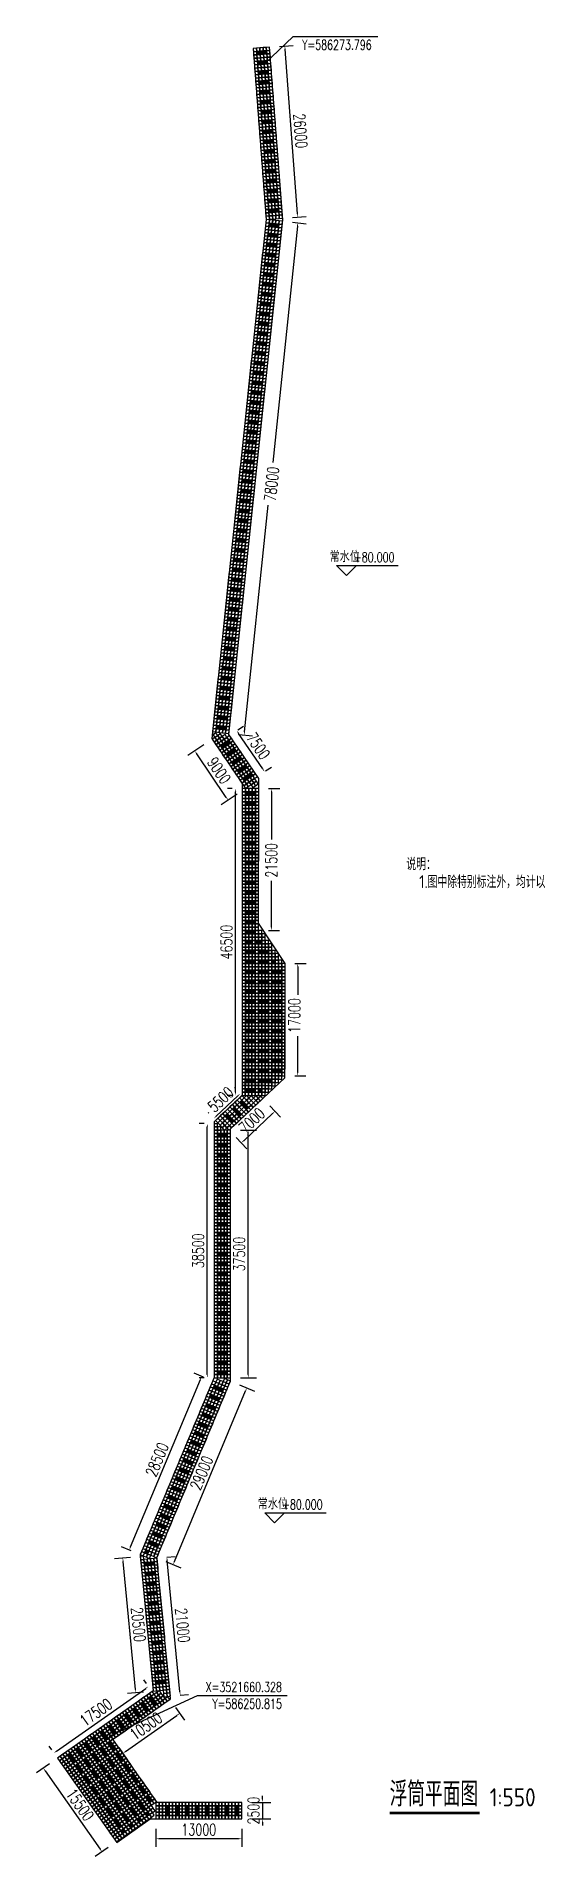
# Model space of a CAD drawing. Extents: x 833816 to 4746262, y -3629782 to -1973088.
# Drawn here: x 1344575 to 1419928, y -2348032 to -2072308 of the extents above; entities that cross this region are included whole.
import ezdxf

# ---------------------------------------------------------------- set-up
doc = ezdxf.new("R2010")
doc.units = 0
doc.header["$LTSCALE"] = 1000
doc.header["$MEASUREMENT"] = 0
doc.header["$PDMODE"] = 32
for name, color, linetype in [('DIM_COOR', 3, 'Continuous'), ('DIM_ELEV', 3, 'Continuous'), ('DIM_SYMB', 3, 'Continuous'), ('PUB_TEXT', 7, 'Continuous'), ('W-FLOAT_BOWL浮筒', 253, 'Continuous')]:
    doc.layers.add(name, color=color, linetype=linetype)
doc.styles.add('_TCH_DIM', font='SIMPLEX', dxfattribs={"bigfont": 'GBCBIG'})
doc.styles.get("Standard").update_dxf_attribs({"font": 'gbenor.shx', "bigfont": 'gbcbig.shx'})
doc.styles.add('STANDARD_T3', font='simplex.shx', dxfattribs={"width": 0.7, "bigfont": 'gbcbig.shx'})
doc.dimstyles.new('W&&500', dxfattribs={"dimtxt": 1750, "dimasz": 500, "dimexe": 1250, "dimexo": 1500, "dimgap": 500, "dimtad": 1, "dimdec": 0, "dimzin": 0, "dimdsep": 46, "dimtxsty": 'STANDARD_T3', "dimcen": 0.09, "dimclrd": 1, "dimclre": 1, "dimclrt": 7, "dimazin": 2, "dimtfac": 1, "dimtdec": 0, "dimtix": 1, "dimtmove": 2, "dimatfit": 3, "dimfxl": 100, "dimtolj": 1, "dimtzin": 0, "dimarcsym": 0})

msp = doc.modelspace()

# ---------------------------------------------------------------- texts
at = {"layer": 'PUB_TEXT', "color": 7, "style": '_TCH_DIM', "width": 0.705882}
for s, p in [('Y=586273.796', (1384765, -2074320.3)), ('+80.000', (1392621.2, -2151949.1)), ('+80.000', (1381753.3, -2295435.8)), ('X=3521660.328', (1370184.5, -2323087.2)), ('Y=586250.815', (1371184.5, -2325624.7))]:
    msp.add_text(s, height=1487.5, dxfattribs=at).set_placement(p)
at = {"layer": 'PUB_TEXT', "color": 7, "style": '_TCH_DIM'}
for p in [(1388935.1, -2151949.1), (1378067.2, -2295435.8)]:
    msp.add_text('常水位', height=1687.94, dxfattribs=at).set_placement(p)
at = {"layer": 'PUB_TEXT'}
for s, height, p in [('说明：', 1856.74, (1400538.7, -2198615.5)), ('1.', 1925, (1402463.7, -2201310.5)), ('图中除特别标注外，均计以', 1856.738, (1403747, -2201310.5))]:
    msp.add_text(s, height=height, dxfattribs=at).set_placement(p)
at = {"layer": 'PUB_TEXT', "color": 7}
for s, height, p in [('浮筒平面图', 3713.48, (1398014.1, -2340423.7)), ('1:550', 2750, (1413143.8, -2340423.7))]:
    msp.add_text(s, height=height, dxfattribs=at).set_placement(p)

# ---------------------------------------------------------------- blocks, each defined once
blk = doc.blocks.new('浮筒')
at = {"layer": 'W-FLOAT_BOWL浮筒'}
blk.add_lwpolyline([(-230, -268), (268, -230), (230, 268), (-268, 230)], close=True, dxfattribs=at)
blk = doc.blocks.new('空格子')
at = {"layer": 'W-FLOAT_BOWL浮筒'}
h = blk.add_hatch(dxfattribs=at)
h.set_pattern_fill('ANSI31', color=256, scale=50)
h.set_pattern_definition([(45, (0, 0), (-56.127, 56.127), [])])
h.paths.add_polyline_path([(219, 263), (-280, 225), (-242, -274), (256, -236)])
blk.add_lwpolyline([(-242, -274), (256, -236), (219, 263), (-280, 225)], close=True, dxfattribs=at)
blk = doc.blocks.new('*D800')
at = {"color": 1, "lineweight": -2, "transparency": 16777216}
for p, q in [((1383685, -2212753), (1385357, -2212754)), ((1384106, -2213253), (1384104, -2217504)), ((1384098, -2229253), (1384101, -2223754)), ((1383676, -2229753), (1385348, -2229754))]:
    blk.add_line(p, q, dxfattribs=at)
at = {"color": 1, "transparency": 16777216}
for points in [[(1384023, -2213253), (1384190, -2213254), (1384107, -2212753)], [(1384015, -2229253), (1384182, -2229254), (1384098, -2229753)]]:
    blk.add_solid(points, dxfattribs=at)
at = {"layer": 'Defpoints', "color": 0, "transparency": 16777216}
for p in [(1382185, -2212752), (1384107, -2212753), (1382176, -2229752)]:
    blk.add_point(p, dxfattribs=at)
at = {"color": 7, "transparency": 16777216, "insert": (1383603, -2220629), "char_height": 1750, "attachment_point": 5, "rotation": 89.97046, "style": 'STANDARD_T3'}
blk.add_mtext('\\A1;17000', dxfattribs=at)
blk = doc.blocks.new('*D801')
at = {"color": 1, "lineweight": -2, "transparency": 16777216}
for p, q in [((1379698, -2186251), (1381374, -2186252)), ((1380123, -2186751), (1380119, -2193986)), ((1380112, -2207251), (1380116, -2200236)), ((1379687, -2207751), (1381362, -2207752))]:
    blk.add_line(p, q, dxfattribs=at)
at = {"color": 1, "transparency": 16777216}
for points in [[(1380040, -2186751), (1380207, -2186751), (1380124, -2186251)], [(1380029, -2207251), (1380196, -2207251), (1380112, -2207751)]]:
    blk.add_solid(points, dxfattribs=at)
at = {"layer": 'Defpoints', "color": 0, "transparency": 16777216}
for p in [(1378198, -2186250), (1380124, -2186251), (1378187, -2207750)]:
    blk.add_point(p, dxfattribs=at)
at = {"color": 7, "transparency": 16777216, "insert": (1380119, -2197111), "char_height": 1750, "attachment_point": 5, "rotation": 89.96978, "style": 'STANDARD_T3'}
blk.add_mtext('\\A1;21500', dxfattribs=at)
blk = doc.blocks.new('*D802')
at = {"color": 1, "lineweight": -2, "transparency": 16777216}
for p, q in [((1375037, -2177368), (1375920, -2176771)), ((1378805, -2183270), (1375164, -2177885)), ((1379238, -2183580), (1380121, -2182984))]:
    blk.add_line(p, q, dxfattribs=at)
at = {"color": 1, "transparency": 16777216}
for points in [[(1375233, -2177839), (1375095, -2177932), (1374884, -2177471)], [(1378874, -2183223), (1378736, -2183316), (1379085, -2183684)]]:
    blk.add_solid(points, dxfattribs=at)
at = {"layer": 'Defpoints', "color": 0, "transparency": 16777216}
for p in [(1373795, -2178208), (1374884, -2177471), (1377996, -2184421)]:
    blk.add_point(p, dxfattribs=at)
at = {"color": 7, "transparency": 16777216, "insert": (1378124, -2179807), "char_height": 1750, "attachment_point": 5, "rotation": 304.06778, "style": 'STANDARD_T3'}
blk.add_mtext('\\A1;7500', dxfattribs=at)
blk = doc.blocks.new('*D803')
at = {"color": 1, "lineweight": -2, "transparency": 16777216}
for p, q in [((1383295, -2100464), (1385353, -2100679)), ((1384057, -2101046), (1380313, -2136870)), ((1376052, -2177629), (1379639, -2143318)), ((1375186, -2178041), (1377244, -2178256))]:
    blk.add_line(p, q, dxfattribs=at)
at = {"color": 1, "transparency": 16777216}
for points in [[(1383975, -2101037), (1384140, -2101055), (1384109, -2100549)], [(1375970, -2177620), (1376135, -2177637), (1376000, -2178126)]]:
    blk.add_solid(points, dxfattribs=at)
at = {"layer": 'Defpoints', "color": 0, "transparency": 16777216}
for p in [(1381803, -2100308), (1384109, -2100549), (1373694, -2177885)]:
    blk.add_point(p, dxfattribs=at)
at = {"color": 7, "transparency": 16777216, "insert": (1380155, -2140113), "char_height": 1750, "attachment_point": 5, "rotation": 84.03262, "style": 'STANDARD_T3'}
blk.add_mtext('\\A1;78000', dxfattribs=at)
blk = doc.blocks.new('*D804')
at = {"color": 1, "lineweight": -2, "transparency": 16777216}
for p, q in [((1381344, -2073820), (1383401, -2073664)), ((1384078, -2099186), (1382192, -2074257)), ((1383305, -2099746), (1385363, -2099590))]:
    blk.add_line(p, q, dxfattribs=at)
at = {"color": 1, "transparency": 16777216}
for points in [[(1382275, -2074251), (1382109, -2074263), (1382154, -2073759)], [(1384161, -2099180), (1383995, -2099192), (1384116, -2099684)]]:
    blk.add_solid(points, dxfattribs=at)
at = {"layer": 'Defpoints', "color": 0, "transparency": 16777216}
for p in [(1379848, -2073933), (1382154, -2073759), (1381810, -2099859)]:
    blk.add_point(p, dxfattribs=at)
at = {"color": 7, "transparency": 16777216, "insert": (1384506, -2086618), "char_height": 1750, "attachment_point": 5, "rotation": 274.32759, "style": 'STANDARD_T3'}
blk.add_mtext('\\A1;26000', dxfattribs=at)
blk = doc.blocks.new('*D805')
at = {"color": 1, "lineweight": -2, "transparency": 16777216}
for p, q in [((1358805, -2301124), (1369377, -2275737)), ((1369851, -2275393), (1368416, -2274795)), ((1358894, -2301703), (1357459, -2301105))]:
    blk.add_line(p, q, dxfattribs=at)
at = {"color": 1, "transparency": 16777216}
for points in [[(1369300, -2275705), (1369454, -2275769), (1369569, -2275276)], [(1358728, -2301092), (1358882, -2301156), (1358613, -2301585)]]:
    blk.add_solid(points, dxfattribs=at)
at = {"layer": 'Defpoints', "color": 0, "transparency": 16777216}
for p in [(1369569, -2275276), (1371236, -2275969), (1360279, -2302279)]:
    blk.add_point(p, dxfattribs=at)
at = {"color": 7, "transparency": 16777216, "insert": (1362822, -2287902), "char_height": 1750, "attachment_point": 5, "rotation": 67.39065, "style": 'STANDARD_T3'}
blk.add_mtext('\\A1;28500', dxfattribs=at)
blk = doc.blocks.new('*D806')
at = {"color": 1, "lineweight": -2, "transparency": 16777216}
for p, q in [((1369950, -2237007), (1369173, -2237007)), ((1370421, -2275007), (1370423, -2237507)), ((1369949, -2275507), (1369171, -2275507))]:
    blk.add_line(p, q, dxfattribs=at)
at = {"color": 1, "transparency": 16777216}
for points in [[(1370339, -2237507), (1370506, -2237507), (1370423, -2237007)], [(1370338, -2275007), (1370504, -2275007), (1370421, -2275507)]]:
    blk.add_solid(points, dxfattribs=at)
at = {"layer": 'Defpoints', "color": 0, "transparency": 16777216}
for p in [(1370423, -2237007), (1371450, -2237007), (1371449, -2275507)]:
    blk.add_point(p, dxfattribs=at)
at = {"color": 7, "transparency": 16777216, "insert": (1369047, -2256257), "char_height": 1750, "attachment_point": 5, "rotation": 89.99736, "style": 'STANDARD_T3'}
blk.add_mtext('\\A1;38500', dxfattribs=at)
blk = doc.blocks.new('*D807')
at = {"color": 1, "lineweight": -2, "transparency": 16777216}
for p, q in [((1369921, -2179620), (1367500, -2181257)), ((1373297, -2187598), (1368816, -2180971)), ((1374962, -2187076), (1372542, -2188712))]:
    blk.add_line(p, q, dxfattribs=at)
at = {"color": 1, "transparency": 16777216}
for points in [[(1368885, -2180924), (1368747, -2181018), (1368536, -2180557)], [(1373366, -2187551), (1373228, -2187645), (1373577, -2188012)]]:
    blk.add_solid(points, dxfattribs=at)
at = {"layer": 'Defpoints', "color": 0, "transparency": 16777216}
for p in [(1368536, -2180557), (1371163, -2178780), (1376205, -2186235)]:
    blk.add_point(p, dxfattribs=at)
at = {"color": 7, "transparency": 16777216, "insert": (1372195, -2183514), "char_height": 1750, "attachment_point": 5, "rotation": 304.06778, "style": 'STANDARD_T3'}
blk.add_mtext('\\A1;9000', dxfattribs=at)
blk = doc.blocks.new('*D814')
at = {"color": 1, "lineweight": -2, "transparency": 16777216}
for p, q in [((1377141, -2339822), (1380039, -2339822)), ((1378789, -2339322), (1378789, -2338822)), ((1378789, -2339822), (1378789, -2342322)), ((1377141, -2342322), (1380039, -2342322)), ((1378789, -2342822), (1378789, -2343322))]:
    blk.add_line(p, q, dxfattribs=at)
at = {"color": 1, "transparency": 16777216}
for points in [[(1378706, -2339322), (1378872, -2339322), (1378789, -2339822)], [(1378706, -2342822), (1378872, -2342822), (1378789, -2342322)]]:
    blk.add_solid(points, dxfattribs=at)
at = {"layer": 'Defpoints', "color": 0, "transparency": 16777216}
for p in [(1375641, -2339822), (1375641, -2342322), (1378789, -2342322)]:
    blk.add_point(p, dxfattribs=at)
at = {"color": 7, "transparency": 16777216, "insert": (1377414, -2341072), "char_height": 1750, "attachment_point": 5, "rotation": 90, "style": 'STANDARD_T3'}
blk.add_mtext('\\A1;2500', dxfattribs=at)
blk = doc.blocks.new('*D815')
at = {"color": 1, "lineweight": -2, "transparency": 16777216}
for p, q in [((1362641, -2343822), (1362641, -2346577)), ((1375141, -2345327), (1363141, -2345327)), ((1375641, -2343822), (1375641, -2346577))]:
    blk.add_line(p, q, dxfattribs=at)
at = {"color": 1, "transparency": 16777216}
for points in [[(1363141, -2345244), (1363141, -2345410), (1362641, -2345327)], [(1375141, -2345244), (1375141, -2345410), (1375641, -2345327)]]:
    blk.add_solid(points, dxfattribs=at)
at = {"layer": 'Defpoints', "color": 0, "transparency": 16777216}
for p in [(1362641, -2342322), (1375641, -2342322), (1362641, -2345327)]:
    blk.add_point(p, dxfattribs=at)
at = {"color": 7, "transparency": 16777216, "insert": (1369141, -2343952), "char_height": 1750, "attachment_point": 5, "style": 'STANDARD_T3'}
blk.add_mtext('\\A1;13000', dxfattribs=at)
blk = doc.blocks.new('*D816')
at = {"color": 1, "lineweight": -2, "transparency": 16777216}
for p, q in [((1346530, -2333972), (1344575, -2335344)), ((1345886, -2335035), (1354214, -2346905)), ((1355433, -2346661), (1353478, -2348032))]:
    blk.add_line(p, q, dxfattribs=at)
at = {"color": 1, "transparency": 16777216}
for points in [[(1345954, -2334987), (1345818, -2335083), (1345599, -2334626)], [(1354282, -2346857), (1354146, -2346953), (1354501, -2347314)]]:
    blk.add_solid(points, dxfattribs=at)
at = {"layer": 'Defpoints', "color": 0, "transparency": 16777216}
for p in [(1347758, -2333111), (1356661, -2345799), (1354501, -2347314)]:
    blk.add_point(p, dxfattribs=at)
at = {"color": 7, "transparency": 16777216, "insert": (1351175, -2340180), "char_height": 1750, "attachment_point": 5, "rotation": 305.05408, "style": 'STANDARD_T3'}
blk.add_mtext('\\A1;15500', dxfattribs=at)
blk = doc.blocks.new('*D817')
at = {"color": 1, "lineweight": -2, "transparency": 16777216}
for p, q in [((1361208, -2321815), (1360806, -2321243)), ((1347621, -2332047), (1361117, -2322554)), ((1346895, -2331884), (1346493, -2331312))]:
    blk.add_line(p, q, dxfattribs=at)
at = {"color": 1, "transparency": 16777216}
for points in [[(1361069, -2322485), (1361165, -2322622), (1361526, -2322266)], [(1347573, -2331979), (1347669, -2332115), (1347212, -2332335)]]:
    blk.add_solid(points, dxfattribs=at)
at = {"layer": 'Defpoints', "color": 0, "transparency": 16777216}
for p in [(1361526, -2322266), (1362072, -2323042), (1347758, -2333111)]:
    blk.add_point(p, dxfattribs=at)
at = {"color": 7, "transparency": 16777216, "insert": (1353578, -2326176), "char_height": 1750, "attachment_point": 5, "rotation": 35.12478, "style": 'STANDARD_T3'}
blk.add_mtext('\\A1;17500', dxfattribs=at)
blk = doc.blocks.new('*D818')
at = {"color": 1, "lineweight": -2, "transparency": 16777216}
for p, q in [((1358051, -2332100), (1365821, -2326634)), ((1365601, -2325451), (1366949, -2327369)), ((1357013, -2331493), (1358361, -2333410))]:
    blk.add_line(p, q, dxfattribs=at)
at = {"color": 1, "transparency": 16777216}
for points in [[(1365773, -2326566), (1365869, -2326702), (1366230, -2326346)], [(1358003, -2332032), (1358099, -2332168), (1357642, -2332387)]]:
    blk.add_solid(points, dxfattribs=at)
at = {"layer": 'Defpoints', "color": 0, "transparency": 16777216}
for p in [(1364737, -2324225), (1366230, -2326346), (1356150, -2330266)]:
    blk.add_point(p, dxfattribs=at)
at = {"color": 7, "transparency": 16777216, "insert": (1361145, -2328242), "char_height": 1750, "attachment_point": 5, "rotation": 35.12478, "style": 'STANDARD_T3'}
blk.add_mtext('\\A1;10500', dxfattribs=at)
blk = doc.blocks.new('*D808')
at = {"color": 1, "lineweight": -2, "transparency": 16777216}
for p, q in [((1364314, -2302673), (1365552, -2302554)), ((1366277, -2323079), (1364355, -2303172)), ((1366331, -2323576), (1367569, -2323457))]:
    blk.add_line(p, q, dxfattribs=at)
at = {"color": 1, "transparency": 16777216}
for points in [[(1364438, -2303164), (1364272, -2303180), (1364307, -2302674)], [(1366360, -2323071), (1366194, -2323087), (1366325, -2323577)]]:
    blk.add_solid(points, dxfattribs=at)
at = {"layer": 'Defpoints', "color": 0, "transparency": 16777216}
for p in [(1362820, -2302817), (1364307, -2302674), (1364838, -2323720)]:
    blk.add_point(p, dxfattribs=at)
at = {"color": 7, "transparency": 16777216, "insert": (1366685, -2312993), "char_height": 1750, "attachment_point": 5, "rotation": 275.51358, "style": 'STANDARD_T3'}
blk.add_mtext('\\A1;21000', dxfattribs=at)
blk = doc.blocks.new('*D809')
at = {"color": 1, "lineweight": -2, "transparency": 16777216}
for p, q in [((1358791, -2302704), (1356402, -2302935)), ((1359567, -2322722), (1357694, -2303312)), ((1360761, -2323109), (1358371, -2323340))]:
    blk.add_line(p, q, dxfattribs=at)
at = {"color": 1, "transparency": 16777216}
for points in [[(1357777, -2303304), (1357611, -2303320), (1357646, -2302815)], [(1359650, -2322714), (1359485, -2322730), (1359616, -2323220)]]:
    blk.add_solid(points, dxfattribs=at)
at = {"layer": 'Defpoints', "color": 0, "transparency": 16777216}
for p in [(1357646, -2302815), (1360284, -2302560), (1362254, -2322965)]:
    blk.add_point(p, dxfattribs=at)
at = {"color": 7, "transparency": 16777216, "insert": (1359999, -2312885), "char_height": 1750, "attachment_point": 5, "rotation": 275.51358, "style": 'STANDARD_T3'}
blk.add_mtext('\\A1;20500', dxfattribs=at)
blk = doc.blocks.new('*D810')
at = {"color": 1, "lineweight": -2, "transparency": 16777216}
for p, q in [((1375313, -2276584), (1377554, -2277517)), ((1365443, -2303347), (1376208, -2277498)), ((1364164, -2303355), (1366405, -2304289))]:
    blk.add_line(p, q, dxfattribs=at)
at = {"color": 1, "transparency": 16777216}
for points in [[(1376131, -2277466), (1376285, -2277530), (1376400, -2277037)], [(1365366, -2303315), (1365520, -2303379), (1365251, -2303808)]]:
    blk.add_solid(points, dxfattribs=at)
at = {"layer": 'Defpoints', "color": 0, "transparency": 16777216}
for p in [(1373928, -2276007), (1376400, -2277037), (1362779, -2302779)]:
    blk.add_point(p, dxfattribs=at)
at = {"color": 7, "transparency": 16777216, "insert": (1369556, -2289894), "char_height": 1750, "attachment_point": 5, "rotation": 67.39065, "style": 'STANDARD_T3'}
blk.add_mtext('\\A1;29000', dxfattribs=at)
blk = doc.blocks.new('*D811')
at = {"color": 1, "lineweight": -2, "transparency": 16777216}
for p, q in [((1375449, -2238007), (1377863, -2238007)), ((1376613, -2275007), (1376613, -2238507)), ((1375449, -2275507), (1377863, -2275507))]:
    blk.add_line(p, q, dxfattribs=at)
at = {"color": 1, "transparency": 16777216}
for points in [[(1376529, -2238507), (1376696, -2238507), (1376613, -2238007)], [(1376529, -2275007), (1376696, -2275007), (1376613, -2275507)]]:
    blk.add_solid(points, dxfattribs=at)
at = {"layer": 'Defpoints', "color": 0, "transparency": 16777216}
for p in [(1373949, -2238007), (1376613, -2238007), (1373949, -2275507)]:
    blk.add_point(p, dxfattribs=at)
at = {"color": 7, "transparency": 16777216, "insert": (1375238, -2256757), "char_height": 1750, "attachment_point": 5, "rotation": 90, "style": 'STANDARD_T3'}
blk.add_mtext('\\A1;37500', dxfattribs=at)
blk = doc.blocks.new('*D812')
at = {"color": 1, "lineweight": -2, "transparency": 16777216}
for p, q in [((1375926, -2239583), (1380295, -2235471)), ((1379865, -2234284), (1381516, -2236038)), ((1374768, -2239081), (1376419, -2240836))]:
    blk.add_line(p, q, dxfattribs=at)
at = {"color": 1, "transparency": 16777216}
for points in [[(1380238, -2235410), (1380352, -2235531), (1380659, -2235128)], [(1375869, -2239522), (1375983, -2239644), (1375562, -2239926)]]:
    blk.add_solid(points, dxfattribs=at)
at = {"layer": 'Defpoints', "color": 0, "transparency": 16777216}
for p in [(1378837, -2233191), (1380659, -2235128), (1373739, -2237989)]:
    blk.add_point(p, dxfattribs=at)
at = {"color": 7, "transparency": 16777216, "insert": (1377168, -2236526), "char_height": 1750, "attachment_point": 5, "rotation": 43.2668, "style": 'STANDARD_T3'}
blk.add_mtext('\\A1;7000', dxfattribs=at)
blk = doc.blocks.new('*D813')
at = {"color": 1, "lineweight": -2, "transparency": 16777216}
for p, q in [((1371761, -2235887), (1375038, -2232803)), ((1374639, -2231650), (1374545, -2231550)), ((1370634, -2235419), (1370540, -2235320))]:
    blk.add_line(p, q, dxfattribs=at)
at = {"color": 1, "transparency": 16777216}
for points in [[(1374981, -2232742), (1375095, -2232864), (1375402, -2232460)], [(1371704, -2235826), (1371818, -2235948), (1371397, -2236230)]]:
    blk.add_solid(points, dxfattribs=at)
at = {"layer": 'Defpoints', "color": 0, "transparency": 16777216}
for p in [(1375402, -2232460), (1375667, -2232742), (1371662, -2236511)]:
    blk.add_point(p, dxfattribs=at)
at = {"color": 7, "transparency": 16777216, "insert": (1372457, -2233344), "char_height": 1750, "attachment_point": 5, "rotation": 43.2668, "style": 'STANDARD_T3'}
blk.add_mtext('\\A1;5500', dxfattribs=at)
blk = doc.blocks.new('*D819')
at = {"color": 1, "lineweight": -2, "transparency": 16777216}
for p, q in [((1374198, -2186248), (1373457, -2186248)), ((1374684, -2232249), (1374707, -2186749)), ((1374174, -2232748), (1373433, -2232748))]:
    blk.add_line(p, q, dxfattribs=at)
at = {"color": 1, "transparency": 16777216}
for points in [[(1374624, -2186749), (1374790, -2186749), (1374707, -2186249)], [(1374600, -2232249), (1374767, -2232249), (1374683, -2232749)]]:
    blk.add_solid(points, dxfattribs=at)
at = {"layer": 'Defpoints', "color": 0, "transparency": 16777216}
for p in [(1374707, -2186249), (1375698, -2186249), (1375674, -2232749)]:
    blk.add_point(p, dxfattribs=at)
at = {"color": 7, "transparency": 16777216, "insert": (1373320, -2209498), "char_height": 1750, "attachment_point": 5, "rotation": 89.97046, "style": 'STANDARD_T3'}
blk.add_mtext('\\A1;46500', dxfattribs=at)

# ---------------------------------------------------------------- dimensions: what is measured, and where the dimension line sits
for p1, p2, distance, picture, middle in [((1381809.8, -2099858.9), (1379847.8, -2073933), -2312.9, '*D804', (1384506.2, -2086617.7)), ((1377995.8, -2184420.7), (1373794.5, -2178207.8), -1315.3, '*D802', (1378123.8, -2179807.2)), ((1376205, -2186235.3), (1371163.4, -2178779.9), 3172.2, '*D807', (1372195.5, -2183514.3)), ((1371448.6, -2275507.3), (1371450.4, -2237007.3), 1027.6, '*D806', (1369046.9, -2256257.2)), ((1360278.9, -2302279.2), (1371235.6, -2275969.5), 1804.9, '*D805', (1362821.8, -2287901.8))]:
    dim = msp.add_aligned_dim(p1=p1, p2=p2, distance=distance, dimstyle='W&&500')
    dim.commit()
    dim.dimension.update_dxf_attribs({"geometry": picture, "text_midpoint": middle})
for base, p1, p2, angle, picture, middle in [((1384109.5, -2100548.7), (1373694.3, -2177885), (1381803.4, -2100307.7), 84.032619, '*D803', (1380155, -2140112.8)), ((1380123.6, -2186251.4), (1378186.8, -2207750.4), (1378198.2, -2186250.4), 89.969775, '*D801', (1380118.8, -2197110.8)), ((1384106.7, -2212753.5), (1382175.7, -2229752.5), (1382184.5, -2212752.5), 89.970462, '*D800', (1383602.6, -2220629.2))]:
    dim = msp.add_linear_dim(base=base, p1=p1, p2=p2, angle=angle, dimstyle='W&&500')
    dim.commit()
    dim.dimension.update_dxf_attribs({"geometry": picture, "text_midpoint": middle, "dimtype": 161})
at = {"color": 5}
for p1, p2, distance, picture, middle in [((1375674.2, -2232749.1), (1375698.2, -2186249.1), 990.9, '*D819', (1373320.3, -2209497.9)), ((1371661.9, -2236511.5), (1375666.8, -2232741.8), 386.7, '*D813', (1372456.9, -2233343.8)), ((1373739.5, -2237989.2), (1378836.7, -2233191.4), -2659.4, '*D812', (1377168.4, -2236525.5)), ((1373948.6, -2275507.4), (1373948.6, -2238007.4), -2664.1, '*D811', (1375237.7, -2256757.4)), ((1362779, -2302778.7), (1373928, -2276007.4), -2677.7, '*D810', (1369556.1, -2289893.9)), ((1362253.7, -2322965.1), (1360284, -2302559.9), 2650.4, '*D809', (1359999.3, -2312885)), ((1364838.2, -2323720.2), (1362820.5, -2302817.4), -1493.8, '*D808', (1366684.8, -2312993.2)), ((1347758.3, -2333110.7), (1362071.5, -2323041.9), 948.8, '*D817', (1353577.9, -2326175.6)), ((1356149.5, -2330265.9), (1364737.5, -2324224.6), -2593.9, '*D818', (1361144.8, -2328242.2)), ((1347758.3, -2333110.7), (1356660.7, -2345799.2), -2638.1, '*D816', (1351175.5, -2340180.4))]:
    dim = msp.add_aligned_dim(p1=p1, p2=p2, distance=distance, dimstyle='W&&500', dxfattribs=at)
    dim.commit()
    dim.dimension.update_dxf_attribs({"geometry": picture, "text_midpoint": middle})
dim = msp.add_linear_dim(base=(1378788.8, -2342322.2), p1=(1375641.4, -2339822.2), p2=(1375641.4, -2342322.2), angle=90, dimstyle='W&&500', dxfattribs=at)
dim.commit()
dim.dimension.update_dxf_attribs({"geometry": '*D814', "text_midpoint": (1377413.8, -2341072.2)})
dim = msp.add_linear_dim(base=(1362641.4, -2345327), p1=(1375641.4, -2342322.2), p2=(1362641.4, -2342322.2), dimstyle='W&&500', dxfattribs=at)
dim.commit()
dim.dimension.update_dxf_attribs({"geometry": '*D815', "text_midpoint": (1369141.4, -2343952)})

# ---------------------------------------------------------------- linework, layer by layer
at = {"color": 1}
msp.add_lwpolyline([(1375641.4, -2339822.2), (1362855.1, -2339822.2), (1356148.8, -2330264.9), (1364877.2, -2324124.8), (1362809.6, -2302705.2), (1373949.1, -2275956.5), (1373950.3, -2237790.7), (1382175.6, -2230048.6), (1382184.5, -2212752.5), (1378187.7, -2206630.8), (1378199, -2184721), (1373679.1, -2178037.2), (1381826.8, -2100083.7), (1379847.8, -2073933), (1377355, -2074121.7), (1379316.9, -2100047.6), (1371097.4, -2178682.2), (1375698.6, -2185486.4), (1375674.2, -2232734.8), (1371450.4, -2236710.5), (1371448.7, -2275457.8), (1360261, -2302322.2), (1362249, -2322917.1), (1347758.3, -2333110.7), (1356718, -2345874.9), (1361771.5, -2342322.2), (1375641.4, -2342322.2), (1375641.4, -2339822.2)], dxfattribs=at)
at = {"layer": 'DIM_COOR', "color": 3}
for p, q in [((1379012.1, -2076501.4), (1383400, -2072307.8)), ((1383400, -2072307.8), (1396215, -2072307.8)), ((1355565.4, -2329798.8), (1368954.5, -2323612.2)), ((1368954.5, -2323612.2), (1382484.5, -2323612.2))]:
    msp.add_line(p, q, dxfattribs=at)
at = {"layer": 'DIM_ELEV'}
for p, q in [((1391471.2, -2153974.1), (1389971.2, -2152474.1)), ((1389971.2, -2152474.1), (1399271.2, -2152474.1)), ((1391471.2, -2153974.1), (1392971.2, -2152474.1)), ((1380603.3, -2297460.8), (1379103.3, -2295960.8)), ((1379103.3, -2295960.8), (1388403.3, -2295960.8)), ((1380603.3, -2297460.8), (1382103.3, -2295960.8))]:
    msp.add_line(p, q, dxfattribs=at)
at = {"layer": 'DIM_SYMB', "const_width": 385}
msp.add_lwpolyline([(1398014.1, -2341439.5), (1411603.8, -2341439.5)], dxfattribs=at)

# ---------------------------------------------------------------- block references
for p in [(1378171.2, -2074807.4), (1378284.4, -2076303.1), (1378669.8, -2074769.6), (1378783, -2076265.3), (1379168.4, -2074731.9), (1379281.6, -2076227.6), (1378397.6, -2077798.8), (1378896.2, -2077761.1), (1379394.8, -2077723.3), (1379508, -2079219.1), (1378510.8, -2079294.5), (1378624, -2080790.2), (1379009.4, -2079256.8), (1379122.6, -2080752.5), (1379621.1, -2080714.8), (1378737.2, -2082286), (1378850.4, -2083781.7), (1379235.8, -2082248.2), (1379348.9, -2083744), (1379734.3, -2082210.5), (1379847.5, -2083706.2), (1378963.6, -2085277.4), (1379076.7, -2086773.1), (1379462.1, -2085239.7), (1379575.3, -2086735.4), (1379960.7, -2085202), (1380073.9, -2086697.7), (1379189.9, -2088268.9), (1379303.1, -2089764.6), (1379688.5, -2088231.1), (1379801.7, -2089726.9), (1380187.1, -2088193.4), (1380300.3, -2089689.1), (1379416.3, -2091260.3), (1379529.5, -2092756), (1379914.9, -2091222.6), (1380028.1, -2092718.3), (1380413.5, -2091184.9), (1380526.7, -2092680.6), (1379642.7, -2094251.8), (1379755.9, -2095747.5), (1380141.3, -2094214), (1380254.5, -2095709.8), (1380639.8, -2094176.3), (1380753, -2095672), (1379869.1, -2097243.2), (1380367.6, -2097205.5), (1380866.2, -2097167.7), (1379982.3, -2098738.9), (1380480.8, -2098701.2), (1380979.4, -2098663.5)]:
    msp.add_blockref('空格子', p)
for p, rotation in [((1379997.5, -2100868.3), 349.7055641622484), ((1380494.8, -2100920.3), 349.7055641622484), ((1380992.1, -2100972.2), 349.7055641622484), ((1379685.6, -2103852), 349.7055641622484), ((1379841.6, -2102360.1), 349.7055641622484), ((1380182.9, -2103904), 349.7055641622484), ((1380338.9, -2102412.1), 349.7055641622484), ((1380680.2, -2103956), 349.7055641622484), ((1380836.1, -2102464.1), 349.7055641622484), ((1379373.7, -2106835.8), 349.7055641622484), ((1379529.7, -2105343.9), 349.7055641622484), ((1380027, -2105395.9), 349.7055641622484), ((1380524.3, -2105447.9), 349.7055641622484), ((1379217.8, -2108327.6), 349.7055641622484), ((1379715.1, -2108379.6), 349.7055641622484), ((1379871, -2106887.7), 349.7055641622484), ((1380212.4, -2108431.6), 349.7055641622484), ((1380368.3, -2106939.7), 349.7055641622484), ((1378905.9, -2111311.4), 349.7055641622484), ((1379061.8, -2109819.5), 349.7055641622484), ((1379403.2, -2111363.4), 349.7055641622484), ((1379559.1, -2109871.5), 349.7055641622484), ((1379900.5, -2111415.3), 349.7055641622484), ((1380056.4, -2109923.5), 349.7055641622484), ((1378594, -2114295.1), 349.7055641622484), ((1378750, -2112803.2), 349.7055641622484), ((1379091.3, -2114347.1), 349.7055641622484), ((1379247.3, -2112855.2), 349.7055641622484), ((1379588.6, -2114399.1), 349.7055641622484), ((1379744.5, -2112907.2), 349.7055641622484), ((1378282.1, -2117278.9), 349.7055641622484), ((1378438.1, -2115787), 349.7055641622484), ((1378779.4, -2117330.8), 349.7055641622484), ((1378935.4, -2115839), 349.7055641622484), ((1379276.7, -2117382.8), 349.7055641622484), ((1379432.7, -2115891), 349.7055641622484), ((1377970.2, -2120262.6), 349.7055641622484), ((1378126.2, -2118770.7), 349.7055641622484), ((1378467.5, -2120314.6), 349.7055641622484), ((1378623.5, -2118822.7), 349.7055641622484), ((1378964.8, -2120366.6), 349.7055641622484), ((1379120.8, -2118874.7), 349.7055641622484), ((1377658.4, -2123246.4), 349.7055641622484), ((1377814.3, -2121754.5), 349.7055641622484), ((1378155.6, -2123298.3), 349.7055641622484), ((1378311.6, -2121806.5), 349.7055641622484), ((1378652.9, -2123350.3), 349.7055641622484), ((1378808.9, -2121858.4), 349.7055641622484), ((1377502.4, -2124738.2), 349.7055641622484), ((1377999.7, -2124790.2), 349.7055641622484), ((1378497, -2124842.2), 349.7055641622484), ((1377190.5, -2127722), 349.7055641622484), ((1377346.5, -2126230.1), 349.7055641622484), ((1377687.8, -2127773.9), 349.7055641622484), ((1377843.8, -2126282.1), 349.7055641622484), ((1378185.1, -2127825.9), 349.7055641622484), ((1378341, -2126334.1), 349.7055641622484), ((1376878.7, -2130705.7), 349.7055641622484), ((1377034.6, -2129213.8), 349.7055641622484), ((1377375.9, -2130757.7), 349.7055641622484), ((1377531.9, -2129265.8), 349.7055641622484), ((1377873.2, -2130809.7), 349.7055641622484), ((1378029.2, -2129317.8), 349.7055641622484), ((1376566.8, -2133689.5), 349.7055641622484), ((1376722.7, -2132197.6), 349.7055641622484), ((1377064.1, -2133741.4), 349.7055641622484), ((1377220, -2132249.6), 349.7055641622484), ((1377561.4, -2133793.4), 349.7055641622484), ((1377717.3, -2132301.5), 349.7055641622484), ((1376254.9, -2136673.2), 349.7055641622484), ((1376410.9, -2135181.3), 349.7055641622484), ((1376752.2, -2136725.2), 349.7055641622484), ((1376908.2, -2135233.3), 349.7055641622484), ((1377249.5, -2136777.2), 349.7055641622484), ((1377405.4, -2135285.3), 349.7055641622484), ((1375943.1, -2139657), 349.7055641622484), ((1376099, -2138165.1), 349.7055641622484), ((1376440.4, -2139708.9), 349.7055641622484), ((1376596.3, -2138217.1), 349.7055641622484), ((1376937.7, -2139760.9), 349.7055641622484), ((1377093.6, -2138269), 349.7055641622484), ((1375631.2, -2142640.7), 349.7055641622484), ((1375787.1, -2141148.8), 349.7055641622484), ((1376284.4, -2141200.8), 349.7055641622484), ((1376781.7, -2141252.8), 349.7055641622484), ((1375475.3, -2144132.6), 349.7055641622484), ((1375972.6, -2144184.5), 349.7055641622484), ((1376128.5, -2142692.7), 349.7055641622484), ((1376469.9, -2144236.5), 349.7055641622484), ((1376625.8, -2142744.7), 349.7055641622484), ((1375163.4, -2147116.3), 349.7055641622484), ((1375319.4, -2145624.4), 349.7055641622484), ((1375660.7, -2147168.3), 349.7055641622484), ((1375816.6, -2145676.4), 349.7055641622484), ((1376158, -2147220.3), 349.7055641622484), ((1376313.9, -2145728.4), 349.7055641622484), ((1374851.6, -2150100.1), 349.7055641622484), ((1375007.5, -2148608.2), 349.7055641622484), ((1375348.9, -2150152), 349.7055641622484), ((1375504.8, -2148660.2), 349.7055641622484), ((1375846.2, -2150204), 349.7055641622484), ((1376002.1, -2148712.2), 349.7055641622484), ((1374539.7, -2153083.8), 349.7055641622484), ((1374695.6, -2151591.9), 349.7055641622484), ((1375037, -2153135.8), 349.7055641622484), ((1375192.9, -2151643.9), 349.7055641622484), ((1375534.3, -2153187.8), 349.7055641622484), ((1375690.2, -2151695.9), 349.7055641622484), ((1374227.9, -2156067.6), 349.7055641622484), ((1374383.8, -2154575.7), 349.7055641622484), ((1374725.1, -2156119.5), 349.7055641622484), ((1374881.1, -2154627.7), 349.7055641622484), ((1375222.4, -2156171.5), 349.7055641622484), ((1375378.4, -2154679.6), 349.7055641622484), ((1373916, -2159051.3), 349.7055641622484), ((1374071.9, -2157559.4), 349.7055641622484), ((1374413.3, -2159103.3), 349.7055641622484), ((1374569.2, -2157611.4), 349.7055641622484), ((1374910.6, -2159155.3), 349.7055641622484), ((1375066.5, -2157663.4), 349.7055641622484), ((1373760.1, -2160543.2), 349.7055641622484), ((1374257.4, -2160595.2), 349.7055641622484), ((1374754.6, -2160647.1), 349.7055641622484), ((1373448.2, -2163526.9), 349.7055641622484), ((1373604.1, -2162035.1), 349.7055641622484), ((1373945.5, -2163578.9), 349.7055641622484), ((1374101.4, -2162087), 349.7055641622484), ((1374442.8, -2163630.9), 349.7055641622484), ((1374598.7, -2162139), 349.7055641622484), ((1373136.3, -2166510.7), 349.7055641622484), ((1373292.3, -2165018.8), 349.7055641622484), ((1373633.6, -2166562.6), 349.7055641622484), ((1373789.6, -2165070.8), 349.7055641622484), ((1374130.9, -2166614.6), 349.7055641622484), ((1374286.9, -2165122.8), 349.7055641622484), ((1372824.5, -2169494.4), 349.7055641622484), ((1372980.4, -2168002.5), 349.7055641622484), ((1373321.8, -2169546.4), 349.7055641622484), ((1373477.7, -2168054.5), 349.7055641622484), ((1373819.1, -2169598.4), 349.7055641622484), ((1373975, -2168106.5), 349.7055641622484), ((1372512.6, -2172478.2), 349.7055641622484), ((1372668.6, -2170986.3), 349.7055641622484), ((1373009.9, -2172530.1), 349.7055641622484), ((1373165.8, -2171038.3), 349.7055641622484), ((1373507.2, -2172582.1), 349.7055641622484), ((1373663.1, -2171090.3), 349.7055641622484), ((1372200.7, -2175461.9), 349.7055641622484), ((1372356.7, -2173970), 349.7055641622484), ((1372698, -2175513.9), 349.7055641622484), ((1372854, -2174022), 349.7055641622484), ((1373195.3, -2175565.9), 349.7055641622484), ((1373351.3, -2174074), 349.7055641622484), ((1372044.8, -2176953.8), 349.7055641622484), ((1372542.1, -2177005.8), 349.7055641622484), ((1373039.4, -2177057.7), 349.7055641622484), ((1372772.5, -2179798.7), 29.74019122884304), ((1373186.7, -2179518.6), 29.74019122884304), ((1373600.9, -2179238.5), 29.74019122884304), ((1373612.8, -2181041.3), 29.74019122884304), ((1374027, -2180761.2), 29.74019122884304), ((1374441.1, -2180481.1), 29.74019122884304), ((1374453, -2182283.8), 29.74019122884304), ((1374867.2, -2182003.7), 29.74019122884304), ((1375281.4, -2181723.7), 29.74019122884304), ((1375293.3, -2183526.4), 29.74019122884304), ((1375707.5, -2183246.3), 29.74019122884304), ((1376121.7, -2182966.2), 29.74019122884304), ((1376133.5, -2184769), 29.74019122884304), ((1376547.7, -2184488.9), 29.74019122884304), ((1376961.9, -2184208.8), 29.74019122884304), ((1376459.2, -2188494.8), 355.6428745834204), ((1376460, -2186994.8), 355.6428745834204), ((1376959.2, -2188495.1), 355.6428745834204), ((1376960, -2186995.1), 355.6428745834204), ((1377459.2, -2188495.3), 355.6428745834204), ((1377460, -2186995.3), 355.6428745834204), ((1376457.7, -2191494.8), 355.6428745834204), ((1376458.5, -2189994.8), 355.6428745834204), ((1376957.7, -2191495.1), 355.6428745834204), ((1376958.5, -2189995.1), 355.6428745834204), ((1377457.7, -2191495.3), 355.6428745834204), ((1377458.5, -2189995.3), 355.6428745834204), ((1376456.1, -2194494.8), 355.6428745834204), ((1376456.9, -2192994.8), 355.6428745834204), ((1376956.1, -2194495.1), 355.6428745834204), ((1376956.9, -2192995.1), 355.6428745834204), ((1377456.1, -2194495.3), 355.6428745834204), ((1377456.9, -2192995.3), 355.6428745834204), ((1376454.6, -2197494.8), 355.6428745834204), ((1376455.4, -2195994.8), 355.6428745834204), ((1376954.6, -2197495.1), 355.6428745834204), ((1376955.4, -2195995.1), 355.6428745834204), ((1377454.6, -2197495.3), 355.6428745834204), ((1377455.4, -2195995.3), 355.6428745834204), ((1376453, -2200494.8), 355.6428745834204), ((1376453.8, -2198994.8), 355.6428745834204), ((1376953, -2200495.1), 355.6428745834204), ((1376953.8, -2198995.1), 355.6428745834204), ((1377453, -2200495.3), 355.6428745834204), ((1377453.8, -2198995.3), 355.6428745834204), ((1376452.3, -2201994.8), 355.6428745834204), ((1376952.3, -2201995.1), 355.6428745834204), ((1377452.3, -2201995.3), 355.6428745834204), ((1376450.7, -2204994.8), 355.6428745834204), ((1376451.5, -2203494.8), 355.6428745834204), ((1376950.7, -2204995.1), 355.6428745834204), ((1376951.5, -2203495.1), 355.6428745834204), ((1377450.7, -2204995.3), 355.6428745834204), ((1377451.5, -2203495.3), 355.6428745834204), ((1376449.2, -2207994.8), 355.6428745834204), ((1376450, -2206494.8), 355.6428745834204), ((1376949.2, -2207995.1), 355.6428745834204), ((1376950, -2206495.1), 355.6428745834204), ((1377449.2, -2207995.3), 355.6428745834204), ((1377450, -2206495.3), 355.6428745834204), ((1376447.6, -2210994.8), 355.6428745834205), ((1376448.4, -2209494.8), 355.6428745834205), ((1376947.6, -2210995.1), 355.6428745834205), ((1376948.4, -2209495.1), 355.6428745834205), ((1377447.6, -2210995.3), 355.6428745834205), ((1377948.4, -2209495.6), 355.6428745834205), ((1378447.6, -2210995.9), 355.6428745834205), ((1378448.4, -2209495.9), 355.6428745834205), ((1378947.6, -2210996.1), 355.6428745834205), ((1379447.6, -2210996.4), 355.6428745834205), ((1376446.1, -2213994.8), 355.6428745834205), ((1376446.9, -2212494.8), 355.6428745834205), ((1376946.1, -2213995.1), 355.6428745834205), ((1376946.9, -2212495.1), 355.6428745834205), ((1377446.1, -2213995.3), 355.6428745834205), ((1377446.9, -2212495.3), 355.6428745834205), ((1378446.1, -2213995.9), 355.6428745834205), ((1378446.9, -2212495.9), 355.6428745834205), ((1378946.1, -2213996.1), 355.6428745834205), ((1378946.9, -2212496.1), 355.6428745834205), ((1379446.1, -2213996.4), 355.6428745834205), ((1379446.9, -2212496.4), 355.6428745834205), ((1380446.1, -2213996.9), 355.6428745834205), ((1380446.9, -2212496.9), 355.6428745834205), ((1380946.1, -2213997.2), 355.6428745834205), ((1381446.1, -2213997.4), 355.6428745834205), ((1376444.5, -2216994.8), 355.6428745834205), ((1376445.3, -2215494.8), 355.6428745834205), ((1376944.5, -2216995.1), 355.6428745834205), ((1376945.3, -2215495.1), 355.6428745834205), ((1377444.5, -2216995.3), 355.6428745834205), ((1377445.3, -2215495.3), 355.6428745834205), ((1378444.5, -2216995.9), 355.6428745834205), ((1378445.3, -2215495.9), 355.6428745834205), ((1378944.5, -2216996.1), 355.6428745834205), ((1378945.3, -2215496.1), 355.6428745834205), ((1379444.5, -2216996.4), 355.6428745834205), ((1379445.3, -2215496.4), 355.6428745834205), ((1380444.5, -2216996.9), 355.6428745834205), ((1380445.3, -2215496.9), 355.6428745834205), ((1380944.5, -2216997.1), 355.6428745834205), ((1380945.3, -2215497.2), 355.6428745834205), ((1381444.5, -2216997.4), 355.6428745834205), ((1381445.3, -2215497.4), 355.6428745834205), ((1376443.8, -2218494.8), 355.6428745834205), ((1376943.8, -2218495.1), 355.6428745834205), ((1377443.8, -2218495.3), 355.6428745834205), ((1378443.8, -2218495.9), 355.6428745834205), ((1378943.8, -2218496.1), 355.6428745834205), ((1379443.8, -2218496.4), 355.6428745834205), ((1380443.8, -2218496.9), 355.6428745834205), ((1380943.8, -2218497.1), 355.6428745834205), ((1381443.8, -2218497.4), 355.6428745834205), ((1376442.2, -2221494.8), 355.6428745834205), ((1376443, -2219994.8), 355.6428745834205), ((1376942.2, -2221495.1), 355.6428745834205), ((1376943, -2219995.1), 355.6428745834205), ((1377442.2, -2221495.3), 355.6428745834205), ((1377443, -2219995.3), 355.6428745834205), ((1378442.2, -2221495.9), 355.6428745834205), ((1378443, -2219995.9), 355.6428745834205), ((1378942.2, -2221496.1), 355.6428745834205), ((1378943, -2219996.1), 355.6428745834205), ((1379442.2, -2221496.4), 355.6428745834205), ((1379443, -2219996.4), 355.6428745834205), ((1380442.2, -2221496.9), 355.6428745834205), ((1380443, -2219996.9), 355.6428745834205), ((1380942.2, -2221497.1), 355.6428745834205), ((1380943, -2219997.1), 355.6428745834205), ((1381442.2, -2221497.4), 355.6428745834205), ((1381443, -2219997.4), 355.6428745834205), ((1376440.7, -2224494.8), 355.6428745834205), ((1376441.4, -2222994.8), 355.6428745834205), ((1376940.7, -2224495.1), 355.6428745834205), ((1376941.4, -2222995.1), 355.6428745834205), ((1377440.7, -2224495.3), 355.6428745834205), ((1377441.4, -2222995.3), 355.6428745834205), ((1378440.7, -2224495.9), 355.6428745834205), ((1378441.4, -2222995.9), 355.6428745834205), ((1378940.7, -2224496.1), 355.6428745834205), ((1378941.4, -2222996.1), 355.6428745834205), ((1379440.7, -2224496.4), 355.6428745834205), ((1379441.4, -2222996.4), 355.6428745834205), ((1380440.7, -2224496.9), 355.6428745834205), ((1380441.4, -2222996.9), 355.6428745834205), ((1380940.7, -2224497.1), 355.6428745834205), ((1380941.4, -2222997.1), 355.6428745834205), ((1381440.7, -2224497.4), 355.6428745834205), ((1381441.4, -2222997.4), 355.6428745834205), ((1376439.1, -2227494.8), 355.6428745834205), ((1376439.9, -2225994.8), 355.6428745834205), ((1376939.1, -2227495.1), 355.6428745834205), ((1376939.9, -2225995.1), 355.6428745834205), ((1377439.1, -2227495.3), 355.6428745834205), ((1377439.9, -2225995.3), 355.6428745834205), ((1378439.1, -2227495.9), 355.6428745834205), ((1378439.9, -2225995.9), 355.6428745834205), ((1378939.1, -2227496.1), 355.6428745834205), ((1378939.9, -2225996.1), 355.6428745834205), ((1379439.1, -2227496.4), 355.6428745834205), ((1379439.9, -2225996.4), 355.6428745834205), ((1380439.1, -2227496.9), 355.6428745834205), ((1380439.9, -2225996.9), 355.6428745834205), ((1380939.1, -2227497.1), 355.6428745834205), ((1380939.9, -2225997.1), 355.6428745834205), ((1381439.1, -2227497.4), 355.6428745834205), ((1381439.9, -2225997.4), 355.6428745834205), ((1376437.6, -2230495.1), 355.6428745834204), ((1376438.4, -2228994.8), 355.6428745834205), ((1376937.6, -2230495.3), 355.6428745834204), ((1376938.4, -2228995.1), 355.6428745834205), ((1377437.6, -2230495.6), 355.6428745834204), ((1377438.4, -2228995.3), 355.6428745834205), ((1378437.6, -2230495.6), 355.6428745834204), ((1378438.4, -2228995.9), 355.6428745834205), ((1378937.6, -2230495.9), 355.6428745834204), ((1378938.4, -2228996.1), 355.6428745834205), ((1379437.6, -2230492.1), 355.6428745834204), ((1379438.4, -2228996.4), 355.6428745834205), ((1379937.6, -2230496.6), 355.6428745834204), ((1380438.4, -2228996.9), 355.6428745834205), ((1380938.4, -2228997.1), 355.6428745834205), ((1381438.4, -2228997.4), 355.6428745834205), ((1376436.8, -2231994.8), 355.6428745834205), ((1376936.8, -2231995.1), 355.6428745834204), ((1377436.8, -2231995.3), 355.6428745834204), ((1378436.8, -2231995.9), 355.6428745834205), ((1373462, -2235863.8), 308.9392147156753), ((1373804.7, -2236227.9), 308.9392147156753), ((1374554.3, -2234835.7), 308.9392147156753), ((1374897, -2235199.8), 308.9392147156753), ((1375239.7, -2235563.9), 308.9392147156753), ((1375646.5, -2233807.6), 308.9392147156753), ((1375989.2, -2234171.7), 308.9392147156753), ((1376331.9, -2234535.8), 308.9392147156753), ((1372212.5, -2238752.7), 355.6699377304419), ((1372712.5, -2238752.7), 355.6699377304419), ((1373212.5, -2238752.7), 355.6699377304419), ((1374147.4, -2236592), 308.9392147156753), ((1372212.4, -2241752.7), 355.6699377304419), ((1372212.4, -2240252.7), 355.6699377304419), ((1372712.4, -2241752.7), 355.6699377304419), ((1372712.4, -2240252.7), 355.6699377304419), ((1373212.4, -2241752.7), 355.6699377304419), ((1373212.4, -2240252.7), 355.6699377304419), ((1372212.3, -2243252.7), 355.6699377304419), ((1372712.3, -2243252.7), 355.6699377304419), ((1373212.3, -2243252.7), 355.6699377304419), ((1372212.2, -2246252.7), 355.6699377304419), ((1372212.3, -2244752.7), 355.6699377304419), ((1372712.2, -2246252.7), 355.6699377304419), ((1372712.3, -2244752.7), 355.6699377304419), ((1373212.2, -2246252.7), 355.6699377304419), ((1373212.3, -2244752.7), 355.6699377304419), ((1372212.1, -2249252.7), 355.6699377304419), ((1372212.1, -2247752.7), 355.6699377304419), ((1372712.1, -2249252.7), 355.6699377304419), ((1372712.1, -2247752.7), 355.6699377304419), ((1373212.1, -2249252.7), 355.6699377304419), ((1373212.1, -2247752.7), 355.6699377304419), ((1372212, -2250752.7), 355.6699377304419), ((1372211.9, -2252252.7), 355.6699377304419), ((1372712, -2250752.7), 355.6699377304419), ((1372711.9, -2252252.7), 355.6699377304419), ((1373212, -2250752.7), 355.6699377304419), ((1373211.9, -2252252.7), 355.6699377304419), ((1372211.9, -2253752.7), 355.6699377304419), ((1372211.8, -2255252.7), 355.6699377304419), ((1372711.9, -2253752.7), 355.6699377304419), ((1372711.8, -2255252.7), 355.6699377304419), ((1373211.9, -2253752.7), 355.6699377304419), ((1373211.8, -2255252.7), 355.6699377304419), ((1372211.7, -2258252.7), 355.6699377304419), ((1372211.7, -2256752.7), 355.6699377304419), ((1372711.7, -2258252.7), 355.6699377304419), ((1372711.7, -2256752.7), 355.6699377304419), ((1373211.7, -2258252.7), 355.6699377304419), ((1373211.7, -2256752.7), 355.6699377304419), ((1372211.6, -2259752.7), 355.6699377304419), ((1372711.6, -2259752.7), 355.6699377304419), ((1373211.6, -2259752.7), 355.6699377304419), ((1372211.5, -2262752.7), 355.6699377304419), ((1372211.5, -2261252.7), 355.6699377304419), ((1372711.5, -2262752.7), 355.6699377304419), ((1372711.5, -2261252.7), 355.6699377304419), ((1373211.5, -2262752.7), 355.6699377304419), ((1373211.5, -2261252.7), 355.6699377304419), ((1372211.3, -2265752.7), 355.6699377304419), ((1372211.4, -2264252.7), 355.6699377304419), ((1372711.3, -2265752.7), 355.6699377304419), ((1372711.4, -2264252.7), 355.6699377304419), ((1373211.3, -2265752.7), 355.6699377304419), ((1373211.4, -2264252.7), 355.6699377304419), ((1372211.3, -2267252.7), 355.6699377304419), ((1372211.2, -2268752.7), 355.6699377304419), ((1372711.3, -2267252.7), 355.6699377304419), ((1372711.2, -2268752.7), 355.6699377304419), ((1373211.3, -2267252.7), 355.6699377304419), ((1373211.2, -2268752.7), 355.6699377304419), ((1372211.1, -2271752.7), 355.6699377304419), ((1372211.2, -2270252.7), 355.6699377304419), ((1372711.1, -2271752.7), 355.6699377304419), ((1372711.2, -2270252.7), 355.6699377304419), ((1373211.1, -2271752.7), 355.6699377304419), ((1373211.2, -2270252.7), 355.6699377304419), ((1372210.8, -2274752.7), 355.6699377304419), ((1372211, -2273252.7), 355.6699377304419), ((1372710.8, -2274752.7), 355.6699377304419), ((1372711, -2273252.7), 355.6699377304419), ((1373210.8, -2274752.7), 355.6699377304419), ((1373211, -2273252.7), 355.6699377304419), ((1371652.7, -2276950.5), 333.0630648966221), ((1372114.3, -2277142.8), 333.0630648966221), ((1372575.9, -2277335), 333.0630648966221), ((1370499.4, -2279720), 333.0630648966221), ((1370961, -2279912.2), 333.0630648966221), ((1371076.1, -2278335.3), 333.0630648966221), ((1371422.6, -2280104.4), 333.0630648966221), ((1371537.6, -2278527.5), 333.0630648966221), ((1371999.2, -2278719.7), 333.0630648966221), ((1369346.1, -2282489.4), 333.0630648966221), ((1369807.6, -2282681.6), 333.0630648966221), ((1369922.7, -2281104.7), 333.0630648966221), ((1370269.2, -2282873.9), 333.0630648966221), ((1370384.3, -2281296.9), 333.0630648966221), ((1370845.9, -2281489.1), 333.0630648966221), ((1368192.7, -2285258.9), 333.0630648966221), ((1368654.3, -2285451.1), 333.0630648966221), ((1368769.4, -2283874.1), 333.0630648966221), ((1369115.9, -2285643.3), 333.0630648966221), ((1369231, -2284066.4), 333.0630648966221), ((1369692.5, -2284258.6), 333.0630648966221), ((1367039.4, -2288028.3), 333.0630648966221), ((1367501, -2288220.5), 333.0630648966221), ((1367616.1, -2286643.6), 333.0630648966221), ((1367962.5, -2288412.8), 333.0630648966221), ((1368077.6, -2286835.8), 333.0630648966221), ((1368539.2, -2287028), 333.0630648966221), ((1365886.1, -2290797.7), 333.0630648966221), ((1366347.6, -2290990), 333.0630648966221), ((1366462.7, -2289413), 333.0630648966221), ((1366809.2, -2291182.2), 333.0630648966221), ((1366924.3, -2289605.2), 333.0630648966221), ((1367385.9, -2289797.5), 333.0630648966221), ((1364732.7, -2293567.2), 333.0630648966221), ((1365194.3, -2293759.4), 333.0630648966221), ((1365309.4, -2292182.5), 333.0630648966221), ((1365655.9, -2293951.6), 333.0630648966221), ((1365771, -2292374.7), 333.0630648966221), ((1366232.5, -2292566.9), 333.0630648966221), ((1363579.4, -2296336.6), 333.0630648966221), ((1364041, -2296528.9), 333.0630648966221), ((1364156, -2294951.9), 333.0630648966221), ((1364502.5, -2296721.1), 333.0630648966221), ((1364617.6, -2295144.1), 333.0630648966221), ((1365079.2, -2295336.4), 333.0630648966221), ((1362426, -2299106.1), 333.0630648966221), ((1362887.6, -2299298.3), 333.0630648966221), ((1363002.7, -2297721.4), 333.0630648966221), ((1363349.2, -2299490.5), 333.0630648966221), ((1363464.3, -2297913.6), 333.0630648966221), ((1363925.9, -2298105.8), 333.0630648966221), ((1361272.7, -2301875.5), 333.0630648966221), ((1361849.4, -2300490.8), 333.0630648966221), ((1362310.9, -2300683), 333.0630648966221), ((1362772.5, -2300875.2), 333.0630648966221), ((1361162.3, -2303726.2), 1.185991477055036), ((1361306.4, -2305219.3), 1.185991477055036), ((1361660, -2303678.2), 1.185991477055036), ((1361804.1, -2305171.2), 1.185991477055036), ((1362157.7, -2303630.1), 1.185991477055036), ((1362301.8, -2305123.2), 1.185991477055036), ((1361450.6, -2306712.3), 1.185991477055036), ((1361948.3, -2306664.3), 1.185991477055036), ((1362445.9, -2306616.3), 1.185991477055036), ((1361594.7, -2308205.4), 1.185991477055036), ((1361738.8, -2309698.5), 1.185991477055036), ((1362092.4, -2308157.4), 1.185991477055036), ((1362236.5, -2309650.4), 1.185991477055036), ((1362590.1, -2308109.3), 1.185991477055036), ((1362734.2, -2309602.4), 1.185991477055036), ((1361882.9, -2311191.5), 1.185991477055036), ((1362027.1, -2312684.6), 1.185991477055036), ((1362380.6, -2311143.5), 1.185991477055036), ((1362524.7, -2312636.5), 1.185991477055036), ((1362878.3, -2311095.4), 1.185991477055036), ((1363022.4, -2312588.5), 1.185991477055036), ((1362171.2, -2314177.6), 1.185991477055036), ((1362315.3, -2315670.7), 1.185991477055036), ((1362668.9, -2314129.6), 1.185991477055036), ((1362813, -2315622.7), 1.185991477055036), ((1363166.5, -2314081.6), 1.185991477055036), ((1363310.7, -2315574.6), 1.185991477055036), ((1362459.4, -2317163.8), 1.185991477055036), ((1362603.5, -2318656.8), 1.185991477055036), ((1362957.1, -2317115.7), 1.185991477055036), ((1363101.2, -2318608.8), 1.185991477055036), ((1363454.8, -2317067.7), 1.185991477055036), ((1363598.9, -2318560.7), 1.185991477055036), ((1362747.7, -2320149.9), 1.185991477055036), ((1362891.8, -2321642.9), 1.185991477055036), ((1363245.4, -2320101.8), 1.185991477055036), ((1363389.5, -2321594.9), 1.185991477055036), ((1363743, -2320053.8), 1.185991477055036), ((1363887.2, -2321546.9), 1.185991477055036), ((1361900.5, -2324094.2), 300.7971885177789), ((1362188.7, -2324502.8), 300.7971885177789), ((1358219.9, -2326683.3), 300.7971885177789), ((1358508.1, -2327091.9), 300.7971885177789), ((1359446.8, -2325820.2), 300.7971885177789), ((1359735, -2326228.8), 300.7971885177789), ((1360022.1, -2326638.1), 300.7971885177789), ((1360673.6, -2324957.2), 300.7971885177789), ((1360961.8, -2325365.8), 300.7971885177789), ((1361249, -2325775.1), 300.7971885177789), ((1362475.9, -2324912.1), 300.7971885177789), ((1353312.5, -2330135.4), 300.7971885177789), ((1354539.4, -2329272.4), 300.7971885177789), ((1354827.6, -2329681), 300.7971885177789), ((1355114.7, -2330090.3), 300.7971885177789), ((1355766.2, -2328409.4), 300.7971885177789), ((1356054.4, -2328817.9), 300.7971885177789), ((1356341.6, -2329227.3), 300.7971885177789), ((1356993.1, -2327546.3), 300.7971885177789), ((1357281.3, -2327954.9), 300.7971885177789), ((1357568.4, -2328364.2), 300.7971885177789), ((1358795.3, -2327501.2), 300.7971885177789), ((1349632, -2332724.5), 300.7971885177789), ((1350858.8, -2331861.5), 300.7971885177789), ((1351147, -2332270.1), 300.7971885177789), ((1351434.2, -2332679.4), 300.7971885177789), ((1352085.7, -2330998.5), 300.7971885177789), ((1352373.9, -2331407.1), 300.7971885177789), ((1352661, -2331816.4), 300.7971885177789), ((1353236.4, -2332634.3), 300.7971885177789), ((1353600.7, -2330544), 300.7971885177789), ((1353887.9, -2330953.3), 300.7971885177789), ((1354463.3, -2331771.3), 300.7971885177789), ((1354751.5, -2332179.9), 300.7971885177789), ((1355038.6, -2332589.2), 300.7971885177789), ((1355690.1, -2330908.2), 300.7971885177789), ((1355978.3, -2331316.8), 300.7971885177789), ((1356265.5, -2331726.1), 300.7971885177789), ((1356841.5, -2332545), 300.7971885177789), ((1357129.7, -2332953.6), 300.7971885177789), ((1349920.2, -2333133.1), 300.7971885177789), ((1350207.3, -2333542.4), 300.7971885177789), ((1350782.7, -2334360.4), 300.7971885177789), ((1351070.9, -2334769), 300.7971885177789), ((1351358.1, -2335178.3), 300.7971885177789), ((1352009.6, -2333497.3), 300.7971885177789), ((1352297.8, -2333905.9), 300.7971885177789), ((1352584.9, -2334315.2), 300.7971885177789), ((1353161, -2335134.1), 300.7971885177789), ((1353449.2, -2335542.7), 300.7971885177789), ((1353524.6, -2333042.9), 300.7971885177789), ((1353811.8, -2333452.2), 300.7971885177789), ((1354387.8, -2334271.1), 300.7971885177789), ((1354676, -2334679.7), 300.7971885177789), ((1354963.2, -2335089), 300.7971885177789), ((1355614.7, -2333408), 300.7971885177789), ((1355902.9, -2333816.6), 300.7971885177789), ((1356190, -2334225.9), 300.7971885177789), ((1356766.4, -2335043.1), 300.7971885177789), ((1357054.6, -2335451.7), 300.7971885177789), ((1357416.9, -2333362.9), 300.7971885177789), ((1357993.3, -2334180.1), 300.7971885177789), ((1358281.4, -2334588.7), 300.7971885177789), ((1358568.6, -2334998), 300.7971885177789), ((1351934.1, -2335997.2), 300.7971885177789), ((1352222.3, -2336405.7), 300.7971885177789), ((1352509.5, -2336815.1), 300.7971885177789), ((1353085.8, -2337632.2), 300.7971885177789), ((1353374, -2338040.8), 300.7971885177789), ((1353661.2, -2338450.1), 300.7971885177789), ((1353736.3, -2335952), 300.7971885177789), ((1354312.7, -2336769.2), 300.7971885177789), ((1354600.9, -2337177.8), 300.7971885177789), ((1354888.1, -2337587.1), 300.7971885177789), ((1355459.6, -2338409.2), 300.7971885177789), ((1355539.6, -2335906.2), 300.7971885177789), ((1355827.7, -2336314.8), 300.7971885177789), ((1356114.9, -2336724.1), 300.7971885177789), ((1356686.4, -2337546.1), 300.7971885177789), ((1356974.6, -2337954.7), 300.7971885177789), ((1357261.8, -2338364), 300.7971885177789), ((1357341.8, -2335861), 300.7971885177789), ((1357913.3, -2336683.1), 300.7971885177789), ((1358201.4, -2337091.7), 300.7971885177789), ((1358488.6, -2337501), 300.7971885177789), ((1359060.1, -2338323.1), 300.7971885177789), ((1359140.1, -2335820.1), 300.7971885177789), ((1359428.3, -2336228.7), 300.7971885177789), ((1359715.5, -2336638), 300.7971885177789), ((1360287, -2337460), 300.7971885177789), ((1360575.2, -2337868.6), 300.7971885177789), ((1360862.3, -2338277.9), 300.7971885177789), ((1354232.7, -2339272.2), 300.7971885177789), ((1354520.9, -2339680.8), 300.7971885177789), ((1354808.1, -2340090.1), 300.7971885177789), ((1355379.6, -2340912.2), 300.7971885177789), ((1355747.7, -2338817.8), 300.7971885177789), ((1356034.9, -2339227.1), 300.7971885177789), ((1356606.4, -2340049.1), 300.7971885177789), ((1356894.6, -2340457.7), 300.7971885177789), ((1357181.8, -2340867), 300.7971885177789), ((1357833.3, -2339186.1), 300.7971885177789), ((1358121.4, -2339594.7), 300.7971885177789), ((1358408.6, -2340004), 300.7971885177789), ((1358984, -2340821.9), 300.7971885177789), ((1359272.2, -2341230.5), 300.7971885177789), ((1359348.3, -2338731.7), 300.7971885177789), ((1359635.5, -2339141), 300.7971885177789), ((1360210.8, -2339958.9), 300.7971885177789), ((1360499, -2340367.5), 300.7971885177789), ((1360786.2, -2340776.8), 300.7971885177789), ((1361437.7, -2339095.8), 300.7971885177789), ((1361725.9, -2339504.4), 300.7971885177789), ((1364403.6, -2340567.5), 355.6724123111681), ((1364403.6, -2341067.5), 355.6724123111681), ((1365903.6, -2340567.5), 355.6724123111681), ((1365903.6, -2341067.5), 355.6724123111681), ((1367403.6, -2340567.5), 355.6724123111681), ((1367403.6, -2341067.5), 355.6724123111681), ((1368903.6, -2340567.5), 355.6724123111681), ((1368903.6, -2341067.5), 355.6724123111681), ((1370403.6, -2340567.5), 355.6724123111681), ((1370403.6, -2341067.5), 355.6724123111681), ((1371903.6, -2340567.5), 355.6724123111681), ((1371903.6, -2341067.5), 355.6724123111681), ((1373403.6, -2340567.5), 355.6724123111681), ((1373403.6, -2341067.5), 355.6724123111681), ((1374903.6, -2340567.5), 355.6724123111681), ((1374903.6, -2341067.5), 355.6724123111681), ((1355667.7, -2341320.8), 300.7971885177789), ((1355954.9, -2341730.1), 300.7971885177789), ((1356530.3, -2342548), 300.7971885177789), ((1356818.5, -2342956.6), 300.7971885177789), ((1357105.6, -2343365.9), 300.7971885177789), ((1357757.1, -2341684.9), 300.7971885177789), ((1358045.3, -2342093.5), 300.7971885177789), ((1358332.5, -2342502.8), 300.7971885177789), ((1358910, -2343323.8), 300.7971885177789), ((1359559.3, -2341639.8), 300.7971885177789), ((1360130, -2342448.9), 300.7971885177789), ((1361356.9, -2341585.9), 300.7971885177789), ((1364403.6, -2341567.5), 355.6724123111681), ((1365903.6, -2341567.5), 355.6724123111681), ((1367403.6, -2341567.5), 355.6724123111681), ((1368903.6, -2341567.5), 355.6724123111681), ((1370403.6, -2341567.5), 355.6724123111681), ((1371903.6, -2341567.5), 355.6724123111681), ((1373403.6, -2341567.5), 355.6724123111681), ((1374903.6, -2341567.5), 355.6724123111681), ((1357682.1, -2344185.3), 300.7971885177789)]:
    msp.add_blockref('空格子', p, dxfattribs=dict(rotation=rotation))
at = {"layer": 'W-FLOAT_BOWL浮筒'}
for p in [(1377623.1, -2074352.1), (1377660.8, -2074850.7), (1377698.6, -2075349.3), (1377736.3, -2075847.8), (1377774, -2076346.4), (1378121.7, -2074314.4), (1378197.1, -2075311.5), (1378234.9, -2075810.1), (1378620.3, -2074276.6), (1378695.7, -2075273.8), (1378733.4, -2075772.4), (1379118.8, -2074238.9), (1379194.3, -2075236.1), (1379232, -2075734.6), (1379617.4, -2074201.2), (1379655.1, -2074699.8), (1379692.9, -2075198.3), (1379730.6, -2075696.9), (1379768.3, -2076195.5), (1377811.8, -2076845), (1377849.5, -2077343.6), (1377887.2, -2077842.1), (1377924.9, -2078340.7), (1377962.7, -2078839.3), (1378310.3, -2076807.2), (1378348.1, -2077305.8), (1378423.5, -2078303), (1378461.3, -2078801.5), (1378808.9, -2076769.5), (1378846.6, -2077268.1), (1378922.1, -2078265.2), (1378959.8, -2078763.8), (1379307.5, -2076731.8), (1379345.2, -2077230.4), (1379420.7, -2078227.5), (1379458.4, -2078726.1), (1379806.1, -2076694.1), (1379843.8, -2077192.6), (1379881.5, -2077691.2), (1379919.2, -2078189.8), (1379957, -2078688.4), (1379994.7, -2079186.9), (1378000.4, -2079337.9), (1378038.1, -2079836.4), (1378075.9, -2080335), (1378113.6, -2080833.6), (1378151.3, -2081332.1), (1378189.1, -2081830.7), (1378536.7, -2079798.7), (1378574.4, -2080297.3), (1378649.9, -2081294.4), (1378687.6, -2081793), (1379035.3, -2079761), (1379073, -2080259.5), (1379148.5, -2081256.7), (1379186.2, -2081755.3), (1379533.9, -2079723.2), (1379571.6, -2080221.8), (1379647, -2081219), (1379684.8, -2081717.5), (1380032.4, -2079685.5), (1380070.2, -2080184.1), (1380107.9, -2080682.7), (1380145.6, -2081181.2), (1380183.4, -2081679.8), (1378226.8, -2082329.3), (1378264.5, -2082827.9), (1378302.2, -2083326.4), (1378340, -2083825), (1378377.7, -2084323.6), (1378763.1, -2082790.1), (1378800.8, -2083288.7), (1378876.3, -2084285.9), (1379261.7, -2082752.4), (1379299.4, -2083251), (1379374.9, -2084248.1), (1379760.2, -2082714.7), (1379798, -2083213.3), (1379873.4, -2084210.4), (1379911.2, -2084709), (1380221.1, -2082178.4), (1380258.8, -2082677), (1380296.5, -2083175.5), (1380334.3, -2083674.1), (1380372, -2084172.7), (1380409.7, -2084671.3), (1378415.4, -2084822.2), (1378453.2, -2085320.7), (1378490.9, -2085819.3), (1378528.6, -2086317.9), (1378566.3, -2086816.5), (1378604.1, -2087315), (1378914, -2084784.4), (1378989.5, -2085781.6), (1379027.2, -2086280.2), (1379102.7, -2087277.3), (1379412.6, -2084746.7), (1379488, -2085743.9), (1379525.8, -2086242.4), (1379601.2, -2087239.6), (1379986.6, -2085706.1), (1380024.3, -2086204.7), (1380099.8, -2087201.9), (1380447.5, -2085169.8), (1380485.2, -2085668.4), (1380522.9, -2086167), (1380560.6, -2086665.6), (1380598.4, -2087164.1), (1378641.8, -2087813.6), (1378679.5, -2088312.2), (1378717.3, -2088810.8), (1378755, -2089309.3), (1378792.7, -2089807.9), (1379140.4, -2087775.9), (1379215.8, -2088773), (1379253.6, -2089271.6), (1379639, -2087738.2), (1379714.4, -2088735.3), (1379752.1, -2089233.9), (1379827.6, -2090231), (1380137.5, -2087700.4), (1380213, -2088697.6), (1380250.7, -2089196.2), (1380326.2, -2090193.3), (1380636.1, -2087662.7), (1380673.8, -2088161.3), (1380711.6, -2088659.8), (1380749.3, -2089158.4), (1380787, -2089657), (1380824.8, -2090155.6), (1378830.5, -2090306.5), (1378868.2, -2090805.1), (1378905.9, -2091303.6), (1378943.6, -2091802.2), (1378981.4, -2092300.8), (1379019.1, -2092799.4), (1379329, -2090268.8), (1379366.8, -2090767.3), (1379442.2, -2091764.5), (1379479.9, -2092263.1), (1379865.3, -2090729.6), (1379940.8, -2091726.8), (1379978.5, -2092225.3), (1380363.9, -2090691.9), (1380439.4, -2091689), (1380477.1, -2092187.6), (1380862.5, -2090654.1), (1380900.2, -2091152.7), (1380937.9, -2091651.3), (1380975.7, -2092149.9), (1381013.4, -2092648.4), (1379056.8, -2093297.9), (1379094.6, -2093796.5), (1379132.3, -2094295.1), (1379170, -2094793.7), (1379207.7, -2095292.2), (1379555.4, -2093260.2), (1379593.1, -2093758.8), (1379668.6, -2094755.9), (1379706.3, -2095254.5), (1380054, -2093222.5), (1380091.7, -2093721.1), (1380167.2, -2094718.2), (1380204.9, -2095216.8), (1380552.6, -2093184.7), (1380590.3, -2093683.3), (1380665.7, -2094680.5), (1380703.5, -2095179), (1381051.1, -2093147), (1381088.9, -2093645.6), (1381126.6, -2094144.2), (1381164.3, -2094642.7), (1381202, -2095141.3), (1381239.8, -2095639.9), (1379245.5, -2095790.8), (1379283.2, -2096289.4), (1379320.9, -2096788), (1379358.7, -2097286.5), (1379396.4, -2097785.1), (1379434.1, -2098283.7), (1379781.8, -2096251.7), (1379819.5, -2096750.2), (1379895, -2097747.4), (1379932.7, -2098246), (1380280.4, -2096213.9), (1380318.1, -2096712.5), (1380393.5, -2097709.6), (1380431.3, -2098208.2), (1380778.9, -2096176.2), (1380816.7, -2096674.8), (1380892.1, -2097671.9), (1380929.8, -2098170.5), (1381277.5, -2096138.5), (1381315.2, -2096637), (1381353, -2097135.6), (1381390.7, -2097634.2), (1381428.4, -2098132.8), (1379471.9, -2098782.3), (1379509.6, -2099280.8), (1379547.3, -2099779.4), (1380008.2, -2099243.1), (1380045.9, -2099741.7), (1380506.7, -2099205.4), (1380544.5, -2099703.9), (1381005.3, -2099167.6), (1381043, -2099666.2), (1381466.2, -2098631.3), (1381503.9, -2099129.9), (1381541.6, -2099628.5)]:
    msp.add_blockref('浮筒', p, dxfattribs=at)
for p, rotation in [((1379435.6, -2101317), 349.7050315349716), ((1379487.6, -2100819.7), 349.7050315349716), ((1379539.6, -2100322.4), 349.7050315349716), ((1380036.9, -2100374.4), 349.7050315349716), ((1380534.1, -2100426.4), 349.7050315349716), ((1381031.4, -2100478.3), 349.7050315349716), ((1381476.7, -2101027.6), 349.7050315349716), ((1381528.7, -2100530.3), 349.7050315349716), ((1379175.7, -2103803.4), 349.7050315349716), ((1379227.7, -2103306.1), 349.7050315349716), ((1379279.7, -2102808.9), 349.7050315349716), ((1379331.6, -2102311.6), 349.7050315349716), ((1379383.6, -2101814.3), 349.7050315349716), ((1379725, -2103358.1), 349.7050315349716), ((1379776.9, -2102860.8), 349.7050315349716), ((1379880.9, -2101866.3), 349.7050315349716), ((1379932.9, -2101369), 349.7050315349716), ((1380222.3, -2103410.1), 349.7050315349716), ((1380274.2, -2102912.8), 349.7050315349716), ((1380378.2, -2101918.2), 349.7050315349716), ((1380430.2, -2101420.9), 349.7050315349716), ((1380719.5, -2103462.1), 349.7050315349716), ((1380771.5, -2102964.8), 349.7050315349716), ((1380875.5, -2101970.2), 349.7050315349716), ((1380927.5, -2101472.9), 349.7050315349716), ((1381164.9, -2104011.4), 349.7050315349716), ((1381216.8, -2103514.1), 349.7050315349716), ((1381268.8, -2103016.8), 349.7050315349716), ((1381320.8, -2102519.5), 349.7050315349716), ((1381372.8, -2102022.2), 349.7050315349716), ((1381424.8, -2101524.9), 349.7050315349716), ((1378863.8, -2106787.2), 349.7050315349716), ((1378915.8, -2106289.9), 349.7050315349716), ((1378967.8, -2105792.6), 349.7050315349716), ((1379019.8, -2105295.3), 349.7050315349716), ((1379071.7, -2104798), 349.7050315349716), ((1379123.7, -2104300.7), 349.7050315349716), ((1379413.1, -2106341.9), 349.7050315349716), ((1379465.1, -2105844.6), 349.7050315349716), ((1379569, -2104850), 349.7050315349716), ((1379621, -2104352.7), 349.7050315349716), ((1379910.4, -2106393.8), 349.7050315349716), ((1379962.4, -2105896.6), 349.7050315349716), ((1380066.3, -2104902), 349.7050315349716), ((1380118.3, -2104404.7), 349.7050315349716), ((1380407.7, -2106445.8), 349.7050315349716), ((1380459.6, -2105948.5), 349.7050315349716), ((1380563.6, -2104954), 349.7050315349716), ((1380615.6, -2104456.7), 349.7050315349716), ((1380905, -2106497.8), 349.7050315349716), ((1380956.9, -2106000.5), 349.7050315349716), ((1381008.9, -2105503.2), 349.7050315349716), ((1381060.9, -2105005.9), 349.7050315349716), ((1381112.9, -2104508.7), 349.7050315349716), ((1378603.9, -2109273.6), 349.7050315349716), ((1378655.9, -2108776.3), 349.7050315349716), ((1378707.9, -2108279.1), 349.7050315349716), ((1378759.8, -2107781.8), 349.7050315349716), ((1378811.8, -2107284.5), 349.7050315349716), ((1379101.2, -2109325.6), 349.7050315349716), ((1379153.2, -2108828.3), 349.7050315349716), ((1379257.1, -2107833.7), 349.7050315349716), ((1379309.1, -2107336.4), 349.7050315349716), ((1379598.5, -2109377.6), 349.7050315349716), ((1379650.5, -2108880.3), 349.7050315349716), ((1379754.4, -2107885.7), 349.7050315349716), ((1379806.4, -2107388.4), 349.7050315349716), ((1380095.8, -2109429.6), 349.7050315349716), ((1380147.8, -2108932.3), 349.7050315349716), ((1380251.7, -2107937.7), 349.7050315349716), ((1380303.7, -2107440.4), 349.7050315349716), ((1380593.1, -2109481.6), 349.7050315349716), ((1380645, -2108984.3), 349.7050315349716), ((1380697, -2108487), 349.7050315349716), ((1380749, -2107989.7), 349.7050315349716), ((1380801, -2107492.4), 349.7050315349716), ((1380853, -2106995.1), 349.7050315349716), ((1378292, -2112257.4), 349.7050315349716), ((1378344, -2111760.1), 349.7050315349716), ((1378396, -2111262.8), 349.7050315349716), ((1378448, -2110765.5), 349.7050315349716), ((1378499.9, -2110268.2), 349.7050315349716), ((1378551.9, -2109770.9), 349.7050315349716), ((1378789.3, -2112309.4), 349.7050315349716), ((1378841.3, -2111812.1), 349.7050315349716), ((1378945.2, -2110817.5), 349.7050315349716), ((1378997.2, -2110320.2), 349.7050315349716), ((1379286.6, -2112361.3), 349.7050315349716), ((1379338.6, -2111864), 349.7050315349716), ((1379442.5, -2110869.5), 349.7050315349716), ((1379494.5, -2110372.2), 349.7050315349716), ((1379835.9, -2111916), 349.7050315349716), ((1379939.8, -2110921.4), 349.7050315349716), ((1379991.8, -2110424.2), 349.7050315349716), ((1380333.2, -2111968), 349.7050315349716), ((1380385.1, -2111470.7), 349.7050315349716), ((1380437.1, -2110973.4), 349.7050315349716), ((1380489.1, -2110476.1), 349.7050315349716), ((1380541.1, -2109978.8), 349.7050315349716), ((1378032.1, -2114743.8), 349.7050315349716), ((1378084.1, -2114246.5), 349.7050315349716), ((1378136.1, -2113749.2), 349.7050315349716), ((1378188.1, -2113252), 349.7050315349716), ((1378240, -2112754.7), 349.7050315349716), ((1378529.4, -2114795.8), 349.7050315349716), ((1378633.4, -2113801.2), 349.7050315349716), ((1378685.3, -2113303.9), 349.7050315349716), ((1379026.7, -2114847.8), 349.7050315349716), ((1379130.7, -2113853.2), 349.7050315349716), ((1379182.6, -2113355.9), 349.7050315349716), ((1379524, -2114899.8), 349.7050315349716), ((1379627.9, -2113905.2), 349.7050315349716), ((1379679.9, -2113407.9), 349.7050315349716), ((1379783.9, -2112413.3), 349.7050315349716), ((1380021.3, -2114951.8), 349.7050315349716), ((1380073.3, -2114454.5), 349.7050315349716), ((1380125.2, -2113957.2), 349.7050315349716), ((1380177.2, -2113459.9), 349.7050315349716), ((1380229.2, -2112962.6), 349.7050315349716), ((1380281.2, -2112465.3), 349.7050315349716), ((1377720.2, -2117727.6), 349.7050315349716), ((1377772.2, -2117230.3), 349.7050315349716), ((1377824.2, -2116733), 349.7050315349716), ((1377876.2, -2116235.7), 349.7050315349716), ((1377928.1, -2115738.4), 349.7050315349716), ((1377980.1, -2115241.1), 349.7050315349716), ((1378217.5, -2117779.6), 349.7050315349716), ((1378321.5, -2116785), 349.7050315349716), ((1378373.5, -2116287.7), 349.7050315349716), ((1378477.4, -2115293.1), 349.7050315349716), ((1378714.8, -2117831.5), 349.7050315349716), ((1378818.8, -2116837), 349.7050315349716), ((1378870.7, -2116339.7), 349.7050315349716), ((1378974.7, -2115345.1), 349.7050315349716), ((1379316.1, -2116888.9), 349.7050315349716), ((1379368, -2116391.6), 349.7050315349716), ((1379472, -2115397.1), 349.7050315349716), ((1379761.4, -2117438.2), 349.7050315349716), ((1379813.3, -2116940.9), 349.7050315349716), ((1379865.3, -2116443.6), 349.7050315349716), ((1379917.3, -2115946.3), 349.7050315349716), ((1379969.3, -2115449), 349.7050315349716), ((1377460.3, -2120214), 349.7050315349716), ((1377512.3, -2119716.7), 349.7050315349716), ((1377564.3, -2119219.4), 349.7050315349716), ((1377616.3, -2118722.2), 349.7050315349716), ((1377668.2, -2118224.9), 349.7050315349716), ((1378009.6, -2119768.7), 349.7050315349716), ((1378061.6, -2119271.4), 349.7050315349716), ((1378165.5, -2118276.8), 349.7050315349716), ((1378506.9, -2119820.7), 349.7050315349716), ((1378558.9, -2119323.4), 349.7050315349716), ((1378662.8, -2118328.8), 349.7050315349716), ((1379004.2, -2119872.7), 349.7050315349716), ((1379056.2, -2119375.4), 349.7050315349716), ((1379160.1, -2118380.8), 349.7050315349716), ((1379212.1, -2117883.5), 349.7050315349716), ((1379449.5, -2120422), 349.7050315349716), ((1379501.5, -2119924.7), 349.7050315349716), ((1379553.4, -2119427.4), 349.7050315349716), ((1379605.4, -2118930.1), 349.7050315349716), ((1379657.4, -2118432.8), 349.7050315349716), ((1379709.4, -2117935.5), 349.7050315349716), ((1377148.4, -2123197.8), 349.7050315349716), ((1377200.4, -2122700.5), 349.7050315349716), ((1377252.4, -2122203.2), 349.7050315349716), ((1377304.4, -2121705.9), 349.7050315349716), ((1377356.4, -2121208.6), 349.7050315349716), ((1377408.3, -2120711.3), 349.7050315349716), ((1377697.7, -2122752.5), 349.7050315349716), ((1377749.7, -2122255.2), 349.7050315349716), ((1377853.6, -2121260.6), 349.7050315349716), ((1377905.6, -2120763.3), 349.7050315349716), ((1378195, -2122804.4), 349.7050315349716), ((1378247, -2122307.1), 349.7050315349716), ((1378350.9, -2121312.6), 349.7050315349716), ((1378402.9, -2120815.3), 349.7050315349716), ((1378692.3, -2122856.4), 349.7050315349716), ((1378744.3, -2122359.1), 349.7050315349716), ((1378848.2, -2121364.5), 349.7050315349716), ((1378900.2, -2120867.3), 349.7050315349716), ((1379189.6, -2122908.4), 349.7050315349716), ((1379241.6, -2122411.1), 349.7050315349716), ((1379293.5, -2121913.8), 349.7050315349716), ((1379345.5, -2121416.5), 349.7050315349716), ((1379397.5, -2120919.2), 349.7050315349716), ((1376888.5, -2125684.2), 349.7050315349716), ((1376940.5, -2125186.9), 349.7050315349716), ((1376992.5, -2124689.6), 349.7050315349716), ((1377044.5, -2124192.4), 349.7050315349716), ((1377096.4, -2123695.1), 349.7050315349716), ((1377385.8, -2125736.2), 349.7050315349716), ((1377437.8, -2125238.9), 349.7050315349716), ((1377541.8, -2124244.3), 349.7050315349716), ((1377593.7, -2123747), 349.7050315349716), ((1377883.1, -2125788.2), 349.7050315349716), ((1377935.1, -2125290.9), 349.7050315349716), ((1378039, -2124296.3), 349.7050315349716), ((1378091, -2123799), 349.7050315349716), ((1378380.4, -2125840.2), 349.7050315349716), ((1378432.4, -2125342.9), 349.7050315349716), ((1378536.3, -2124348.3), 349.7050315349716), ((1378588.3, -2123851), 349.7050315349716), ((1378877.7, -2125892.1), 349.7050315349716), ((1378929.7, -2125394.9), 349.7050315349716), ((1378981.6, -2124897.6), 349.7050315349716), ((1379033.6, -2124400.3), 349.7050315349716), ((1379085.6, -2123903), 349.7050315349716), ((1379137.6, -2123405.7), 349.7050315349716), ((1376576.6, -2128668), 349.7050315349716), ((1376628.6, -2128170.7), 349.7050315349716), ((1376680.6, -2127673.4), 349.7050315349716), ((1376732.6, -2127176.1), 349.7050315349716), ((1376784.6, -2126678.8), 349.7050315349716), ((1376836.5, -2126181.5), 349.7050315349716), ((1377073.9, -2128719.9), 349.7050315349716), ((1377125.9, -2128222.7), 349.7050315349716), ((1377229.9, -2127228.1), 349.7050315349716), ((1377281.9, -2126730.8), 349.7050315349716), ((1377571.2, -2128771.9), 349.7050315349716), ((1377623.2, -2128274.6), 349.7050315349716), ((1377727.2, -2127280.1), 349.7050315349716), ((1377779.1, -2126782.8), 349.7050315349716), ((1378068.5, -2128823.9), 349.7050315349716), ((1378120.5, -2128326.6), 349.7050315349716), ((1378224.5, -2127332), 349.7050315349716), ((1378276.4, -2126834.7), 349.7050315349716), ((1378565.8, -2128875.9), 349.7050315349716), ((1378617.8, -2128378.6), 349.7050315349716), ((1378669.8, -2127881.3), 349.7050315349716), ((1378721.7, -2127384), 349.7050315349716), ((1378773.7, -2126886.7), 349.7050315349716), ((1378825.7, -2126389.4), 349.7050315349716), ((1376264.8, -2131651.7), 349.7050315349716), ((1376316.7, -2131154.4), 349.7050315349716), ((1376368.7, -2130657.1), 349.7050315349716), ((1376420.7, -2130159.8), 349.7050315349716), ((1376472.7, -2129662.5), 349.7050315349716), ((1376524.7, -2129165.3), 349.7050315349716), ((1376814, -2131206.4), 349.7050315349716), ((1376918, -2130211.8), 349.7050315349716), ((1376970, -2129714.5), 349.7050315349716), ((1377311.3, -2131258.4), 349.7050315349716), ((1377415.3, -2130263.8), 349.7050315349716), ((1377467.3, -2129766.5), 349.7050315349716), ((1377808.6, -2131310.4), 349.7050315349716), ((1377912.6, -2130315.8), 349.7050315349716), ((1377964.5, -2129818.5), 349.7050315349716), ((1378305.9, -2131362.3), 349.7050315349716), ((1378357.9, -2130865.1), 349.7050315349716), ((1378409.9, -2130367.8), 349.7050315349716), ((1378461.8, -2129870.5), 349.7050315349716), ((1378513.8, -2129373.2), 349.7050315349716), ((1376004.8, -2134138.2), 349.7050315349716), ((1376056.8, -2133640.9), 349.7050315349716), ((1376108.8, -2133143.6), 349.7050315349716), ((1376160.8, -2132646.3), 349.7050315349716), ((1376212.8, -2132149), 349.7050315349716), ((1376502.2, -2134190.1), 349.7050315349716), ((1376606.1, -2133195.6), 349.7050315349716), ((1376658.1, -2132698.3), 349.7050315349716), ((1376762.1, -2131703.7), 349.7050315349716), ((1376999.5, -2134242.1), 349.7050315349716), ((1377103.4, -2133247.5), 349.7050315349716), ((1377155.4, -2132750.3), 349.7050315349716), ((1377259.4, -2131755.7), 349.7050315349716), ((1377496.8, -2134294.1), 349.7050315349716), ((1377600.7, -2133299.5), 349.7050315349716), ((1377652.7, -2132802.2), 349.7050315349716), ((1377756.7, -2131807.7), 349.7050315349716), ((1377994, -2134346.1), 349.7050315349716), ((1378046, -2133848.8), 349.7050315349716), ((1378098, -2133351.5), 349.7050315349716), ((1378150, -2132854.2), 349.7050315349716), ((1378201.9, -2132356.9), 349.7050315349716), ((1378253.9, -2131859.6), 349.7050315349716), ((1375693, -2137121.9), 349.7050315349716), ((1375744.9, -2136624.6), 349.7050315349716), ((1375796.9, -2136127.3), 349.7050315349716), ((1375848.9, -2135630), 349.7050315349716), ((1375900.9, -2135132.7), 349.7050315349716), ((1375952.9, -2134635.5), 349.7050315349716), ((1376190.3, -2137173.9), 349.7050315349716), ((1376294.3, -2136179.3), 349.7050315349716), ((1376346.2, -2135682), 349.7050315349716), ((1376450.2, -2134687.4), 349.7050315349716), ((1376791.6, -2136231.3), 349.7050315349716), ((1376843.5, -2135734), 349.7050315349716), ((1376947.5, -2134739.4), 349.7050315349716), ((1377288.9, -2136283.3), 349.7050315349716), ((1377340.8, -2135786), 349.7050315349716), ((1377444.8, -2134791.4), 349.7050315349716), ((1377734.1, -2136832.5), 349.7050315349716), ((1377786.1, -2136335.3), 349.7050315349716), ((1377838.1, -2135838), 349.7050315349716), ((1377890, -2135340.7), 349.7050315349716), ((1377942, -2134843.4), 349.7050315349716), ((1375433.1, -2139608.4), 349.7050315349716), ((1375485, -2139111.1), 349.7050315349716), ((1375537, -2138613.8), 349.7050315349716), ((1375589, -2138116.5), 349.7050315349716), ((1375641, -2137619.2), 349.7050315349716), ((1375982.4, -2139163.1), 349.7050315349716), ((1376034.4, -2138665.8), 349.7050315349716), ((1376138.4, -2137671.2), 349.7050315349716), ((1376479.7, -2139215), 349.7050315349716), ((1376531.7, -2138717.7), 349.7050315349716), ((1376635.6, -2137723.2), 349.7050315349716), ((1376687.6, -2137225.9), 349.7050315349716), ((1376977, -2139267), 349.7050315349716), ((1377029, -2138769.7), 349.7050315349716), ((1377132.9, -2137775.1), 349.7050315349716), ((1377184.9, -2137277.9), 349.7050315349716), ((1377422.2, -2139816.3), 349.7050315349716), ((1377474.2, -2139319), 349.7050315349716), ((1377526.2, -2138821.7), 349.7050315349716), ((1377578.2, -2138324.4), 349.7050315349716), ((1377630.1, -2137827.1), 349.7050315349716), ((1377682.1, -2137329.8), 349.7050315349716), ((1375121.2, -2142592.1), 349.7050315349716), ((1375173.1, -2142094.8), 349.7050315349716), ((1375225.1, -2141597.5), 349.7050315349716), ((1375277.1, -2141100.2), 349.7050315349716), ((1375329.1, -2140602.9), 349.7050315349716), ((1375381.1, -2140105.7), 349.7050315349716), ((1375670.6, -2142146.8), 349.7050315349716), ((1375722.5, -2141649.5), 349.7050315349716), ((1375826.5, -2140654.9), 349.7050315349716), ((1375878.5, -2140157.6), 349.7050315349716), ((1376167.9, -2142198.8), 349.7050315349716), ((1376219.8, -2141701.5), 349.7050315349716), ((1376323.8, -2140706.9), 349.7050315349716), ((1376375.8, -2140209.6), 349.7050315349716), ((1376665.1, -2142250.8), 349.7050315349716), ((1376717.1, -2141753.5), 349.7050315349716), ((1376821.1, -2140758.9), 349.7050315349716), ((1376873, -2140261.6), 349.7050315349716), ((1377162.3, -2142302.7), 349.7050315349716), ((1377214.3, -2141805.4), 349.7050315349716), ((1377266.3, -2141308.2), 349.7050315349716), ((1377318.3, -2140810.9), 349.7050315349716), ((1377370.2, -2140313.6), 349.7050315349716), ((1374861.3, -2145078.6), 349.7050315349716), ((1374913.2, -2144581.3), 349.7050315349716), ((1374965.2, -2144084), 349.7050315349716), ((1375017.2, -2143586.7), 349.7050315349716), ((1375069.2, -2143089.4), 349.7050315349716), ((1375358.7, -2145130.6), 349.7050315349716), ((1375410.7, -2144633.3), 349.7050315349716), ((1375514.6, -2143638.7), 349.7050315349716), ((1375566.6, -2143141.4), 349.7050315349716), ((1375856, -2145182.5), 349.7050315349716), ((1375908, -2144685.2), 349.7050315349716), ((1376011.9, -2143690.7), 349.7050315349716), ((1376063.9, -2143193.4), 349.7050315349716), ((1376353.3, -2145234.5), 349.7050315349716), ((1376405.3, -2144737.2), 349.7050315349716), ((1376509.2, -2143742.6), 349.7050315349716), ((1376561.2, -2143245.3), 349.7050315349716), ((1376850.4, -2145286.5), 349.7050315349716), ((1376902.4, -2144789.2), 349.7050315349716), ((1376954.4, -2144291.9), 349.7050315349716), ((1377006.4, -2143794.6), 349.7050315349716), ((1377058.3, -2143297.3), 349.7050315349716), ((1377110.3, -2142800), 349.7050315349716), ((1374549.4, -2148062.3), 349.7050315349716), ((1374601.4, -2147565), 349.7050315349716), ((1374653.3, -2147067.7), 349.7050315349716), ((1374705.3, -2146570.4), 349.7050315349716), ((1374757.3, -2146073.1), 349.7050315349716), ((1374809.3, -2145575.8), 349.7050315349716), ((1375046.8, -2148114.3), 349.7050315349716), ((1375098.8, -2147617), 349.7050315349716), ((1375202.8, -2146622.4), 349.7050315349716), ((1375254.7, -2146125.1), 349.7050315349716), ((1375544.1, -2148166.3), 349.7050315349716), ((1375596.1, -2147669), 349.7050315349716), ((1375700.1, -2146674.4), 349.7050315349716), ((1375752, -2146177.1), 349.7050315349716), ((1376093.4, -2147721), 349.7050315349716), ((1376197.4, -2146726.4), 349.7050315349716), ((1376249.3, -2146229.1), 349.7050315349716), ((1376590.5, -2147772.9), 349.7050315349716), ((1376642.5, -2147275.6), 349.7050315349716), ((1376694.5, -2146778.4), 349.7050315349716), ((1376746.5, -2146281.1), 349.7050315349716), ((1376798.4, -2145783.8), 349.7050315349716), ((1374289.5, -2150548.8), 349.7050315349716), ((1374341.4, -2150051.5), 349.7050315349716), ((1374393.4, -2149554.2), 349.7050315349716), ((1374445.4, -2149056.9), 349.7050315349716), ((1374497.4, -2148559.6), 349.7050315349716), ((1374787, -2150600.8), 349.7050315349716), ((1374890.9, -2149606.2), 349.7050315349716), ((1374942.9, -2149108.9), 349.7050315349716), ((1375284.2, -2150652.7), 349.7050315349716), ((1375388.2, -2149658.2), 349.7050315349716), ((1375440.2, -2149160.9), 349.7050315349716), ((1375781.5, -2150704.7), 349.7050315349716), ((1375885.5, -2149710.1), 349.7050315349716), ((1375937.5, -2149212.8), 349.7050315349716), ((1376041.4, -2148218.3), 349.7050315349716), ((1376278.6, -2150756.7), 349.7050315349716), ((1376330.6, -2150259.4), 349.7050315349716), ((1376382.6, -2149762.1), 349.7050315349716), ((1376434.6, -2149264.8), 349.7050315349716), ((1376486.6, -2148767.5), 349.7050315349716), ((1376538.5, -2148270.2), 349.7050315349716), ((1373977.6, -2153532.5), 349.7050315349716), ((1374029.6, -2153035.2), 349.7050315349716), ((1374081.5, -2152537.9), 349.7050315349716), ((1374133.5, -2152040.6), 349.7050315349716), ((1374185.5, -2151543.3), 349.7050315349716), ((1374237.5, -2151046), 349.7050315349716), ((1374475.1, -2153584.5), 349.7050315349716), ((1374579.1, -2152589.9), 349.7050315349716), ((1374631, -2152092.6), 349.7050315349716), ((1374735, -2151098), 349.7050315349716), ((1374972.4, -2153636.5), 349.7050315349716), ((1375076.3, -2152641.9), 349.7050315349716), ((1375128.3, -2152144.6), 349.7050315349716), ((1375232.3, -2151150), 349.7050315349716), ((1375469.7, -2153688.5), 349.7050315349716), ((1375573.6, -2152693.9), 349.7050315349716), ((1375625.6, -2152196.6), 349.7050315349716), ((1375729.6, -2151202), 349.7050315349716), ((1376018.7, -2153243.1), 349.7050315349716), ((1376070.7, -2152745.8), 349.7050315349716), ((1376122.7, -2152248.6), 349.7050315349716), ((1376174.7, -2151751.3), 349.7050315349716), ((1376226.6, -2151254), 349.7050315349716), ((1373717.7, -2156019), 349.7050315349716), ((1373769.7, -2155521.7), 349.7050315349716), ((1373821.6, -2155024.4), 349.7050315349716), ((1373873.6, -2154527.1), 349.7050315349716), ((1373925.6, -2154029.8), 349.7050315349716), ((1374267.2, -2155573.7), 349.7050315349716), ((1374319.2, -2155076.4), 349.7050315349716), ((1374423.1, -2154081.8), 349.7050315349716), ((1374764.5, -2155625.6), 349.7050315349716), ((1374816.5, -2155128.4), 349.7050315349716), ((1374920.4, -2154133.8), 349.7050315349716), ((1375261.8, -2155677.6), 349.7050315349716), ((1375313.7, -2155180.3), 349.7050315349716), ((1375417.7, -2154185.8), 349.7050315349716), ((1375706.8, -2156226.9), 349.7050315349716), ((1375758.8, -2155729.6), 349.7050315349716), ((1375810.8, -2155232.3), 349.7050315349716), ((1375862.8, -2154735), 349.7050315349716), ((1375914.8, -2154237.7), 349.7050315349716), ((1375966.7, -2153740.4), 349.7050315349716), ((1373405.8, -2159002.7), 349.7050315349716), ((1373457.8, -2158505.4), 349.7050315349716), ((1373509.8, -2158008.1), 349.7050315349716), ((1373561.7, -2157510.8), 349.7050315349716), ((1373613.7, -2157013.5), 349.7050315349716), ((1373665.7, -2156516.2), 349.7050315349716), ((1373955.3, -2158557.4), 349.7050315349716), ((1374007.3, -2158060.1), 349.7050315349716), ((1374111.3, -2157065.5), 349.7050315349716), ((1374163.2, -2156568.2), 349.7050315349716), ((1374452.6, -2158609.4), 349.7050315349716), ((1374504.6, -2158112.1), 349.7050315349716), ((1374608.6, -2157117.5), 349.7050315349716), ((1374660.5, -2156620.2), 349.7050315349716), ((1374949.9, -2158661.4), 349.7050315349716), ((1375001.9, -2158164.1), 349.7050315349716), ((1375105.8, -2157169.5), 349.7050315349716), ((1375157.8, -2156672.2), 349.7050315349716), ((1375395, -2159210.6), 349.7050315349716), ((1375446.9, -2158713.3), 349.7050315349716), ((1375498.9, -2158216), 349.7050315349716), ((1375550.9, -2157718.7), 349.7050315349716), ((1375602.9, -2157221.5), 349.7050315349716), ((1375654.9, -2156724.2), 349.7050315349716), ((1373093.9, -2161986.4), 349.7050315349716), ((1373145.9, -2161489.1), 349.7050315349716), ((1373197.9, -2160991.9), 349.7050315349716), ((1373249.8, -2160494.6), 349.7050315349716), ((1373301.8, -2159997.3), 349.7050315349716), ((1373353.8, -2159500), 349.7050315349716), ((1373643.5, -2161541.2), 349.7050315349716), ((1373695.4, -2161043.9), 349.7050315349716), ((1373799.4, -2160049.3), 349.7050315349716), ((1373851.4, -2159552), 349.7050315349716), ((1374140.8, -2161593.1), 349.7050315349716), ((1374192.7, -2161095.8), 349.7050315349716), ((1374296.7, -2160101.3), 349.7050315349716), ((1374348.7, -2159604), 349.7050315349716), ((1374638.1, -2161645.1), 349.7050315349716), ((1374690, -2161147.8), 349.7050315349716), ((1374794, -2160153.2), 349.7050315349716), ((1374846, -2159656), 349.7050315349716), ((1375135, -2161697.1), 349.7050315349716), ((1375187, -2161199.8), 349.7050315349716), ((1375239, -2160702.5), 349.7050315349716), ((1375291, -2160205.2), 349.7050315349716), ((1375343, -2159707.9), 349.7050315349716), ((1372834, -2164472.9), 349.7050315349716), ((1372886, -2163975.6), 349.7050315349716), ((1372938, -2163478.3), 349.7050315349716), ((1372989.9, -2162981), 349.7050315349716), ((1373041.9, -2162483.7), 349.7050315349716), ((1373331.6, -2164524.9), 349.7050315349716), ((1373383.6, -2164027.6), 349.7050315349716), ((1373487.5, -2163033), 349.7050315349716), ((1373539.5, -2162535.7), 349.7050315349716), ((1373828.9, -2164576.9), 349.7050315349716), ((1373880.9, -2164079.6), 349.7050315349716), ((1373984.8, -2163085), 349.7050315349716), ((1374036.8, -2162587.7), 349.7050315349716), ((1374326.2, -2164628.9), 349.7050315349716), ((1374378.2, -2164131.6), 349.7050315349716), ((1374482.1, -2163137), 349.7050315349716), ((1374534.1, -2162639.7), 349.7050315349716), ((1374823.2, -2164680.8), 349.7050315349716), ((1374875.1, -2164183.5), 349.7050315349716), ((1374927.1, -2163686.2), 349.7050315349716), ((1374979.1, -2163188.9), 349.7050315349716), ((1375031.1, -2162691.7), 349.7050315349716), ((1375083.1, -2162194.4), 349.7050315349716), ((1372522.1, -2167456.6), 349.7050315349716), ((1372574.1, -2166959.3), 349.7050315349716), ((1372626.1, -2166462.1), 349.7050315349716), ((1372678.1, -2165964.8), 349.7050315349716), ((1372730, -2165467.5), 349.7050315349716), ((1372782, -2164970.2), 349.7050315349716), ((1373071.7, -2167011.4), 349.7050315349716), ((1373175.7, -2166016.8), 349.7050315349716), ((1373227.7, -2165519.5), 349.7050315349716), ((1373569, -2167063.3), 349.7050315349716), ((1373673, -2166068.8), 349.7050315349716), ((1373724.9, -2165571.5), 349.7050315349716), ((1374066.3, -2167115.3), 349.7050315349716), ((1374170.3, -2166120.7), 349.7050315349716), ((1374222.2, -2165623.4), 349.7050315349716), ((1374563.3, -2167167.3), 349.7050315349716), ((1374615.2, -2166670), 349.7050315349716), ((1374667.2, -2166172.7), 349.7050315349716), ((1374719.2, -2165675.4), 349.7050315349716), ((1374771.2, -2165178.1), 349.7050315349716), ((1372262.2, -2169943.1), 349.7050315349716), ((1372314.2, -2169445.8), 349.7050315349716), ((1372366.2, -2168948.5), 349.7050315349716), ((1372418.1, -2168451.2), 349.7050315349716), ((1372470.1, -2167953.9), 349.7050315349716), ((1372759.9, -2169995.1), 349.7050315349716), ((1372863.8, -2169000.5), 349.7050315349716), ((1372915.8, -2168503.2), 349.7050315349716), ((1373019.8, -2167508.7), 349.7050315349716), ((1373257.2, -2170047.1), 349.7050315349716), ((1373361.1, -2169052.5), 349.7050315349716), ((1373413.1, -2168555.2), 349.7050315349716), ((1373517.1, -2167560.6), 349.7050315349716), ((1373754.5, -2170099.1), 349.7050315349716), ((1373858.4, -2169104.5), 349.7050315349716), ((1373910.4, -2168607.2), 349.7050315349716), ((1374014.3, -2167612.6), 349.7050315349716), ((1374251.4, -2170151), 349.7050315349716), ((1374303.3, -2169653.7), 349.7050315349716), ((1374355.3, -2169156.4), 349.7050315349716), ((1374407.3, -2168659.1), 349.7050315349716), ((1374459.3, -2168161.9), 349.7050315349716), ((1374511.3, -2167664.6), 349.7050315349716), ((1371950.3, -2172926.8), 349.7050315349716), ((1372002.3, -2172429.5), 349.7050315349716), ((1372054.3, -2171932.3), 349.7050315349716), ((1372106.3, -2171435), 349.7050315349716), ((1372158.2, -2170937.7), 349.7050315349716), ((1372210.2, -2170440.4), 349.7050315349716), ((1372448, -2172978.9), 349.7050315349716), ((1372552, -2171984.3), 349.7050315349716), ((1372603.9, -2171487), 349.7050315349716), ((1372707.9, -2170492.4), 349.7050315349716), ((1373049.2, -2172036.3), 349.7050315349716), ((1373101.2, -2171539), 349.7050315349716), ((1373205.2, -2170544.4), 349.7050315349716), ((1373546.5, -2172088.2), 349.7050315349716), ((1373598.5, -2171590.9), 349.7050315349716), ((1373702.5, -2170596.4), 349.7050315349716), ((1373991.5, -2172637.5), 349.7050315349716), ((1374043.4, -2172140.2), 349.7050315349716), ((1374095.4, -2171642.9), 349.7050315349716), ((1374147.4, -2171145.6), 349.7050315349716), ((1374199.4, -2170648.3), 349.7050315349716), ((1371690.4, -2175413.3), 349.7050315349716), ((1371742.4, -2174916), 349.7050315349716), ((1371794.4, -2174418.7), 349.7050315349716), ((1371846.4, -2173921.4), 349.7050315349716), ((1371898.3, -2173424.1), 349.7050315349716), ((1372240.1, -2174968), 349.7050315349716), ((1372292.1, -2174470.7), 349.7050315349716), ((1372396, -2173476.1), 349.7050315349716), ((1372737.4, -2175020), 349.7050315349716), ((1372789.3, -2174522.7), 349.7050315349716), ((1372893.3, -2173528.1), 349.7050315349716), ((1372945.3, -2173030.8), 349.7050315349716), ((1373234.7, -2175072), 349.7050315349716), ((1373286.6, -2174574.7), 349.7050315349716), ((1373390.6, -2173580.1), 349.7050315349716), ((1373442.6, -2173082.8), 349.7050315349716), ((1373679.6, -2175621.2), 349.7050315349716), ((1373731.6, -2175123.9), 349.7050315349716), ((1373783.5, -2174626.6), 349.7050315349716), ((1373835.5, -2174129.3), 349.7050315349716), ((1373887.5, -2173632), 349.7050315349716), ((1373939.5, -2173134.8), 349.7050315349716), ((1371482.5, -2177402.4), 349.7050315349716), ((1371534.5, -2176905.2), 349.7050315349716), ((1371586.4, -2176407.9), 349.7050315349716), ((1371644.7, -2178152.7), 29.7401912289581), ((1371638.4, -2175910.6), 349.7050315349716), ((1371924.8, -2178566.9), 29.7401912289581), ((1371980.2, -2177454.5), 349.7050315349716), ((1372084.1, -2176459.9), 349.7050315349716), ((1372136.1, -2175962.6), 349.7050315349716), ((1372338.9, -2178286.8), 29.7401912289581), ((1372477.5, -2177506.4), 349.7050315349716), ((1372581.4, -2176511.9), 349.7050315349716), ((1372633.4, -2176014.6), 349.7050315349716), ((1372974.7, -2177558.4), 349.7050315349716), ((1373033.2, -2178420.9), 29.7401912289581), ((1373078.7, -2176563.8), 349.7050315349716), ((1373130.7, -2176066.6), 349.7050315349716), ((1373471.6, -2177610.4), 349.7050315349716), ((1373523.6, -2177113.1), 349.7050315349716), ((1373575.6, -2176615.8), 349.7050315349716), ((1373627.6, -2176118.5), 349.7050315349716), ((1373727.5, -2178555), 29.7401912289581), ((1371510.6, -2178847), 29.7401912289581), ((1371790.7, -2179261.1), 29.7401912289581), ((1372070.7, -2179675.3), 29.7401912289581), ((1372204.8, -2178981.1), 29.7401912289581), ((1372350.8, -2180089.5), 29.7401912289581), ((1372484.9, -2179395.2), 29.7401912289581), ((1372619, -2178701), 29.7401912289581), ((1372630.9, -2180503.7), 29.7401912289581), ((1372899.1, -2179115.2), 29.7401912289581), ((1372911, -2180917.9), 29.7401912289581), ((1373045.1, -2180223.6), 29.7401912289581), ((1373191.1, -2181332.1), 29.7401912289581), ((1373313.3, -2178835.1), 29.7401912289581), ((1373325.2, -2180637.8), 29.7401912289581), ((1373459.3, -2179943.5), 29.7401912289581), ((1373739.4, -2180357.7), 29.7401912289581), ((1373873.5, -2179663.4), 29.7401912289581), ((1374007.6, -2178969.2), 29.7401912289581), ((1374153.6, -2180077.6), 29.7401912289581), ((1374287.7, -2179383.4), 29.7401912289581), ((1374299.5, -2181186.1), 29.7401912289581), ((1374567.8, -2179797.5), 29.7401912289581), ((1374713.7, -2180906), 29.7401912289581), ((1374847.8, -2180211.7), 29.7401912289581), ((1374993.8, -2181320.2), 29.7401912289581), ((1375127.9, -2180625.9), 29.7401912289581), ((1375408, -2181040.1), 29.7401912289581), ((1373471.2, -2181746.3), 29.7401912289581), ((1373751.3, -2182160.5), 29.7401912289581), ((1373885.4, -2181466.2), 29.7401912289581), ((1374031.3, -2182574.6), 29.7401912289581), ((1374165.4, -2181880.4), 29.7401912289581), ((1374311.4, -2182988.8), 29.7401912289581), ((1374579.6, -2181600.3), 29.7401912289581), ((1374591.5, -2183403), 29.7401912289581), ((1374725.6, -2182708.7), 29.7401912289581), ((1374871.6, -2183817.2), 29.7401912289581), ((1375005.7, -2183122.9), 29.7401912289581), ((1375139.8, -2182428.7), 29.7401912289581), ((1375419.9, -2182842.8), 29.7401912289581), ((1375554, -2182148.6), 29.7401912289581), ((1375565.9, -2183951.3), 29.7401912289581), ((1375688.1, -2181454.3), 29.7401912289581), ((1375834.1, -2182562.8), 29.7401912289581), ((1375968.2, -2181868.5), 29.7401912289581), ((1375980.1, -2183671.2), 29.7401912289581), ((1376248.3, -2182282.7), 29.7401912289581), ((1376260.2, -2184085.4), 29.7401912289581), ((1376394.3, -2183391.1), 29.7401912289581), ((1376528.4, -2182696.9), 29.7401912289581), ((1376674.3, -2183805.3), 29.7401912289581), ((1376808.4, -2183111), 29.7401912289581), ((1377088.5, -2183525.2), 29.7401912289581), ((1377368.6, -2183939.4), 29.7401912289581), ((1375151.7, -2184231.4), 29.7401912289581), ((1375431.8, -2184645.6), 29.7401912289581), ((1375711.9, -2185059.8), 29.7401912289581), ((1375846, -2184365.5), 29.7401912289581), ((1375992, -2185474), 29.7401912289581), ((1375948, -2186499.3), 355.6428745835174), ((1376272, -2185888.1), 29.7401912289581), ((1376406.1, -2185193.9), 29.7401912289581), ((1376448, -2186499.5), 355.6428745835174), ((1376686.2, -2185608.1), 29.7401912289581), ((1376820.3, -2184913.8), 29.7401912289581), ((1376948, -2186499.8), 355.6428745835174), ((1377100.4, -2185328), 29.7401912289581), ((1377234.5, -2184633.7), 29.7401912289581), ((1377380.5, -2185742.2), 29.7401912289581), ((1377514.6, -2185047.9), 29.7401912289581), ((1377448, -2186500), 355.6428745835174), ((1377648.7, -2184353.6), 29.7401912289581), ((1377794.7, -2185462.1), 29.7401912289581), ((1377948, -2186500.3), 355.6428745835174), ((1375946.5, -2189499.3), 355.6428745835174), ((1375946.8, -2188999.3), 355.6428745835174), ((1375947, -2188499.3), 355.6428745835174), ((1375947.3, -2187999.3), 355.6428745835174), ((1375947.5, -2187499.3), 355.6428745835174), ((1375947.8, -2186999.3), 355.6428745835174), ((1376446.5, -2189499.5), 355.6428745835174), ((1376446.8, -2188999.5), 355.6428745835174), ((1376447.3, -2187999.5), 355.6428745835174), ((1376447.5, -2187499.5), 355.6428745835174), ((1376946.5, -2189499.8), 355.6428745835174), ((1376946.8, -2188999.8), 355.6428745835174), ((1376947.3, -2187999.8), 355.6428745835174), ((1376947.5, -2187499.8), 355.6428745835174), ((1377446.5, -2189500), 355.6428745835174), ((1377446.8, -2189000), 355.6428745835174), ((1377447.3, -2188000), 355.6428745835174), ((1377447.5, -2187500), 355.6428745835174), ((1377946.5, -2189500.3), 355.6428745835174), ((1377946.8, -2189000.3), 355.6428745835174), ((1377947, -2188500.3), 355.6428745835174), ((1377947.3, -2188000.3), 355.6428745835174), ((1377947.5, -2187500.3), 355.6428745835174), ((1377947.8, -2187000.3), 355.6428745835174), ((1375945.2, -2191999.3), 355.6428745835174), ((1375945.5, -2191499.3), 355.6428745835174), ((1375945.7, -2190999.3), 355.6428745835174), ((1375946, -2190499.3), 355.6428745835174), ((1375946.2, -2189999.3), 355.6428745835174), ((1376445.2, -2191999.5), 355.6428745835174), ((1376445.7, -2190999.5), 355.6428745835174), ((1376446, -2190499.5), 355.6428745835174), ((1376945.2, -2191999.8), 355.6428745835174), ((1376945.7, -2190999.8), 355.6428745835174), ((1376946, -2190499.8), 355.6428745835174), ((1377445.2, -2192000), 355.6428745835174), ((1377445.7, -2191000), 355.6428745835174), ((1377446, -2190500), 355.6428745835174), ((1377945.2, -2192000.3), 355.6428745835174), ((1377945.5, -2191500.3), 355.6428745835174), ((1377945.7, -2191000.3), 355.6428745835174), ((1377946, -2190500.3), 355.6428745835174), ((1377946.2, -2190000.3), 355.6428745835174), ((1375943.7, -2194999.3), 355.6428745835174), ((1375943.9, -2194499.3), 355.6428745835174), ((1375944.2, -2193999.3), 355.6428745835174), ((1375944.4, -2193499.3), 355.6428745835174), ((1375944.7, -2192999.3), 355.6428745835174), ((1375944.9, -2192499.3), 355.6428745835174), ((1376443.7, -2194999.5), 355.6428745835174), ((1376444.2, -2193999.5), 355.6428745835174), ((1376444.4, -2193499.5), 355.6428745835174), ((1376444.9, -2192499.5), 355.6428745835174), ((1376943.7, -2194999.8), 355.6428745835174), ((1376944.2, -2193999.8), 355.6428745835174), ((1376944.4, -2193499.8), 355.6428745835174), ((1376944.9, -2192499.8), 355.6428745835174), ((1377443.7, -2195000), 355.6428745835174), ((1377444.2, -2194000), 355.6428745835174), ((1377444.4, -2193500), 355.6428745835174), ((1377444.9, -2192500), 355.6428745835174), ((1377943.7, -2195000.3), 355.6428745835174), ((1377943.9, -2194500.3), 355.6428745835174), ((1377944.2, -2194000.3), 355.6428745835174), ((1377944.4, -2193500.3), 355.6428745835174), ((1377944.7, -2193000.3), 355.6428745835174), ((1377944.9, -2192500.3), 355.6428745835174), ((1375942.4, -2197499.3), 355.6428745835174), ((1375942.6, -2196999.3), 355.6428745835174), ((1375942.9, -2196499.3), 355.6428745835174), ((1375943.1, -2195999.3), 355.6428745835174), ((1375943.4, -2195499.3), 355.6428745835174), ((1376442.6, -2196999.5), 355.6428745835174), ((1376442.9, -2196499.5), 355.6428745835174), ((1376443.4, -2195499.5), 355.6428745835174), ((1376942.6, -2196999.8), 355.6428745835174), ((1376942.9, -2196499.8), 355.6428745835174), ((1376943.4, -2195499.8), 355.6428745835174), ((1377442.6, -2197000), 355.6428745835174), ((1377442.9, -2196500), 355.6428745835174), ((1377443.4, -2195500), 355.6428745835174), ((1377942.4, -2197500.3), 355.6428745835174), ((1377942.6, -2197000.3), 355.6428745835174), ((1377942.9, -2196500.3), 355.6428745835174), ((1377943.1, -2196000.3), 355.6428745835174), ((1377943.4, -2195500.3), 355.6428745835174), ((1375940.8, -2200499.3), 355.6428745835174), ((1375941.1, -2199999.3), 355.6428745835174), ((1375941.3, -2199499.3), 355.6428745835174), ((1375941.6, -2198999.3), 355.6428745835174), ((1375941.9, -2198499.3), 355.6428745835174), ((1375942.1, -2197999.3), 355.6428745835174), ((1376441.1, -2199999.5), 355.6428745835174), ((1376441.3, -2199499.5), 355.6428745835174), ((1376441.9, -2198499.5), 355.6428745835174), ((1376442.1, -2197999.5), 355.6428745835174), ((1376941.1, -2199999.8), 355.6428745835174), ((1376941.3, -2199499.8), 355.6428745835174), ((1376941.9, -2198499.8), 355.6428745835174), ((1376942.1, -2197999.8), 355.6428745835174), ((1377441.1, -2200000), 355.6428745835174), ((1377441.3, -2199500), 355.6428745835174), ((1377441.9, -2198500), 355.6428745835174), ((1377442.1, -2198000), 355.6428745835174), ((1377940.8, -2200500.3), 355.6428745835174), ((1377941.1, -2200000.3), 355.6428745835174), ((1377941.3, -2199500.3), 355.6428745835174), ((1377941.6, -2199000.3), 355.6428745835174), ((1377941.9, -2198500.3), 355.6428745835174), ((1377942.1, -2198000.3), 355.6428745835174), ((1375939.5, -2202999.3), 355.6428745835174), ((1375939.8, -2202499.3), 355.6428745835174), ((1375940.1, -2201999.3), 355.6428745835174), ((1375940.3, -2201499.3), 355.6428745835174), ((1375940.6, -2200999.3), 355.6428745835174), ((1376439.5, -2202999.5), 355.6428745835174), ((1376439.8, -2202499.5), 355.6428745835174), ((1376440.3, -2201499.5), 355.6428745835174), ((1376440.6, -2200999.5), 355.6428745835174), ((1376939.5, -2202999.8), 355.6428745835174), ((1376939.8, -2202499.8), 355.6428745835174), ((1376940.3, -2201499.8), 355.6428745835174), ((1376940.6, -2200999.8), 355.6428745835174), ((1377439.5, -2203000), 355.6428745835174), ((1377439.8, -2202500), 355.6428745835174), ((1377440.3, -2201500), 355.6428745835174), ((1377440.6, -2201000), 355.6428745835174), ((1377939.5, -2203000.3), 355.6428745835174), ((1377939.8, -2202500.3), 355.6428745835174), ((1377940.1, -2202000.3), 355.6428745835174), ((1377940.3, -2201500.3), 355.6428745835174), ((1377940.6, -2201000.3), 355.6428745835174), ((1375938, -2205999.3), 355.6428745835174), ((1375938.2, -2205499.3), 355.6428745835174), ((1375938.5, -2204999.3), 355.6428745835174), ((1375938.8, -2204499.3), 355.6428745835174), ((1375939, -2203999.3), 355.6428745835174), ((1375939.3, -2203499.3), 355.6428745835174), ((1376438, -2205999.5), 355.6428745835174), ((1376438.2, -2205499.5), 355.6428745835174), ((1376438.8, -2204499.5), 355.6428745835174), ((1376439, -2203999.5), 355.6428745835174), ((1376938, -2205999.8), 355.6428745835174), ((1376938.2, -2205499.8), 355.6428745835174), ((1376938.8, -2204499.8), 355.6428745835174), ((1376939, -2203999.8), 355.6428745835174), ((1377438, -2206000), 355.6428745835174), ((1377438.2, -2205500), 355.6428745835174), ((1377438.8, -2204500), 355.6428745835174), ((1377439, -2204000), 355.6428745835174), ((1377938, -2206000.3), 355.6428745835174), ((1377938.2, -2205500.3), 355.6428745835174), ((1377938.5, -2205000.3), 355.6428745835174), ((1377938.8, -2204500.3), 355.6428745835174), ((1377939, -2204000.3), 355.6428745835174), ((1377939.3, -2203500.3), 355.6428745835174), ((1375936.7, -2208499.3), 355.6428745835174), ((1375937, -2207999.3), 355.6428745835174), ((1375937.2, -2207499.3), 355.6428745835174), ((1375937.5, -2206999.3), 355.6428745835174), ((1375937.7, -2206499.3), 355.6428745835174), ((1376436.7, -2208499.5), 355.6428745835174), ((1376437.2, -2207499.5), 355.6428745835174), ((1376437.5, -2206999.5), 355.6428745835174), ((1376936.7, -2208499.8), 355.6428745835174), ((1376937.2, -2207499.8), 355.6428745835174), ((1376937.5, -2206999.8), 355.6428745835174), ((1377436.7, -2208500), 355.6428745835174), ((1377437.2, -2207500), 355.6428745835174), ((1377437.5, -2207000), 355.6428745835174), ((1377936.7, -2208500.3), 355.6428745835174), ((1377937, -2208000.3), 355.6428745835174), ((1377937.2, -2207500.3), 355.6428745835174), ((1377937.5, -2207000.3), 355.6428745835174), ((1377937.7, -2206500.3), 355.6428745835174), ((1378436.7, -2208000.5), 355.6428745835174), ((1378436.7, -2208500.5), 355.6428745835174), ((1378936.7, -2208500.8), 355.6428745835174), ((1375935.2, -2211499.3), 355.6428745835174), ((1375935.4, -2210999.3), 355.6428745835174), ((1375935.7, -2210499.3), 355.6428745835174), ((1375935.9, -2209999.3), 355.6428745835174), ((1375936.2, -2209499.3), 355.6428745835174), ((1375936.4, -2208999.3), 355.6428745835174), ((1376435.2, -2211499.5), 355.6428745835174), ((1376435.7, -2210499.5), 355.6428745835174), ((1376435.9, -2209999.5), 355.6428745835174), ((1376436.4, -2208999.5), 355.6428745835174), ((1376935.2, -2211499.8), 355.6428745835174), ((1376935.7, -2210499.8), 355.6428745835174), ((1376935.9, -2209999.8), 355.6428745835174), ((1376936.4, -2208999.8), 355.6428745835174), ((1377435.2, -2211500), 355.6428745835174), ((1377435.7, -2210500), 355.6428745835174), ((1377435.9, -2210000), 355.6428745835174), ((1377436.2, -2209500), 355.6428745835174), ((1377436.4, -2209000), 355.6428745835174), ((1377935.2, -2211500.3), 355.6428745835174), ((1377935.4, -2211000.3), 355.6428745835174), ((1377935.7, -2210500.3), 355.6428745835174), ((1377935.9, -2210000.3), 355.6428745835174), ((1377936.4, -2209000.3), 355.6428745835174), ((1378435.2, -2211500.5), 355.6428745835174), ((1378435.7, -2210500.5), 355.6428745835174), ((1378435.9, -2210000.5), 355.6428745835174), ((1378436.4, -2209000.5), 355.6428745835174), ((1378935.2, -2211500.8), 355.6428745835174), ((1378935.7, -2210500.8), 355.6428745835174), ((1378935.9, -2210000.8), 355.6428745835174), ((1378936.2, -2209500.8), 355.6428745835174), ((1378936.4, -2209000.8), 355.6428745835174), ((1379435.2, -2211501.2), 355.6428745835174), ((1379435.7, -2210501.2), 355.6428745835174), ((1379435.9, -2210001.1), 355.6428745835174), ((1379436.2, -2209501.1), 355.6428745835174), ((1379935.2, -2211501.3), 355.6428745835174), ((1379935.4, -2211001.3), 355.6428745835174), ((1379935.7, -2210501.3), 355.6428745835174), ((1379935.9, -2210001.3), 355.6428745835174), ((1380435.2, -2211501.6), 355.6428745835174), ((1380435.4, -2211001.6), 355.6428745835174), ((1380935.2, -2211501.8), 355.6428745835174), ((1375933.9, -2213999.3), 355.6428745835174), ((1375934.1, -2213499.3), 355.6428745835174), ((1375934.4, -2212999.3), 355.6428745835174), ((1375934.6, -2212499.3), 355.6428745835174), ((1375934.9, -2211999.3), 355.6428745835174), ((1376434.1, -2213499.5), 355.6428745835174), ((1376434.4, -2212999.5), 355.6428745835174), ((1376434.9, -2211999.5), 355.6428745835174), ((1376934.1, -2213499.8), 355.6428745835174), ((1376934.4, -2212999.8), 355.6428745835174), ((1376934.9, -2211999.8), 355.6428745835174), ((1377434.1, -2213500), 355.6428745835174), ((1377434.4, -2213000), 355.6428745835174), ((1377434.9, -2212000), 355.6428745835174), ((1377933.9, -2214000.3), 355.6428745835174), ((1377934.1, -2213500.3), 355.6428745835174), ((1377934.4, -2213000.3), 355.6428745835174), ((1377934.6, -2212500.3), 355.6428745835174), ((1377934.9, -2212000.3), 355.6428745835174), ((1378434.1, -2213500.5), 355.6428745835174), ((1378434.4, -2213000.5), 355.6428745835174), ((1378434.9, -2212000.5), 355.6428745835174), ((1378934.1, -2213500.8), 355.6428745835174), ((1378934.4, -2213000.8), 355.6428745835174), ((1378934.9, -2212000.8), 355.6428745835174), ((1379434.1, -2213501.2), 355.6428745835174), ((1379434.4, -2213001.2), 355.6428745835174), ((1379434.9, -2212001.2), 355.6428745835174), ((1379933.9, -2214001.3), 355.6428745835174), ((1379934.1, -2213501.3), 355.6428745835174), ((1379934.4, -2213001.3), 355.6428745835174), ((1379934.6, -2212501.3), 355.6428745835174), ((1379934.9, -2212001.3), 355.6428745835174), ((1380434.1, -2213501.7), 355.6428745835174), ((1380434.4, -2213001.7), 355.6428745835174), ((1380434.9, -2212001.7), 355.6428745835174), ((1380934.1, -2213501.8), 355.6428745835174), ((1380934.4, -2213001.6), 355.6428745835174), ((1380934.6, -2212501.6), 355.6428745835174), ((1380934.9, -2212001.8), 355.6428745835174), ((1381434.1, -2213502.1), 355.6428745835174), ((1381434.4, -2213002.1), 355.6428745835174), ((1381434.6, -2212502.1), 355.6428745835174), ((1381933.9, -2214002.3), 355.6428745835174), ((1381934.1, -2213502.3), 355.6428745835174), ((1381934.4, -2213002.3), 355.6428745835174), ((1375932.3, -2216999.3), 355.6428745835174), ((1375932.6, -2216499.3), 355.6428745835174), ((1375932.8, -2215999.3), 355.6428745835174), ((1375933.1, -2215499.3), 355.6428745835174), ((1375933.4, -2214999.3), 355.6428745835174), ((1375933.6, -2214499.3), 355.6428745835174), ((1376432.6, -2216499.5), 355.6428745835174), ((1376432.8, -2215999.5), 355.6428745835174), ((1376433.4, -2214999.5), 355.6428745835174), ((1376433.6, -2214499.5), 355.6428745835174), ((1376932.6, -2216499.8), 355.6428745835174), ((1376932.8, -2215999.8), 355.6428745835174), ((1376933.4, -2214999.8), 355.6428745835174), ((1376933.6, -2214499.8), 355.6428745835174), ((1377432.6, -2216500), 355.6428745835174), ((1377432.8, -2216000), 355.6428745835174), ((1377433.4, -2215000), 355.6428745835174), ((1377433.6, -2214500), 355.6428745835174), ((1377932.3, -2217000.3), 355.6428745835174), ((1377932.6, -2216500.3), 355.6428745835174), ((1377932.8, -2216000.3), 355.6428745835174), ((1377933.1, -2215500.3), 355.6428745835174), ((1377933.4, -2215000.3), 355.6428745835174), ((1377933.6, -2214500.3), 355.6428745835174), ((1378432.6, -2216500.5), 355.6428745835174), ((1378432.8, -2216000.5), 355.6428745835174), ((1378433.4, -2215000.5), 355.6428745835174), ((1378433.6, -2214500.5), 355.6428745835174), ((1378932.6, -2216500.8), 355.6428745835174), ((1378932.8, -2216000.8), 355.6428745835174), ((1378933.4, -2215000.8), 355.6428745835174), ((1378933.6, -2214500.8), 355.6428745835174), ((1379432.6, -2216501.2), 355.6428745835174), ((1379432.8, -2216001.2), 355.6428745835174), ((1379433.4, -2215001.2), 355.6428745835174), ((1379433.6, -2214501.2), 355.6428745835174), ((1379932.3, -2217001.3), 355.6428745835174), ((1379932.6, -2216501.3), 355.6428745835174), ((1379932.8, -2216001.3), 355.6428745835174), ((1379933.1, -2215501.3), 355.6428745835174), ((1379933.4, -2215001.3), 355.6428745835174), ((1379933.6, -2214501.3), 355.6428745835174), ((1380432.6, -2216501.7), 355.6428745835174), ((1380432.8, -2216001.7), 355.6428745835174), ((1380433.3, -2215001.7), 355.6428745835174), ((1380433.6, -2214501.7), 355.6428745835174), ((1380932.6, -2216501.8), 355.6428745835174), ((1380932.8, -2216001.6), 355.6428745835174), ((1380933.3, -2215001.8), 355.6428745835174), ((1380933.6, -2214501.6), 355.6428745835174), ((1381432.6, -2216502.1), 355.6428745835174), ((1381432.8, -2216001.8), 355.6428745835174), ((1381433.3, -2215002.1), 355.6428745835174), ((1381433.6, -2214501.8), 355.6428745835174), ((1381932.3, -2217002.3), 355.6428745835174), ((1381932.6, -2216502.3), 355.6428745835174), ((1381932.8, -2216002.3), 355.6428745835174), ((1381933.1, -2215502.3), 355.6428745835174), ((1381933.3, -2215002.3), 355.6428745835174), ((1381933.6, -2214502.3), 355.6428745835174), ((1375931, -2219499.3), 355.6428745835174), ((1375931.3, -2218999.3), 355.6428745835174), ((1375931.5, -2218499.3), 355.6428745835174), ((1375931.8, -2217999.3), 355.6428745835174), ((1375932.1, -2217499.3), 355.6428745835174), ((1376431, -2219499.5), 355.6428745835174), ((1376431.3, -2218999.5), 355.6428745835174), ((1376431.8, -2217999.5), 355.6428745835174), ((1376432.1, -2217499.5), 355.6428745835174), ((1376931, -2219499.8), 355.6428745835174), ((1376931.3, -2218999.8), 355.6428745835174), ((1376931.8, -2217999.8), 355.6428745835174), ((1376932.1, -2217499.8), 355.6428745835174), ((1377431, -2219500), 355.6428745835174), ((1377431.3, -2219000), 355.6428745835174), ((1377431.8, -2218000), 355.6428745835174), ((1377432.1, -2217500), 355.6428745835174), ((1377931, -2219500.3), 355.6428745835174), ((1377931.3, -2219000.3), 355.6428745835174), ((1377931.5, -2218500.3), 355.6428745835174), ((1377931.8, -2218000.3), 355.6428745835174), ((1377932.1, -2217500.3), 355.6428745835174), ((1378431, -2219500.5), 355.6428745835174), ((1378431.3, -2219000.5), 355.6428745835174), ((1378431.8, -2218000.5), 355.6428745835174), ((1378432.1, -2217500.5), 355.6428745835174), ((1378931, -2219500.8), 355.6428745835174), ((1378931.3, -2219000.8), 355.6428745835174), ((1378931.8, -2218000.8), 355.6428745835174), ((1378932.1, -2217500.8), 355.6428745835174), ((1379431, -2219501.2), 355.6428745835174), ((1379431.3, -2219001.2), 355.6428745835174), ((1379431.8, -2218001.2), 355.6428745835174), ((1379432.1, -2217501.2), 355.6428745835174), ((1379931, -2219501.3), 355.6428745835174), ((1379931.3, -2219001.3), 355.6428745835174), ((1379931.5, -2218501.3), 355.6428745835174), ((1379931.8, -2218001.3), 355.6428745835174), ((1379932.1, -2217501.3), 355.6428745835174), ((1380431, -2219501.7), 355.6428745835174), ((1380431.3, -2219001.7), 355.6428745835174), ((1380431.8, -2218001.7), 355.6428745835174), ((1380432.1, -2217501.7), 355.6428745835174), ((1380931, -2219501.8), 355.6428745835174), ((1380931.3, -2219001.6), 355.6428745835174), ((1380931.8, -2218001.8), 355.6428745835174), ((1380932.1, -2217501.6), 355.6428745835174), ((1381431, -2219502.1), 355.6428745835174), ((1381431.3, -2219001.8), 355.6428745835174), ((1381431.8, -2218002.1), 355.6428745835174), ((1381432.1, -2217501.8), 355.6428745835174), ((1381931, -2219502.3), 355.6428745835174), ((1381931.3, -2219002.3), 355.6428745835174), ((1381931.5, -2218502.3), 355.6428745835174), ((1381931.8, -2218002.3), 355.6428745835174), ((1381932.1, -2217502.3), 355.6428745835174), ((1375929.5, -2222499.3), 355.6428745835174), ((1375929.7, -2221999.3), 355.6428745835174), ((1375930, -2221499.3), 355.6428745835174), ((1375930.3, -2220999.3), 355.6428745835174), ((1375930.5, -2220499.3), 355.6428745835174), ((1375930.8, -2219999.3), 355.6428745835174), ((1376429.5, -2222499.5), 355.6428745835174), ((1376429.7, -2221999.5), 355.6428745835174), ((1376430.3, -2220999.5), 355.6428745835174), ((1376430.5, -2220499.5), 355.6428745835174), ((1376929.5, -2222499.8), 355.6428745835174), ((1376929.7, -2221999.8), 355.6428745835174), ((1376930.3, -2220999.8), 355.6428745835174), ((1376930.5, -2220499.8), 355.6428745835174), ((1377429.5, -2222500), 355.6428745835174), ((1377429.7, -2222000), 355.6428745835174), ((1377430.3, -2221000), 355.6428745835174), ((1377430.5, -2220500), 355.6428745835174), ((1377929.5, -2222500.3), 355.6428745835174), ((1377929.7, -2222000.3), 355.6428745835174), ((1377930, -2221500.3), 355.6428745835174), ((1377930.3, -2221000.3), 355.6428745835174), ((1377930.5, -2220500.3), 355.6428745835174), ((1377930.8, -2220000.3), 355.6428745835174), ((1378429.5, -2222500.5), 355.6428745835174), ((1378429.7, -2222000.5), 355.6428745835174), ((1378430.3, -2221000.5), 355.6428745835174), ((1378430.5, -2220500.5), 355.6428745835174), ((1378929.5, -2222500.8), 355.6428745835174), ((1378929.7, -2222000.8), 355.6428745835174), ((1378930.3, -2221000.8), 355.6428745835174), ((1378930.5, -2220500.8), 355.6428745835174), ((1379429.5, -2222501.2), 355.6428745835174), ((1379429.7, -2222001.2), 355.6428745835174), ((1379430.3, -2221001.2), 355.6428745835174), ((1379430.5, -2220501.2), 355.6428745835174), ((1379929.5, -2222501.3), 355.6428745835174), ((1379929.7, -2222001.3), 355.6428745835174), ((1379930, -2221501.3), 355.6428745835174), ((1379930.3, -2221001.3), 355.6428745835174), ((1379930.5, -2220501.3), 355.6428745835174), ((1379930.8, -2220001.3), 355.6428745835174), ((1380429.5, -2222501.7), 355.6428745835174), ((1380429.7, -2222001.7), 355.6428745835174), ((1380430.3, -2221001.7), 355.6428745835174), ((1380430.5, -2220501.7), 355.6428745835174), ((1380929.5, -2222501.8), 355.6428745835174), ((1380929.7, -2222001.6), 355.6428745835174), ((1380930.3, -2221001.8), 355.6428745835174), ((1380930.5, -2220501.6), 355.6428745835174), ((1381429.5, -2222502.1), 355.6428745835174), ((1381429.7, -2222001.8), 355.6428745835174), ((1381430.3, -2221002.1), 355.6428745835174), ((1381430.5, -2220501.8), 355.6428745835174), ((1381929.5, -2222502.3), 355.6428745835174), ((1381929.7, -2222002.3), 355.6428745835174), ((1381930, -2221502.3), 355.6428745835174), ((1381930.3, -2221002.3), 355.6428745835174), ((1381930.5, -2220502.3), 355.6428745835174), ((1381930.8, -2220002.3), 355.6428745835174), ((1375928.2, -2224999.3), 355.6428745835174), ((1375928.5, -2224499.3), 355.6428745835174), ((1375928.7, -2223999.3), 355.6428745835174), ((1375929, -2223499.3), 355.6428745835174), ((1375929.2, -2222999.3), 355.6428745835174), ((1376428.2, -2224999.5), 355.6428745835174), ((1376428.7, -2223999.5), 355.6428745835174), ((1376429, -2223499.5), 355.6428745835174), ((1376928.2, -2224999.8), 355.6428745835174), ((1376928.7, -2223999.8), 355.6428745835174), ((1376929, -2223499.8), 355.6428745835174), ((1377428.2, -2225000), 355.6428745835174), ((1377428.7, -2224000), 355.6428745835174), ((1377429, -2223500), 355.6428745835174), ((1377928.2, -2225000.3), 355.6428745835174), ((1377928.5, -2224500.3), 355.6428745835174), ((1377928.7, -2224000.3), 355.6428745835174), ((1377929, -2223500.3), 355.6428745835174), ((1377929.2, -2223000.3), 355.6428745835174), ((1378428.2, -2225000.5), 355.6428745835174), ((1378428.7, -2224000.5), 355.6428745835174), ((1378429, -2223500.5), 355.6428745835174), ((1378928.2, -2225000.8), 355.6428745835174), ((1378928.7, -2224000.8), 355.6428745835174), ((1378929, -2223500.8), 355.6428745835174), ((1379428.2, -2225001.2), 355.6428745835174), ((1379428.7, -2224001.2), 355.6428745835174), ((1379429, -2223501.2), 355.6428745835174), ((1379928.2, -2225001.3), 355.6428745835174), ((1379928.5, -2224501.3), 355.6428745835174), ((1379928.7, -2224001.3), 355.6428745835174), ((1379929, -2223501.3), 355.6428745835174), ((1379929.2, -2223001.3), 355.6428745835174), ((1380428.2, -2225001.7), 355.6428745835174), ((1380428.7, -2224001.7), 355.6428745835174), ((1380429, -2223501.7), 355.6428745835174), ((1380928.2, -2225001.6), 355.6428745835174), ((1380928.7, -2224001.8), 355.6428745835174), ((1380929, -2223501.6), 355.6428745835174), ((1381428.2, -2225001.8), 355.6428745835174), ((1381428.7, -2224002.1), 355.6428745835174), ((1381429, -2223501.8), 355.6428745835174), ((1381928.2, -2225002.3), 355.6428745835174), ((1381928.5, -2224502.3), 355.6428745835174), ((1381928.7, -2224002.3), 355.6428745835174), ((1381929, -2223502.3), 355.6428745835174), ((1381929.2, -2223002.3), 355.6428745835174), ((1375926.6, -2227999.3), 355.6428745835174), ((1375926.9, -2227499.3), 355.6428745835174), ((1375927.2, -2226999.3), 355.6428745835174), ((1375927.4, -2226499.3), 355.6428745835174), ((1375927.7, -2225999.3), 355.6428745835174), ((1375927.9, -2225499.3), 355.6428745835174), ((1376426.6, -2227999.5), 355.6428745835174), ((1376427.2, -2226999.5), 355.6428745835174), ((1376427.4, -2226499.5), 355.6428745835174), ((1376427.9, -2225499.5), 355.6428745835174), ((1376926.6, -2227999.8), 355.6428745835174), ((1376927.2, -2226999.8), 355.6428745835174), ((1376927.4, -2226499.8), 355.6428745835174), ((1376927.9, -2225499.8), 355.6428745835174), ((1377426.6, -2228000), 355.6428745835174), ((1377427.2, -2227000), 355.6428745835174), ((1377427.4, -2226500), 355.6428745835174), ((1377427.9, -2225500), 355.6428745835174), ((1377926.6, -2228000.3), 355.6428745835174), ((1377926.9, -2227500.3), 355.6428745835174), ((1377927.2, -2227000.3), 355.6428745835174), ((1377927.4, -2226500.3), 355.6428745835174), ((1377927.7, -2226000.3), 355.6428745835174), ((1377927.9, -2225500.3), 355.6428745835174), ((1378426.6, -2228000.5), 355.6428745835174), ((1378427.2, -2227000.5), 355.6428745835174), ((1378427.4, -2226500.5), 355.6428745835174), ((1378427.9, -2225500.5), 355.6428745835174), ((1378926.6, -2228000.8), 355.6428745835174), ((1378927.2, -2227000.8), 355.6428745835174), ((1378927.4, -2226500.8), 355.6428745835174), ((1378927.9, -2225500.8), 355.6428745835174), ((1379426.6, -2228001.2), 355.6428745835174), ((1379427.2, -2227001.2), 355.6428745835174), ((1379427.4, -2226501.2), 355.6428745835174), ((1379427.9, -2225501.2), 355.6428745835174), ((1379926.6, -2228001.3), 355.6428745835174), ((1379926.9, -2227501.3), 355.6428745835174), ((1379927.2, -2227001.3), 355.6428745835174), ((1379927.4, -2226501.3), 355.6428745835174), ((1379927.7, -2226001.3), 355.6428745835174), ((1379927.9, -2225501.3), 355.6428745835174), ((1380426.6, -2228001.7), 355.6428745835174), ((1380427.2, -2227001.7), 355.6428745835174), ((1380427.4, -2226501.7), 355.6428745835174), ((1380427.9, -2225501.7), 355.6428745835174), ((1380926.6, -2228001.6), 355.6428745835174), ((1380927.2, -2227001.8), 355.6428745835174), ((1380927.4, -2226501.6), 355.6428745835174), ((1380927.9, -2225501.8), 355.6428745835174), ((1381426.6, -2228001.8), 355.6428745835174), ((1381427.2, -2227002.1), 355.6428745835174), ((1381427.4, -2226501.8), 355.6428745835174), ((1381427.9, -2225502.1), 355.6428745835174), ((1381926.6, -2228002.3), 355.6428745835174), ((1381926.9, -2227502.3), 355.6428745835174), ((1381927.2, -2227002.3), 355.6428745835174), ((1381927.4, -2226502.3), 355.6428745835174), ((1381927.7, -2226002.3), 355.6428745835174), ((1381927.9, -2225502.3), 355.6428745835174), ((1375925.4, -2230499.3), 355.6428745835174), ((1375925.6, -2229999.3), 355.6428745835174), ((1375925.9, -2229499.3), 355.6428745835174), ((1375926.1, -2228999.3), 355.6428745835174), ((1375926.4, -2228499.3), 355.6428745835174), ((1376425.6, -2229999.8), 355.6428745835174), ((1376425.9, -2229499.5), 355.6428745835174), ((1376426.4, -2228499.5), 355.6428745835174), ((1376925.6, -2230000), 355.6428745835174), ((1376925.9, -2229499.8), 355.6428745835174), ((1376926.4, -2228499.8), 355.6428745835174), ((1377425.6, -2230000.3), 355.6428745835174), ((1377425.9, -2229500), 355.6428745835174), ((1377426.4, -2228500), 355.6428745835174), ((1377925.4, -2230500), 355.6428745835174), ((1377925.6, -2230000), 355.6428745835174), ((1377925.9, -2229500.3), 355.6428745835174), ((1377926.1, -2229000.3), 355.6428745835174), ((1377926.4, -2228500.3), 355.6428745835174), ((1378425.6, -2230000.3), 355.6428745835174), ((1378425.9, -2229500.5), 355.6428745835174), ((1378426.4, -2228500.5), 355.6428745835174), ((1378925.6, -2230000.5), 355.6428745835174), ((1378925.9, -2229500.8), 355.6428745835174), ((1378926.4, -2228500.8), 355.6428745835174), ((1379425.6, -2229997), 355.6428745835174), ((1379425.9, -2229501.2), 355.6428745835174), ((1379426.4, -2228501.2), 355.6428745835174), ((1379925.6, -2230001.1), 355.6428745835174), ((1379925.9, -2229501.3), 355.6428745835174), ((1379926.1, -2229001.3), 355.6428745835174), ((1379926.4, -2228501.3), 355.6428745835174), ((1380425.4, -2230501.6), 355.6428745835174), ((1380425.6, -2230001.3), 355.6428745835174), ((1380425.9, -2229501.7), 355.6428745835174), ((1380426.4, -2228501.7), 355.6428745835174), ((1380925.4, -2230501.6), 355.6428745835174), ((1380925.6, -2230001.6), 355.6428745835174), ((1380925.9, -2229501.6), 355.6428745835174), ((1380926.4, -2228501.8), 355.6428745835174), ((1381425.6, -2230001.8), 355.6428745835174), ((1381425.9, -2229501.8), 355.6428745835174), ((1381426.4, -2228502.1), 355.6428745835174), ((1381925.9, -2229502.3), 355.6428745835174), ((1381926.1, -2229002.3), 355.6428745835174), ((1381926.4, -2228502.3), 355.6428745835174), ((1375292.1, -2233437.9), 308.9392147157629), ((1375656.1, -2233095.2), 308.9392147157629), ((1375924.3, -2232499.3), 355.6428745835174), ((1375924.6, -2231999.3), 355.6428745835174), ((1375924.8, -2231499.3), 355.6428745835174), ((1375925.1, -2230999.3), 355.6428745835174), ((1376424.3, -2232499.5), 355.6428745835174), ((1376424.8, -2231499.5), 355.6428745835174), ((1376425.1, -2230999.5), 355.6428745835174), ((1376924.3, -2232499.8), 355.6428745835174), ((1376924.8, -2231499.8), 355.6428745835174), ((1376925.1, -2230999.8), 355.6428745835174), ((1377424.3, -2232500), 355.6428745835174), ((1377424.8, -2231500), 355.6428745835174), ((1377425.1, -2231000), 355.6428745835174), ((1377924.3, -2232500.3), 355.6428745835174), ((1377924.6, -2232000.3), 355.6428745835174), ((1377924.8, -2231500.3), 355.6428745835174), ((1377925.1, -2231000.3), 355.6428745835174), ((1378424.3, -2232500.5), 355.6428745835174), ((1378424.8, -2231500.5), 355.6428745835174), ((1378425.1, -2231000.5), 355.6428745835174), ((1378924.3, -2232500.8), 355.6428745835174), ((1378924.6, -2232001.1), 355.6428745835174), ((1378924.8, -2231500.8), 355.6428745835174), ((1378925.1, -2231000.8), 355.6428745835174), ((1379424.6, -2232001.1), 355.6428745835174), ((1379424.8, -2231501.1), 355.6428745835174), ((1379425.1, -2230996.8), 355.6428745835174), ((1379924.8, -2231501.3), 355.6428745835174), ((1379925.1, -2231001.3), 355.6428745835174), ((1380425.1, -2231001.6), 355.6428745835174), ((1372379.4, -2236179.5), 308.9392147157629), ((1372743.5, -2235836.8), 308.9392147157629), ((1373107.5, -2235494.1), 308.9392147157629), ((1373471.6, -2235151.4), 308.9392147157629), ((1373835.7, -2234808.7), 308.9392147157629), ((1374199.8, -2234466), 308.9392147157629), ((1374563.9, -2234123.3), 308.9392147157629), ((1374928, -2233780.6), 308.9392147157629), ((1371700.4, -2237257.3), 355.6699377305271), ((1371700.3, -2237757.3), 355.6699377305271), ((1371700.3, -2238257.3), 355.6699377305271), ((1371700.3, -2238757.3), 355.6699377305271), ((1372015.3, -2236522.1), 308.9392147157629), ((1372200.3, -2237757.3), 355.6699377305271), ((1372200.3, -2238257.3), 355.6699377305271), ((1372700.3, -2238257.4), 355.6699377305271), ((1373200.3, -2238257.4), 355.6699377305271), ((1373700.3, -2238257.4), 355.6699377305271), ((1373700.3, -2238757.4), 355.6699377305271), ((1371700.2, -2241757.3), 355.6699377305271), ((1371700.3, -2239257.3), 355.6699377305271), ((1371700.3, -2239757.3), 355.6699377305271), ((1371700.2, -2240257.3), 355.6699377305271), ((1371700.2, -2240757.3), 355.6699377305271), ((1371700.2, -2241257.3), 355.6699377305271), ((1372200.3, -2239257.3), 355.6699377305271), ((1372200.3, -2239757.3), 355.6699377305271), ((1372200.2, -2240757.3), 355.6699377305271), ((1372200.2, -2241257.3), 355.6699377305271), ((1372700.3, -2239257.4), 355.6699377305271), ((1372700.3, -2239757.4), 355.6699377305271), ((1372700.2, -2240757.4), 355.6699377305271), ((1372700.2, -2241257.4), 355.6699377305271), ((1373200.3, -2239257.4), 355.6699377305271), ((1373200.3, -2239757.4), 355.6699377305271), ((1373200.2, -2240757.4), 355.6699377305271), ((1373200.2, -2241257.4), 355.6699377305271), ((1373700.2, -2241757.4), 355.6699377305271), ((1373700.3, -2239257.4), 355.6699377305271), ((1373700.3, -2239757.4), 355.6699377305271), ((1373700.2, -2240257.4), 355.6699377305271), ((1373700.2, -2240757.4), 355.6699377305271), ((1373700.2, -2241257.4), 355.6699377305271), ((1371700.1, -2243757.3), 355.6699377305271), ((1371700.1, -2244257.3), 355.6699377305271), ((1371700.1, -2242257.3), 355.6699377305271), ((1371700.1, -2242757.3), 355.6699377305271), ((1371700.1, -2243257.3), 355.6699377305271), ((1372200.1, -2243757.3), 355.6699377305271), ((1372200.1, -2244257.3), 355.6699377305271), ((1372200.1, -2242257.3), 355.6699377305271), ((1372200.1, -2242757.3), 355.6699377305271), ((1372700.1, -2243757.4), 355.6699377305271), ((1372700.1, -2244257.4), 355.6699377305271), ((1372700.1, -2242257.4), 355.6699377305271), ((1372700.1, -2242757.4), 355.6699377305271), ((1373200.1, -2243757.4), 355.6699377305271), ((1373200.1, -2244257.4), 355.6699377305271), ((1373200.1, -2242257.4), 355.6699377305271), ((1373200.1, -2242757.4), 355.6699377305271), ((1373700.1, -2243757.4), 355.6699377305271), ((1373700.1, -2244257.4), 355.6699377305271), ((1373700.1, -2242257.4), 355.6699377305271), ((1373700.1, -2242757.4), 355.6699377305271), ((1373700.1, -2243257.4), 355.6699377305271), ((1371700, -2246257.3), 355.6699377305271), ((1371700, -2246757.3), 355.6699377305271), ((1371699.9, -2247257.3), 355.6699377305271), ((1371700, -2244757.3), 355.6699377305271), ((1371700, -2245257.3), 355.6699377305271), ((1371700, -2245757.3), 355.6699377305271), ((1372200, -2246757.3), 355.6699377305271), ((1372199.9, -2247257.3), 355.6699377305271), ((1372200, -2245257.3), 355.6699377305271), ((1372200, -2245757.3), 355.6699377305271), ((1372700, -2246757.4), 355.6699377305271), ((1372699.9, -2247257.4), 355.6699377305271), ((1372700, -2245257.4), 355.6699377305271), ((1372700, -2245757.4), 355.6699377305271), ((1373200, -2246757.4), 355.6699377305271), ((1373199.9, -2247257.4), 355.6699377305271), ((1373200, -2245257.4), 355.6699377305271), ((1373200, -2245757.4), 355.6699377305271), ((1373700, -2246257.4), 355.6699377305271), ((1373700, -2246757.4), 355.6699377305271), ((1373699.9, -2247257.4), 355.6699377305271), ((1373700, -2244757.4), 355.6699377305271), ((1373700, -2245257.4), 355.6699377305271), ((1373700, -2245757.4), 355.6699377305271), ((1371699.9, -2248757.3), 355.6699377305271), ((1371699.8, -2249257.3), 355.6699377305271), ((1371699.8, -2249757.3), 355.6699377305271), ((1371699.9, -2247757.3), 355.6699377305271), ((1371699.9, -2248257.3), 355.6699377305271), ((1372199.9, -2248757.3), 355.6699377305271), ((1372199.8, -2249757.3), 355.6699377305271), ((1372199.9, -2248257.3), 355.6699377305271), ((1372699.9, -2248757.4), 355.6699377305271), ((1372699.8, -2249757.4), 355.6699377305271), ((1372699.9, -2248257.4), 355.6699377305271), ((1373199.9, -2248757.4), 355.6699377305271), ((1373199.8, -2249757.4), 355.6699377305271), ((1373199.9, -2248257.4), 355.6699377305271), ((1373699.9, -2248757.4), 355.6699377305271), ((1373699.8, -2249257.4), 355.6699377305271), ((1373699.8, -2249757.4), 355.6699377305271), ((1373699.9, -2247757.4), 355.6699377305271), ((1373699.9, -2248257.4), 355.6699377305271), ((1371699.8, -2250757.3), 355.6699377305271), ((1371699.8, -2251257.3), 355.6699377305271), ((1371699.7, -2251757.3), 355.6699377305271), ((1371699.7, -2252257.3), 355.6699377305271), ((1371699.7, -2252757.3), 355.6699377305271), ((1371699.8, -2250257.3), 355.6699377305271), ((1372199.8, -2251257.3), 355.6699377305271), ((1372199.7, -2251757.3), 355.6699377305271), ((1372199.7, -2252757.3), 355.6699377305271), ((1372199.8, -2250257.3), 355.6699377305271), ((1372699.8, -2251257.4), 355.6699377305271), ((1372699.7, -2251757.4), 355.6699377305271), ((1372699.7, -2252757.4), 355.6699377305271), ((1372699.8, -2250257.4), 355.6699377305271), ((1373199.8, -2251257.4), 355.6699377305271), ((1373199.7, -2251757.4), 355.6699377305271), ((1373199.7, -2252757.4), 355.6699377305271), ((1373199.8, -2250257.4), 355.6699377305271), ((1373699.8, -2250757.4), 355.6699377305271), ((1373699.8, -2251257.4), 355.6699377305271), ((1373699.7, -2251757.4), 355.6699377305271), ((1373699.7, -2252257.4), 355.6699377305271), ((1373699.7, -2252757.4), 355.6699377305271), ((1373699.8, -2250257.4), 355.6699377305271), ((1371699.7, -2253257.3), 355.6699377305271), ((1371699.6, -2253757.3), 355.6699377305271), ((1371699.6, -2254257.3), 355.6699377305271), ((1371699.6, -2254757.3), 355.6699377305271), ((1371699.6, -2255257.3), 355.6699377305271), ((1372199.7, -2253257.3), 355.6699377305271), ((1372199.6, -2254257.3), 355.6699377305271), ((1372199.6, -2254757.3), 355.6699377305271), ((1372699.7, -2253257.4), 355.6699377305271), ((1372699.6, -2254257.4), 355.6699377305271), ((1372699.6, -2254757.4), 355.6699377305271), ((1373199.7, -2253257.4), 355.6699377305271), ((1373199.6, -2254257.4), 355.6699377305271), ((1373199.6, -2254757.4), 355.6699377305271), ((1373699.7, -2253257.4), 355.6699377305271), ((1373699.6, -2253757.4), 355.6699377305271), ((1373699.6, -2254257.4), 355.6699377305271), ((1373699.6, -2254757.4), 355.6699377305271), ((1373699.6, -2255257.4), 355.6699377305271), ((1371699.5, -2257757.3), 355.6699377305271), ((1371699.5, -2258257.3), 355.6699377305271), ((1371699.6, -2255757.3), 355.6699377305271), ((1371699.5, -2256257.3), 355.6699377305271), ((1371699.5, -2256757.3), 355.6699377305271), ((1371699.5, -2257257.3), 355.6699377305271), ((1372199.5, -2257757.3), 355.6699377305271), ((1372199.6, -2255757.3), 355.6699377305271), ((1372199.5, -2256257.3), 355.6699377305271), ((1372199.5, -2257257.3), 355.6699377305271), ((1372699.5, -2257757.4), 355.6699377305271), ((1372699.6, -2255757.4), 355.6699377305271), ((1372699.5, -2256257.4), 355.6699377305271), ((1372699.5, -2257257.4), 355.6699377305271), ((1373199.5, -2257757.4), 355.6699377305271), ((1373199.6, -2255757.4), 355.6699377305271), ((1373199.5, -2256257.4), 355.6699377305271), ((1373199.5, -2257257.4), 355.6699377305271), ((1373699.5, -2257757.4), 355.6699377305271), ((1373699.5, -2258257.4), 355.6699377305271), ((1373699.6, -2255757.4), 355.6699377305271), ((1373699.5, -2256257.4), 355.6699377305271), ((1373699.5, -2256757.4), 355.6699377305271), ((1373699.5, -2257257.4), 355.6699377305271), ((1371699.4, -2260257.3), 355.6699377305271), ((1371699.3, -2260757.3), 355.6699377305271), ((1371699.4, -2258757.3), 355.6699377305271), ((1371699.4, -2259257.3), 355.6699377305271), ((1371699.4, -2259757.3), 355.6699377305271), ((1372199.4, -2260257.3), 355.6699377305271), ((1372199.3, -2260757.3), 355.6699377305271), ((1372199.4, -2258757.3), 355.6699377305271), ((1372199.4, -2259257.3), 355.6699377305271), ((1372699.4, -2260257.4), 355.6699377305271), ((1372699.3, -2260757.4), 355.6699377305271), ((1372699.4, -2258757.4), 355.6699377305271), ((1372699.4, -2259257.4), 355.6699377305271), ((1373199.4, -2260257.4), 355.6699377305271), ((1373199.3, -2260757.4), 355.6699377305271), ((1373199.4, -2258757.4), 355.6699377305271), ((1373199.4, -2259257.4), 355.6699377305271), ((1373699.4, -2260257.4), 355.6699377305271), ((1373699.3, -2260757.4), 355.6699377305271), ((1373699.4, -2258757.4), 355.6699377305271), ((1373699.4, -2259257.4), 355.6699377305271), ((1373699.4, -2259757.4), 355.6699377305271), ((1371699.3, -2262257.3), 355.6699377305271), ((1371699.3, -2262757.3), 355.6699377305271), ((1371699.2, -2263257.3), 355.6699377305271), ((1371699.2, -2263757.3), 355.6699377305271), ((1371699.3, -2261257.3), 355.6699377305271), ((1371699.3, -2261757.3), 355.6699377305271), ((1372199.3, -2262257.3), 355.6699377305271), ((1372199.2, -2263257.3), 355.6699377305271), ((1372199.2, -2263757.3), 355.6699377305271), ((1372199.3, -2261757.3), 355.6699377305271), ((1372699.3, -2262257.4), 355.6699377305271), ((1372699.2, -2263257.4), 355.6699377305271), ((1372699.2, -2263757.4), 355.6699377305271), ((1372699.3, -2261757.4), 355.6699377305271), ((1373199.3, -2262257.4), 355.6699377305271), ((1373199.2, -2263257.4), 355.6699377305271), ((1373199.2, -2263757.4), 355.6699377305271), ((1373199.3, -2261757.4), 355.6699377305271), ((1373699.3, -2262257.4), 355.6699377305271), ((1373699.3, -2262757.4), 355.6699377305271), ((1373699.2, -2263257.4), 355.6699377305271), ((1373699.2, -2263757.4), 355.6699377305271), ((1373699.3, -2261257.4), 355.6699377305271), ((1373699.3, -2261757.4), 355.6699377305271), ((1371699.2, -2264757.3), 355.6699377305271), ((1371699.2, -2265257.3), 355.6699377305271), ((1371699.1, -2265757.3), 355.6699377305271), ((1371699.1, -2266257.3), 355.6699377305271), ((1371699.2, -2264257.3), 355.6699377305271), ((1372199.2, -2264757.3), 355.6699377305271), ((1372199.2, -2265257.3), 355.6699377305271), ((1372199.1, -2266257.3), 355.6699377305271), ((1372699.2, -2264757.4), 355.6699377305271), ((1372699.2, -2265257.4), 355.6699377305271), ((1372699.1, -2266257.4), 355.6699377305271), ((1373199.2, -2264757.4), 355.6699377305271), ((1373199.2, -2265257.4), 355.6699377305271), ((1373199.1, -2266257.4), 355.6699377305271), ((1373699.2, -2264757.4), 355.6699377305271), ((1373699.2, -2265257.4), 355.6699377305271), ((1373699.1, -2265757.4), 355.6699377305271), ((1373699.1, -2266257.4), 355.6699377305271), ((1373699.2, -2264257.4), 355.6699377305271), ((1371699, -2269257.3), 355.6699377305271), ((1371699.1, -2267257.3), 355.6699377305271), ((1371699, -2267757.3), 355.6699377305271), ((1371699, -2268257.3), 355.6699377305271), ((1371699, -2268757.3), 355.6699377305271), ((1371699.1, -2266757.3), 355.6699377305271), ((1372199, -2269257.3), 355.6699377305271), ((1372199, -2267757.3), 355.6699377305271), ((1372199, -2268257.3), 355.6699377305271), ((1372199.1, -2266757.3), 355.6699377305271), ((1372699, -2269257.4), 355.6699377305271), ((1372699, -2267757.4), 355.6699377305271), ((1372699, -2268257.4), 355.6699377305271), ((1372699.1, -2266757.4), 355.6699377305271), ((1373199, -2269257.4), 355.6699377305271), ((1373199, -2267757.4), 355.6699377305271), ((1373199, -2268257.4), 355.6699377305271), ((1373199.1, -2266757.4), 355.6699377305271), ((1373699, -2269257.4), 355.6699377305271), ((1373699.1, -2267257.4), 355.6699377305271), ((1373699, -2267757.4), 355.6699377305271), ((1373699, -2268257.4), 355.6699377305271), ((1373699, -2268757.4), 355.6699377305271), ((1373699.1, -2266757.4), 355.6699377305271), ((1371698.9, -2271757.3), 355.6699377305271), ((1371698.8, -2272257.3), 355.6699377305271), ((1371699, -2269757.3), 355.6699377305271), ((1371698.9, -2270257.3), 355.6699377305271), ((1371698.9, -2270757.3), 355.6699377305271), ((1371698.9, -2271257.3), 355.6699377305271), ((1372198.8, -2272257.3), 355.6699377305271), ((1372199, -2269757.3), 355.6699377305271), ((1372198.9, -2270757.3), 355.6699377305271), ((1372198.9, -2271257.3), 355.6699377305271), ((1372698.8, -2272257.4), 355.6699377305271), ((1372699, -2269757.4), 355.6699377305271), ((1372698.9, -2270757.4), 355.6699377305271), ((1372698.9, -2271257.4), 355.6699377305271), ((1373198.8, -2272257.4), 355.6699377305271), ((1373199, -2269757.4), 355.6699377305271), ((1373198.9, -2270757.4), 355.6699377305271), ((1373198.9, -2271257.4), 355.6699377305271), ((1373698.9, -2271757.4), 355.6699377305271), ((1373698.8, -2272257.4), 355.6699377305271), ((1373699, -2269757.4), 355.6699377305271), ((1373698.9, -2270257.4), 355.6699377305271), ((1373698.9, -2270757.4), 355.6699377305271), ((1373698.9, -2271257.4), 355.6699377305271), ((1371698.7, -2274257.3), 355.6699377305271), ((1371698.6, -2274757.3), 355.6699377305271), ((1371698.8, -2272757.3), 355.6699377305271), ((1371698.8, -2273257.3), 355.6699377305271), ((1371698.8, -2273757.3), 355.6699377305271), ((1372198.7, -2274257.3), 355.6699377305271), ((1372198.8, -2272757.3), 355.6699377305271), ((1372198.8, -2273757.3), 355.6699377305271), ((1372698.7, -2274257.4), 355.6699377305271), ((1372698.8, -2272757.4), 355.6699377305271), ((1372698.8, -2273757.4), 355.6699377305271), ((1373198.7, -2274257.4), 355.6699377305271), ((1373198.8, -2272757.4), 355.6699377305271), ((1373198.8, -2273757.4), 355.6699377305271), ((1373698.7, -2274257.4), 355.6699377305271), ((1373698.6, -2274757.4), 355.6699377305271), ((1373698.8, -2272757.4), 355.6699377305271), ((1373698.8, -2273257.4), 355.6699377305271), ((1373698.8, -2273757.4), 355.6699377305271), ((1370793.6, -2277681.1), 333.0630648966695), ((1370985.9, -2277219.5), 333.0630648966695), ((1371178.1, -2276757.9), 333.0630648966695), ((1371370.3, -2276296.4), 333.0630648966695), ((1371447.4, -2277411.7), 333.0630648966695), ((1371698.6, -2275257.3), 355.6699377305271), ((1371831.9, -2276488.6), 333.0630648966695), ((1371909, -2277604), 333.0630648966695), ((1372024.1, -2276027), 333.0630648966695), ((1372198.6, -2275257.3), 355.6699377305271), ((1372293.5, -2276680.8), 333.0630648966695), ((1372370.6, -2277796.2), 333.0630648966695), ((1372485.7, -2276219.2), 333.0630648966695), ((1372755, -2276873), 333.0630648966695), ((1372698.6, -2275257.4), 355.6699377305271), ((1372947.3, -2276411.5), 333.0630648966695), ((1373024.4, -2277526.8), 333.0630648966695), ((1373139.5, -2275949.9), 333.0630648966695), ((1373216.6, -2277065.3), 333.0630648966695), ((1373198.6, -2275257.4), 355.6699377305271), ((1373408.8, -2276603.7), 333.0630648966695), ((1373601.1, -2276142.1), 333.0630648966695), ((1373698.6, -2275257.4), 355.6699377305271), ((1369640.3, -2280450.5), 333.0630648966695), ((1369832.5, -2279989), 333.0630648966695), ((1370024.8, -2279527.4), 333.0630648966695), ((1370217, -2279065.8), 333.0630648966695), ((1370294.1, -2280181.2), 333.0630648966695), ((1370409.2, -2278604.2), 333.0630648966695), ((1370601.4, -2278142.7), 333.0630648966695), ((1370678.5, -2279258), 333.0630648966695), ((1370755.7, -2280373.4), 333.0630648966695), ((1370870.8, -2278796.5), 333.0630648966695), ((1371140.1, -2279450.3), 333.0630648966695), ((1371217.2, -2280565.6), 333.0630648966695), ((1371255.2, -2277873.3), 333.0630648966695), ((1371332.3, -2278988.7), 333.0630648966695), ((1371601.7, -2279642.5), 333.0630648966695), ((1371716.8, -2278065.5), 333.0630648966695), ((1371793.9, -2279180.9), 333.0630648966695), ((1371871, -2280296.3), 333.0630648966695), ((1372063.3, -2279834.7), 333.0630648966695), ((1372178.4, -2278257.8), 333.0630648966695), ((1372255.5, -2279373.1), 333.0630648966695), ((1372447.7, -2278911.6), 333.0630648966695), ((1372639.9, -2278450), 333.0630648966695), ((1372832.2, -2277988.4), 333.0630648966695), ((1368487, -2283220), 333.0630648966695), ((1368679.2, -2282758.4), 333.0630648966695), ((1368871.4, -2282296.8), 333.0630648966695), ((1369063.6, -2281835.3), 333.0630648966695), ((1369140.8, -2282950.6), 333.0630648966695), ((1369255.9, -2281373.7), 333.0630648966695), ((1369448.1, -2280912.1), 333.0630648966695), ((1369525.2, -2282027.5), 333.0630648966695), ((1369602.3, -2283142.8), 333.0630648966695), ((1369717.4, -2281565.9), 333.0630648966695), ((1369986.8, -2282219.7), 333.0630648966695), ((1370063.9, -2283335.1), 333.0630648966695), ((1370101.9, -2280642.8), 333.0630648966695), ((1370179, -2281758.1), 333.0630648966695), ((1370448.4, -2282411.9), 333.0630648966695), ((1370563.5, -2280835), 333.0630648966695), ((1370640.6, -2281950.3), 333.0630648966695), ((1370717.7, -2283065.7), 333.0630648966695), ((1370909.9, -2282604.1), 333.0630648966695), ((1371025, -2281027.2), 333.0630648966695), ((1371102.2, -2282142.6), 333.0630648966695), ((1371294.4, -2281681), 333.0630648966695), ((1371486.6, -2281219.4), 333.0630648966695), ((1371678.8, -2280757.9), 333.0630648966695), ((1367333.6, -2285989.4), 333.0630648966695), ((1367525.9, -2285527.8), 333.0630648966695), ((1367718.1, -2285066.3), 333.0630648966695), ((1367910.3, -2284604.7), 333.0630648966695), ((1367987.4, -2285720.1), 333.0630648966695), ((1368102.5, -2284143.1), 333.0630648966695), ((1368294.7, -2283681.5), 333.0630648966695), ((1368371.9, -2284796.9), 333.0630648966695), ((1368449, -2285912.3), 333.0630648966695), ((1368564.1, -2284335.3), 333.0630648966695), ((1368833.4, -2284989.1), 333.0630648966695), ((1368910.6, -2286104.5), 333.0630648966695), ((1368948.5, -2283412.2), 333.0630648966695), ((1369025.7, -2284527.6), 333.0630648966695), ((1369295, -2285181.4), 333.0630648966695), ((1369410.1, -2283604.4), 333.0630648966695), ((1369487.2, -2284719.8), 333.0630648966695), ((1369564.4, -2285835.2), 333.0630648966695), ((1369756.6, -2285373.6), 333.0630648966695), ((1369871.7, -2283796.6), 333.0630648966695), ((1369948.8, -2284912), 333.0630648966695), ((1370141, -2284450.4), 333.0630648966695), ((1370333.3, -2283988.9), 333.0630648966695), ((1370525.5, -2283527.3), 333.0630648966695), ((1366180.3, -2288758.9), 333.0630648966695), ((1366372.5, -2288297.3), 333.0630648966695), ((1366564.7, -2287835.7), 333.0630648966695), ((1366757, -2287374.1), 333.0630648966695), ((1366834.1, -2288489.5), 333.0630648966695), ((1366949.2, -2286912.6), 333.0630648966695), ((1367141.4, -2286451), 333.0630648966695), ((1367218.5, -2287566.4), 333.0630648966695), ((1367295.7, -2288681.7), 333.0630648966695), ((1367410.8, -2287104.8), 333.0630648966695), ((1367680.1, -2287758.6), 333.0630648966695), ((1367757.2, -2288874), 333.0630648966695), ((1367795.2, -2286181.6), 333.0630648966695), ((1367872.3, -2287297), 333.0630648966695), ((1368141.7, -2287950.8), 333.0630648966695), ((1368256.8, -2286373.9), 333.0630648966695), ((1368333.9, -2287489.2), 333.0630648966695), ((1368411, -2288604.6), 333.0630648966695), ((1368603.3, -2288143), 333.0630648966695), ((1368718.4, -2286566.1), 333.0630648966695), ((1368795.5, -2287681.5), 333.0630648966695), ((1368987.7, -2287219.9), 333.0630648966695), ((1369179.9, -2286758.3), 333.0630648966695), ((1369372.1, -2286296.7), 333.0630648966695), ((1365027, -2291528.3), 333.0630648966695), ((1365219.2, -2291066.7), 333.0630648966695), ((1365411.4, -2290605.2), 333.0630648966695), ((1365603.6, -2290143.6), 333.0630648966695), ((1365680.7, -2291259), 333.0630648966695), ((1365795.8, -2289682), 333.0630648966695), ((1365988.1, -2289220.4), 333.0630648966695), ((1366065.2, -2290335.8), 333.0630648966695), ((1366142.3, -2291451.2), 333.0630648966695), ((1366257.4, -2289874.2), 333.0630648966695), ((1366526.8, -2290528), 333.0630648966695), ((1366641.9, -2288951.1), 333.0630648966695), ((1366719, -2290066.5), 333.0630648966695), ((1366988.3, -2290720.3), 333.0630648966695), ((1367103.4, -2289143.3), 333.0630648966695), ((1367180.6, -2290258.7), 333.0630648966695), ((1367257.7, -2291374), 333.0630648966695), ((1367449.9, -2290912.5), 333.0630648966695), ((1367565, -2289335.5), 333.0630648966695), ((1367642.1, -2290450.9), 333.0630648966695), ((1367834.4, -2289989.3), 333.0630648966695), ((1368026.6, -2289527.8), 333.0630648966695), ((1368218.8, -2289066.2), 333.0630648966695), ((1363873.6, -2294297.7), 333.0630648966695), ((1364065.8, -2293836.2), 333.0630648966695), ((1364258.1, -2293374.6), 333.0630648966695), ((1364450.3, -2292913), 333.0630648966695), ((1364527.4, -2294028.4), 333.0630648966695), ((1364642.5, -2292451.5), 333.0630648966695), ((1364834.7, -2291989.9), 333.0630648966695), ((1364911.9, -2293105.2), 333.0630648966695), ((1364989, -2294220.6), 333.0630648966695), ((1365104.1, -2292643.7), 333.0630648966695), ((1365373.4, -2293297.5), 333.0630648966695), ((1365488.5, -2291720.5), 333.0630648966695), ((1365565.7, -2292835.9), 333.0630648966695), ((1365835, -2293489.7), 333.0630648966695), ((1365950.1, -2291912.7), 333.0630648966695), ((1366027.2, -2293028.1), 333.0630648966695), ((1366104.4, -2294143.5), 333.0630648966695), ((1366296.6, -2293681.9), 333.0630648966695), ((1366411.7, -2292105), 333.0630648966695), ((1366488.8, -2293220.3), 333.0630648966695), ((1366603.9, -2291643.4), 333.0630648966695), ((1366681, -2292758.8), 333.0630648966695), ((1366873.2, -2292297.2), 333.0630648966695), ((1367065.5, -2291835.6), 333.0630648966695), ((1362720.3, -2297067.2), 333.0630648966695), ((1362912.5, -2296605.6), 333.0630648966695), ((1363104.7, -2296144), 333.0630648966695), ((1363296.9, -2295682.5), 333.0630648966695), ((1363374.1, -2296797.8), 333.0630648966695), ((1363489.2, -2295220.9), 333.0630648966695), ((1363681.4, -2294759.3), 333.0630648966695), ((1363758.5, -2295874.7), 333.0630648966695), ((1363835.6, -2296990.1), 333.0630648966695), ((1363950.7, -2295413.1), 333.0630648966695), ((1364220.1, -2296066.9), 333.0630648966695), ((1364335.2, -2294490), 333.0630648966695), ((1364412.3, -2295605.3), 333.0630648966695), ((1364681.7, -2296259.1), 333.0630648966695), ((1364796.8, -2294682.2), 333.0630648966695), ((1364873.9, -2295797.6), 333.0630648966695), ((1364951, -2296912.9), 333.0630648966695), ((1365143.2, -2296451.4), 333.0630648966695), ((1365258.3, -2294874.4), 333.0630648966695), ((1365335.5, -2295989.8), 333.0630648966695), ((1365450.6, -2294412.8), 333.0630648966695), ((1365527.7, -2295528.2), 333.0630648966695), ((1365719.9, -2295066.6), 333.0630648966695), ((1365912.1, -2294605.1), 333.0630648966695), ((1361566.9, -2299836.6), 333.0630648966695), ((1361759.2, -2299375.1), 333.0630648966695), ((1361951.4, -2298913.5), 333.0630648966695), ((1362143.6, -2298451.9), 333.0630648966695), ((1362220.7, -2299567.3), 333.0630648966695), ((1362335.8, -2297990.3), 333.0630648966695), ((1362528.1, -2297528.8), 333.0630648966695), ((1362605.2, -2298644.1), 333.0630648966695), ((1362682.3, -2299759.5), 333.0630648966695), ((1362797.4, -2298182.6), 333.0630648966695), ((1363066.8, -2298836.4), 333.0630648966695), ((1363181.9, -2297259.4), 333.0630648966695), ((1363259, -2298374.8), 333.0630648966695), ((1363528.3, -2299028.6), 333.0630648966695), ((1363643.4, -2297451.6), 333.0630648966695), ((1363720.6, -2298567), 333.0630648966695), ((1363797.7, -2299682.4), 333.0630648966695), ((1363989.9, -2299220.8), 333.0630648966695), ((1364105, -2297643.9), 333.0630648966695), ((1364182.1, -2298759.2), 333.0630648966695), ((1364297.2, -2297182.3), 333.0630648966695), ((1364374.3, -2298297.7), 333.0630648966695), ((1364566.6, -2297836.1), 333.0630648966695), ((1364758.8, -2297374.5), 333.0630648966695), ((1360605.8, -2302144.5), 333.0630648966695), ((1360798, -2301682.9), 333.0630648966695), ((1360990.3, -2301221.4), 333.0630648966695), ((1361067.4, -2302336.7), 333.0630648966695), ((1361182.5, -2300759.8), 333.0630648966695), ((1361374.7, -2300298.2), 333.0630648966695), ((1361451.8, -2301413.6), 333.0630648966695), ((1361529, -2302528.9), 333.0630648966695), ((1361644.1, -2300952), 333.0630648966695), ((1361721.2, -2302067.4), 333.0630648966695), ((1361913.4, -2301605.8), 333.0630648966695), ((1362028.5, -2300028.9), 333.0630648966695), ((1362105.6, -2301144.2), 333.0630648966695), ((1362182.8, -2302259.6), 333.0630648966695), ((1362375, -2301798), 333.0630648966695), ((1362490.1, -2300221.1), 333.0630648966695), ((1362567.2, -2301336.4), 333.0630648966695), ((1362644.3, -2302451.8), 333.0630648966695), ((1362836.6, -2301990.2), 333.0630648966695), ((1362951.7, -2300413.3), 333.0630648966695), ((1363028.8, -2301528.7), 333.0630648966695), ((1363143.9, -2299951.7), 333.0630648966695), ((1363221, -2301067.1), 333.0630648966695), ((1363413.2, -2300605.5), 333.0630648966695), ((1363605.5, -2300143.9), 333.0630648966695), ((1360555.4, -2302784.9), 1.185991477204754), ((1360604.9, -2303282.4), 1.185991477204754), ((1360652.9, -2303780.1), 1.185991477204754), ((1360701, -2304277.8), 1.185991477204754), ((1360749, -2304775.5), 1.185991477204754), ((1360797, -2305273.2), 1.185991477204754), ((1361102.6, -2303234.4), 1.185991477204754), ((1361198.7, -2304229.7), 1.185991477204754), ((1361246.7, -2304727.4), 1.185991477204754), ((1361600.3, -2303186.3), 1.185991477204754), ((1361696.3, -2304181.7), 1.185991477204754), ((1361744.4, -2304679.4), 1.185991477204754), ((1362097.9, -2303138.3), 1.185991477204754), ((1362194, -2304133.7), 1.185991477204754), ((1362242.1, -2304631.3), 1.185991477204754), ((1362595.6, -2303090.2), 1.185991477204754), ((1362643.7, -2303587.9), 1.185991477204754), ((1362691.7, -2304085.6), 1.185991477204754), ((1362739.8, -2304583.3), 1.185991477204754), ((1362787.8, -2305081), 1.185991477204754), ((1360845.1, -2305770.8), 1.185991477204754), ((1360893.1, -2306268.5), 1.185991477204754), ((1360941.2, -2306766.2), 1.185991477204754), ((1360989.2, -2307263.9), 1.185991477204754), ((1361037.2, -2307761.6), 1.185991477204754), ((1361342.8, -2305722.8), 1.185991477204754), ((1361390.8, -2306220.5), 1.185991477204754), ((1361486.9, -2307215.9), 1.185991477204754), ((1361534.9, -2307713.5), 1.185991477204754), ((1361840.5, -2305674.8), 1.185991477204754), ((1361888.5, -2306172.4), 1.185991477204754), ((1361984.6, -2307167.8), 1.185991477204754), ((1362032.6, -2307665.5), 1.185991477204754), ((1362338.1, -2305626.7), 1.185991477204754), ((1362386.2, -2306124.4), 1.185991477204754), ((1362482.3, -2307119.8), 1.185991477204754), ((1362530.3, -2307617.5), 1.185991477204754), ((1362835.8, -2305578.7), 1.185991477204754), ((1362883.9, -2306076.4), 1.185991477204754), ((1362931.9, -2306574.1), 1.185991477204754), ((1362980, -2307071.7), 1.185991477204754), ((1363028, -2307569.4), 1.185991477204754), ((1363076, -2308067.1), 1.185991477204754), ((1361085.3, -2308259.3), 1.185991477204754), ((1361133.3, -2308757), 1.185991477204754), ((1361181.4, -2309254.6), 1.185991477204754), ((1361229.4, -2309752.3), 1.185991477204754), ((1361277.5, -2310250), 1.185991477204754), ((1361325.5, -2310747.7), 1.185991477204754), ((1361631, -2308708.9), 1.185991477204754), ((1361679.1, -2309206.6), 1.185991477204754), ((1361775.1, -2310202), 1.185991477204754), ((1361823.2, -2310699.7), 1.185991477204754), ((1362128.7, -2308660.9), 1.185991477204754), ((1362176.7, -2309158.6), 1.185991477204754), ((1362272.8, -2310153.9), 1.185991477204754), ((1362320.9, -2310651.6), 1.185991477204754), ((1362626.4, -2308612.8), 1.185991477204754), ((1362674.4, -2309110.5), 1.185991477204754), ((1362770.5, -2310105.9), 1.185991477204754), ((1362818.6, -2310603.6), 1.185991477204754), ((1363124.1, -2308564.8), 1.185991477204754), ((1363172.1, -2309062.5), 1.185991477204754), ((1363220.2, -2309560.2), 1.185991477204754), ((1363268.2, -2310057.9), 1.185991477204754), ((1363316.2, -2310555.5), 1.185991477204754), ((1361373.5, -2311245.4), 1.185991477204754), ((1361421.6, -2311743.1), 1.185991477204754), ((1361469.6, -2312240.8), 1.185991477204754), ((1361517.7, -2312738.5), 1.185991477204754), ((1361565.7, -2313236.1), 1.185991477204754), ((1361919.3, -2311695), 1.185991477204754), ((1361967.3, -2312192.7), 1.185991477204754), ((1362063.4, -2313188.1), 1.185991477204754), ((1362417, -2311647), 1.185991477204754), ((1362465, -2312144.7), 1.185991477204754), ((1362561.1, -2313140.1), 1.185991477204754), ((1362914.6, -2311599), 1.185991477204754), ((1362962.7, -2312096.6), 1.185991477204754), ((1363058.8, -2313092), 1.185991477204754), ((1363106.8, -2313589.7), 1.185991477204754), ((1363364.3, -2311053.2), 1.185991477204754), ((1363412.3, -2311550.9), 1.185991477204754), ((1363460.4, -2312048.6), 1.185991477204754), ((1363508.4, -2312546.3), 1.185991477204754), ((1363556.4, -2313044), 1.185991477204754), ((1363604.5, -2313541.7), 1.185991477204754), ((1361613.7, -2313733.8), 1.185991477204754), ((1361661.8, -2314231.5), 1.185991477204754), ((1361709.8, -2314729.2), 1.185991477204754), ((1361757.9, -2315226.9), 1.185991477204754), ((1361805.9, -2315724.6), 1.185991477204754), ((1361853.9, -2316222.3), 1.185991477204754), ((1362111.4, -2313685.8), 1.185991477204754), ((1362207.5, -2314681.2), 1.185991477204754), ((1362255.5, -2315178.8), 1.185991477204754), ((1362351.6, -2316174.2), 1.185991477204754), ((1362609.1, -2313637.7), 1.185991477204754), ((1362705.2, -2314633.1), 1.185991477204754), ((1362753.2, -2315130.8), 1.185991477204754), ((1362849.3, -2316126.2), 1.185991477204754), ((1363202.9, -2314585.1), 1.185991477204754), ((1363250.9, -2315082.8), 1.185991477204754), ((1363347, -2316078.1), 1.185991477204754), ((1363652.5, -2314039.4), 1.185991477204754), ((1363700.6, -2314537), 1.185991477204754), ((1363748.6, -2315034.7), 1.185991477204754), ((1363796.7, -2315532.4), 1.185991477204754), ((1363844.7, -2316030.1), 1.185991477204754), ((1361902, -2316719.9), 1.185991477204754), ((1361950, -2317217.6), 1.185991477204754), ((1361998.1, -2317715.3), 1.185991477204754), ((1362046.1, -2318213), 1.185991477204754), ((1362094.1, -2318710.7), 1.185991477204754), ((1362399.7, -2316671.9), 1.185991477204754), ((1362495.8, -2317667.3), 1.185991477204754), ((1362543.8, -2318165), 1.185991477204754), ((1362897.4, -2316623.9), 1.185991477204754), ((1362993.4, -2317619.2), 1.185991477204754), ((1363041.5, -2318116.9), 1.185991477204754), ((1363137.6, -2319112.3), 1.185991477204754), ((1363395, -2316575.8), 1.185991477204754), ((1363491.1, -2317571.2), 1.185991477204754), ((1363539.2, -2318068.9), 1.185991477204754), ((1363635.2, -2319064.3), 1.185991477204754), ((1363892.7, -2316527.8), 1.185991477204754), ((1363940.8, -2317025.5), 1.185991477204754), ((1363988.8, -2317523.2), 1.185991477204754), ((1364036.9, -2318020.8), 1.185991477204754), ((1364084.9, -2318518.5), 1.185991477204754), ((1364132.9, -2319016.2), 1.185991477204754), ((1362142.2, -2319208.4), 1.185991477204754), ((1362190.2, -2319706.1), 1.185991477204754), ((1362238.3, -2320203.8), 1.185991477204754), ((1362286.3, -2320701.4), 1.185991477204754), ((1362334.4, -2321199.1), 1.185991477204754), ((1362382.4, -2321696.8), 1.185991477204754), ((1362639.9, -2319160.3), 1.185991477204754), ((1362687.9, -2319658), 1.185991477204754), ((1362784, -2320653.4), 1.185991477204754), ((1362832, -2321151.1), 1.185991477204754), ((1363185.6, -2319610), 1.185991477204754), ((1363281.7, -2320605.4), 1.185991477204754), ((1363329.7, -2321103), 1.185991477204754), ((1363683.3, -2319561.9), 1.185991477204754), ((1363779.4, -2320557.3), 1.185991477204754), ((1363827.4, -2321055), 1.185991477204754), ((1364181, -2319513.9), 1.185991477204754), ((1364229, -2320011.6), 1.185991477204754), ((1364277.1, -2320509.3), 1.185991477204754), ((1364325.1, -2321007), 1.185991477204754), ((1364373.1, -2321504.7), 1.185991477204754), ((1360375.1, -2324541), 30.79718851787272), ((1360784, -2324253.3), 30.79718851787272), ((1361071.7, -2324662.2), 30.79718851787272), ((1361193, -2323965.6), 30.79718851787272), ((1361480.7, -2324374.5), 30.79718851787272), ((1361601.9, -2323677.9), 30.79718851787272), ((1362010.9, -2323390.2), 30.79718851787272), ((1362298.6, -2323799.2), 30.79718851787272), ((1362430.4, -2322194.5), 1.185991477204754), ((1362478.5, -2322692.2), 1.185991477204754), ((1362586.3, -2324208.1), 30.79718851787272), ((1362707.5, -2323511.5), 30.79718851787272), ((1362873.9, -2324617.1), 30.79718851787272), ((1362995.2, -2323920.5), 30.79718851787272), ((1362928.1, -2322146.5), 1.185991477204754), ((1362976.2, -2322644.1), 1.185991477204754), ((1363116.5, -2323223.8), 30.79718851787272), ((1363282.9, -2324329.4), 30.79718851787272), ((1363404.2, -2323632.8), 30.79718851787272), ((1363425.8, -2322098.4), 1.185991477204754), ((1363473.8, -2322596.1), 1.185991477204754), ((1363691.8, -2324041.7), 30.79718851787272), ((1363979.5, -2324450.7), 30.79718851787272), ((1363923.5, -2322050.4), 1.185991477204754), ((1363971.5, -2322548.1), 1.185991477204754), ((1364019.6, -2323045.8), 1.185991477204754), ((1364067.6, -2323543.4), 1.185991477204754), ((1364388.5, -2324163), 30.79718851787272), ((1364421.2, -2322002.3), 1.185991477204754), ((1364469.2, -2322500), 1.185991477204754), ((1364517.3, -2322997.7), 1.185991477204754), ((1364565.3, -2323495.4), 1.185991477204754), ((1356285.6, -2327417.7), 30.79718851787272), ((1356694.5, -2327130.1), 30.79718851787272), ((1357103.5, -2326842.4), 30.79718851787272), ((1357391.2, -2327251.3), 30.79718851787272), ((1357512.4, -2326554.7), 30.79718851787272), ((1357800.1, -2326963.7), 30.79718851787272), ((1357921.4, -2326267), 30.79718851787272), ((1358087.8, -2327372.6), 30.79718851787272), ((1358330.3, -2325979.4), 30.79718851787272), ((1358618, -2326388.3), 30.79718851787272), ((1358739.3, -2325691.7), 30.79718851787272), ((1358905.7, -2326797.3), 30.79718851787272), ((1359027, -2326100.6), 30.79718851787272), ((1359148.2, -2325404), 30.79718851787272), ((1359193.4, -2327206.2), 30.79718851787272), ((1359314.7, -2326509.6), 30.79718851787272), ((1359557.2, -2325116.3), 30.79718851787272), ((1359602.3, -2326918.5), 30.79718851787272), ((1359844.9, -2325525.3), 30.79718851787272), ((1359890, -2327327.5), 30.79718851787272), ((1359966.1, -2324828.6), 30.79718851787272), ((1360132.6, -2325934.2), 30.79718851787272), ((1360253.8, -2325237.6), 30.79718851787272), ((1360299, -2327039.8), 30.79718851787272), ((1360420.2, -2326343.2), 30.79718851787272), ((1360541.5, -2325646.5), 30.79718851787272), ((1360707.9, -2326752.1), 30.79718851787272), ((1360829.2, -2326055.5), 30.79718851787272), ((1361116.9, -2326464.4), 30.79718851787272), ((1361359.4, -2325071.2), 30.79718851787272), ((1361525.8, -2326176.8), 30.79718851787272), ((1361647.1, -2325480.1), 30.79718851787272), ((1361768.4, -2324783.5), 30.79718851787272), ((1361934.8, -2325889.1), 30.79718851787272), ((1362056, -2325192.4), 30.79718851787272), ((1362343.7, -2325601.4), 30.79718851787272), ((1362752.7, -2325313.7), 30.79718851787272), ((1363161.6, -2325026), 30.79718851787272), ((1363570.6, -2324738.4), 30.79718851787272), ((1352605, -2330006.9), 30.79718851787272), ((1353014, -2329719.2), 30.79718851787272), ((1353422.9, -2329431.5), 30.79718851787272), ((1353710.6, -2329840.5), 30.79718851787272), ((1353831.9, -2329143.8), 30.79718851787272), ((1354119.6, -2329552.8), 30.79718851787272), ((1354240.8, -2328856.1), 30.79718851787272), ((1354407.2, -2329961.7), 30.79718851787272), ((1354649.8, -2328568.5), 30.79718851787272), ((1354937.5, -2328977.4), 30.79718851787272), ((1355058.7, -2328280.8), 30.79718851787272), ((1355225.2, -2329386.4), 30.79718851787272), ((1355346.4, -2328689.7), 30.79718851787272), ((1355467.7, -2327993.1), 30.79718851787272), ((1355512.8, -2329795.3), 30.79718851787272), ((1355634.1, -2329098.7), 30.79718851787272), ((1355801.2, -2330205.3), 30.79718851787272), ((1355876.6, -2327705.4), 30.79718851787272), ((1355921.8, -2329507.6), 30.79718851787272), ((1356164.3, -2328114.4), 30.79718851787272), ((1356209.5, -2329916.6), 30.79718851787272), ((1356452, -2328523.3), 30.79718851787272), ((1356573.3, -2327826.7), 30.79718851787272), ((1356618.4, -2329628.9), 30.79718851787272), ((1356739.7, -2328932.3), 30.79718851787272), ((1356861, -2328235.6), 30.79718851787272), ((1357027.4, -2329341.2), 30.79718851787272), ((1357148.6, -2328644.6), 30.79718851787272), ((1357436.3, -2329053.5), 30.79718851787272), ((1357678.9, -2327660.3), 30.79718851787272), ((1357845.3, -2328765.9), 30.79718851787272), ((1357966.5, -2328069.2), 30.79718851787272), ((1358254.2, -2328478.2), 30.79718851787272), ((1358375.5, -2327781.6), 30.79718851787272), ((1358663.2, -2328190.5), 30.79718851787272), ((1359072.1, -2327902.8), 30.79718851787272), ((1359481.1, -2327615.2), 30.79718851787272), ((1348515.5, -2332883.7), 30.79718851787272), ((1348924.5, -2332596), 30.79718851787272), ((1349333.4, -2332308.3), 30.79718851787272), ((1349742.4, -2332020.6), 30.79718851787272), ((1350030.1, -2332429.6), 30.79718851787272), ((1350151.3, -2331732.9), 30.79718851787272), ((1350317.7, -2332838.5), 30.79718851787272), ((1350439, -2332141.9), 30.79718851787272), ((1350560.3, -2331445.3), 30.79718851787272), ((1350726.7, -2332550.8), 30.79718851787272), ((1350969.2, -2331157.6), 30.79718851787272), ((1351014.4, -2332959.8), 30.79718851787272), ((1351256.9, -2331566.5), 30.79718851787272), ((1351378.2, -2330869.9), 30.79718851787272), ((1351544.6, -2331975.5), 30.79718851787272), ((1351665.9, -2331278.9), 30.79718851787272), ((1351787.1, -2330582.2), 30.79718851787272), ((1351832.3, -2332384.4), 30.79718851787272), ((1351953.5, -2331687.8), 30.79718851787272), ((1352120, -2332793.4), 30.79718851787272), ((1352196.1, -2330294.5), 30.79718851787272), ((1352241.2, -2332096.8), 30.79718851787272), ((1352483.8, -2330703.5), 30.79718851787272), ((1352528.9, -2332505.7), 30.79718851787272), ((1352771.4, -2331112.4), 30.79718851787272), ((1352816.6, -2332914.7), 30.79718851787272), ((1352892.7, -2330415.8), 30.79718851787272), ((1352937.9, -2332218), 30.79718851787272), ((1353059.1, -2331521.4), 30.79718851787272), ((1353180.4, -2330824.8), 30.79718851787272), ((1353346.8, -2331930.3), 30.79718851787272), ((1353468.1, -2331233.7), 30.79718851787272), ((1353634.5, -2332339.3), 30.79718851787272), ((1353755.8, -2331642.7), 30.79718851787272), ((1353922.2, -2332748.3), 30.79718851787272), ((1353998.3, -2330249.4), 30.79718851787272), ((1354043.5, -2332051.7), 30.79718851787272), ((1354164.7, -2331355), 30.79718851787272), ((1354286, -2330658.4), 30.79718851787272), ((1354331.1, -2332460.6), 30.79718851787272), ((1354573.7, -2331067.3), 30.79718851787272), ((1354618.8, -2332869.6), 30.79718851787272), ((1354694.9, -2330370.7), 30.79718851787272), ((1354861.4, -2331476.3), 30.79718851787272), ((1354982.6, -2330779.6), 30.79718851787272), ((1355149, -2331885.2), 30.79718851787272), ((1355270.3, -2331188.6), 30.79718851787272), ((1355315.5, -2332990.8), 30.79718851787272), ((1355392.3, -2330493), 30.79718851787272), ((1355436.7, -2332294.2), 30.79718851787272), ((1355558, -2331597.6), 30.79718851787272), ((1355724.4, -2332703.1), 30.79718851787272), ((1355845.7, -2332006.5), 30.79718851787272), ((1356088.2, -2330613.3), 30.79718851787272), ((1356133.4, -2332415.5), 30.79718851787272), ((1356375.9, -2331022.2), 30.79718851787272), ((1356421.7, -2332825.4), 30.79718851787272), ((1356542.3, -2332127.8), 30.79718851787272), ((1356663.6, -2331431.2), 30.79718851787272), ((1356951.3, -2331840.1), 30.79718851787272), ((1357239.6, -2332250), 30.79718851787272), ((1357527.3, -2332659), 30.79718851787272), ((1348106.6, -2333171.3), 30.79718851787272), ((1348394.3, -2333580.3), 30.79718851787272), ((1348681.9, -2333989.2), 30.79718851787272), ((1348803.2, -2333292.6), 30.79718851787272), ((1348969.6, -2334398.2), 30.79718851787272), ((1349090.9, -2333701.6), 30.79718851787272), ((1349212.2, -2333004.9), 30.79718851787272), ((1349257.3, -2334807.1), 30.79718851787272), ((1349378.6, -2334110.5), 30.79718851787272), ((1349499.8, -2333413.9), 30.79718851787272), ((1349545, -2335216.1), 30.79718851787272), ((1349666.3, -2334519.5), 30.79718851787272), ((1349787.5, -2333822.8), 30.79718851787272), ((1349832.6, -2335625.5), 30.72649361130171), ((1349953.9, -2334928.4), 30.79718851787272), ((1350075.2, -2334231.8), 30.79718851787272), ((1350241.9, -2335338.3), 30.72649361130171), ((1350362.9, -2334640.8), 30.79718851787272), ((1350484.2, -2333944.1), 30.79718851787272), ((1350529.1, -2335747.6), 30.72649361130171), ((1350605.4, -2333247.5), 30.79718851787272), ((1350650.6, -2335049.7), 30.79718851787272), ((1350893.1, -2333656.4), 30.79718851787272), ((1350938.3, -2335458.7), 30.79718851787272), ((1351180.8, -2334065.4), 30.79718851787272), ((1351302.1, -2333368.7), 30.79718851787272), ((1351468.5, -2334474.4), 30.79718851787272), ((1351589.8, -2333777.7), 30.79718851787272), ((1351634.9, -2335579.9), 30.79718851787272), ((1351711, -2333081.1), 30.79718851787272), ((1351756.2, -2334883.3), 30.79718851787272), ((1351877.4, -2334186.7), 30.79718851787272), ((1352043.8, -2335292.3), 30.79718851787272), ((1352165.1, -2334595.6), 30.79718851787272), ((1352332.2, -2335702.2), 30.79718851787272), ((1352407.7, -2333202.4), 30.79718851787272), ((1352452.8, -2335004.6), 30.79718851787272), ((1352695.3, -2333611.3), 30.79718851787272), ((1352741.2, -2335414.5), 30.79718851787272), ((1352861.7, -2334716.9), 30.79718851787272), ((1352983, -2334020.3), 30.79718851787272), ((1353104.3, -2333323.6), 30.79718851787272), ((1353270.7, -2334429.2), 30.79718851787272), ((1353392, -2333732.6), 30.79718851787272), ((1353559.1, -2334839.1), 30.79718851787272), ((1353679.6, -2334141.5), 30.79718851787272), ((1353846.7, -2335248.1), 30.79718851787272), ((1353968, -2334551.5), 30.79718851787272), ((1354088.6, -2333853.9), 30.79718851787272), ((1354134.4, -2335657), 30.79718851787272), ((1354209.9, -2333157.2), 30.79718851787272), ((1354255.7, -2334960.4), 30.79718851787272), ((1354497.5, -2333566.2), 30.79718851787272), ((1354543.4, -2335369.4), 30.79718851787272), ((1354785.9, -2333976.1), 30.79718851787272), ((1354906.5, -2333278.5), 30.79718851787272), ((1355073.6, -2334385.1), 30.79718851787272), ((1355194.9, -2333688.4), 30.79718851787272), ((1355240, -2335490.6), 30.79718851787272), ((1355361.3, -2334794), 30.79718851787272), ((1355482.5, -2334097.4), 30.79718851787272), ((1355648.9, -2335203), 30.79718851787272), ((1355770.2, -2334506.3), 30.79718851787272), ((1355937.6, -2335611.2), 30.79718851787272), ((1356012.8, -2333113.1), 30.79718851787272), ((1356057.9, -2334915.3), 30.79718851787272), ((1356300.4, -2333522), 30.79718851787272), ((1356346.6, -2335323.5), 30.79718851787272), ((1356466.9, -2334627.6), 30.79718851787272), ((1356588.1, -2333931), 30.79718851787272), ((1356634.3, -2335732.5), 30.79718851787272), ((1356709.4, -2333234.3), 30.79718851787272), ((1356875.8, -2334339.9), 30.79718851787272), ((1356997.1, -2333643.3), 30.79718851787272), ((1357164.5, -2334748.2), 30.79718851787272), ((1357284.8, -2334052.2), 30.79718851787272), ((1357452.2, -2335157.1), 30.79718851787272), ((1357573.4, -2334460.5), 30.79718851787272), ((1357693.7, -2333764.6), 30.79718851787272), ((1357739.8, -2335566.1), 30.79718851787272), ((1357815, -2333067.9), 30.79718851787272), ((1357861.1, -2334869.4), 30.79718851787272), ((1358102.7, -2333476.9), 30.79718851787272), ((1358148.8, -2335278.4), 30.79718851787272), ((1358391.3, -2333885.1), 30.79718851787272), ((1358436.5, -2335687.3), 30.79718851787272), ((1358679, -2334294.1), 30.79718851787272), ((1358845.4, -2335399.6), 30.79718851787272), ((1358966.7, -2334703), 30.79718851787272), ((1359254.4, -2335112), 30.79718851787272), ((1359538.2, -2335525.1), 30.79718851787272), ((1350119.8, -2336034.8), 30.72649361130171), ((1350406.9, -2336444.1), 30.72649361130171), ((1350694.1, -2336853.4), 30.72649361130171), ((1350816.2, -2336156.9), 30.72649361130171), ((1350981.3, -2337262.7), 30.72649361130171), ((1351103.4, -2336566.2), 30.72649361130171), ((1351225.9, -2335867.6), 30.79718851787272), ((1351268.5, -2337672), 30.72649361130171), ((1351390.6, -2336975.5), 30.72649361130171), ((1351514.3, -2336277.5), 30.79718851787272), ((1351555.6, -2338081.3), 30.72649361130171), ((1351677.8, -2337384.8), 30.72649361130171), ((1351802, -2336686.5), 30.79718851787272), ((1351842.8, -2338490.6), 30.72649361130171), ((1351964.9, -2337794.1), 30.72649361130171), ((1352089.7, -2337095.4), 30.79718851787272), ((1352252.1, -2338203.4), 30.72649361130171), ((1352377.3, -2337504.4), 30.79718851787272), ((1352619.9, -2336111.1), 30.79718851787272), ((1352666, -2337912.6), 30.79718851787272), ((1352786.3, -2337216.7), 30.79718851787272), ((1352907.6, -2336520.1), 30.79718851787272), ((1352953.7, -2338321.6), 30.79718851787272), ((1353028.8, -2335823.4), 30.79718851787272), ((1353195.2, -2336929), 30.79718851787272), ((1353316.5, -2336232.4), 30.79718851787272), ((1353483.9, -2337337.3), 30.79718851787272), ((1353604.2, -2336641.4), 30.79718851787272), ((1353771.6, -2337746.2), 30.79718851787272), ((1353892.9, -2337049.6), 30.79718851787272), ((1354013.1, -2336353.7), 30.79718851787272), ((1354059.3, -2338155.2), 30.79718851787272), ((1354180.6, -2337458.5), 30.79718851787272), ((1354422.1, -2336066), 30.79718851787272), ((1354468.2, -2337867.5), 30.79718851787272), ((1354710.8, -2336474.2), 30.79718851787272), ((1354755.9, -2338276.4), 30.79718851787272), ((1354831, -2335778.3), 30.79718851787272), ((1354998.5, -2336883.2), 30.79718851787272), ((1355119.7, -2336186.6), 30.79718851787272), ((1355164.9, -2337988.8), 30.79718851787272), ((1355286.1, -2337292.1), 30.79718851787272), ((1355407.4, -2336595.5), 30.79718851787272), ((1355573.8, -2337701.1), 30.79718851787272), ((1355695.1, -2337004.5), 30.79718851787272), ((1355857.6, -2338114.2), 30.79718851787272), ((1355982.8, -2337413.4), 30.79718851787272), ((1356225.3, -2336020.1), 30.79718851787272), ((1356266.6, -2337826.5), 30.79718851787272), ((1356391.7, -2337125.7), 30.79718851787272), ((1356513, -2336429.1), 30.79718851787272), ((1356554.3, -2338235.5), 30.79718851787272), ((1356800.7, -2336838), 30.79718851787272), ((1356921.9, -2336141.4), 30.79718851787272), ((1357084.5, -2337251.2), 30.79718851787272), ((1357209.6, -2336550.4), 30.79718851787272), ((1357372.2, -2337660.1), 30.79718851787272), ((1357493.4, -2336963.5), 30.79718851787272), ((1357618.6, -2336262.7), 30.79718851787272), ((1357659.9, -2338069.1), 30.79718851787272), ((1357781.1, -2337372.4), 30.79718851787272), ((1357947.5, -2338478), 30.79718851787272), ((1358027.5, -2335975), 30.79718851787272), ((1358068.8, -2337781.4), 30.79718851787272), ((1358311.3, -2336388.1), 30.79718851787272), ((1358356.5, -2338190.3), 30.79718851787272), ((1358599, -2336797.1), 30.79718851787272), ((1358720.3, -2336100.4), 30.79718851787272), ((1358765.4, -2337902.7), 30.79718851787272), ((1358886.7, -2337206), 30.79718851787272), ((1359008, -2336509.4), 30.79718851787272), ((1359174.4, -2337615), 30.79718851787272), ((1359295.7, -2336918.3), 30.79718851787272), ((1359458.2, -2338028.1), 30.79718851787272), ((1359583.3, -2337327.3), 30.79718851787272), ((1359745.9, -2338437), 30.79718851787272), ((1359825.9, -2335934), 30.79718851787272), ((1359867.2, -2337740.4), 30.79718851787272), ((1359992.3, -2337039.6), 30.79718851787272), ((1360113.6, -2336343), 30.79718851787272), ((1360154.8, -2338149.4), 30.79718851787272), ((1360401.2, -2336751.9), 30.79718851787272), ((1360685.1, -2337165), 30.79718851787272), ((1360972.7, -2337574), 30.79718851787272), ((1361260.4, -2337983), 30.79718851787272), ((1361548.1, -2338391.9), 30.79718851787272), ((1352130, -2338899.9), 30.72649361130171), ((1352417.2, -2339309.2), 30.72649361130171), ((1352539.3, -2338612.7), 30.72649361130171), ((1352704.3, -2339718.5), 30.72649361130171), ((1352826.5, -2339022), 30.72649361130171), ((1352991.5, -2340127.8), 30.72649361130171), ((1353113.6, -2339431.3), 30.72649361130171), ((1353241.4, -2338730.5), 30.79718851787272), ((1353278.7, -2340537.1), 30.72649361130171), ((1353400.8, -2339840.7), 30.72649361130171), ((1353529.1, -2339139.5), 30.79718851787272), ((1353565.9, -2340946.4), 30.72649361130171), ((1353688, -2340250), 30.72649361130171), ((1353812.9, -2339552.6), 30.79718851787272), ((1353938, -2338851.8), 30.79718851787272), ((1353975.2, -2340659.3), 30.72649361130171), ((1354100.6, -2339961.5), 30.79718851787272), ((1354262.3, -2341068.6), 30.72649361130171), ((1354347, -2338564.1), 30.79718851787272), ((1354388.3, -2340370.5), 30.79718851787272), ((1354630.8, -2338977.2), 30.79718851787272), ((1354675.9, -2340779.4), 30.79718851787272), ((1354918.5, -2339386.2), 30.79718851787272), ((1354959.7, -2341192.6), 30.79718851787272), ((1355039.7, -2338689.6), 30.79718851787272), ((1355084.9, -2340491.8), 30.79718851787272), ((1355206.2, -2339795.1), 30.79718851787272), ((1355327.4, -2339098.5), 30.79718851787272), ((1355493.8, -2340204.1), 30.79718851787272), ((1355615.1, -2339507.5), 30.79718851787272), ((1355777.6, -2340617.2), 30.79718851787272), ((1355902.8, -2339916.4), 30.79718851787272), ((1356065.3, -2341026.2), 30.79718851787272), ((1356145.3, -2338523.1), 30.79718851787272), ((1356186.6, -2340329.5), 30.79718851787272), ((1356311.7, -2339628.7), 30.79718851787272), ((1356433, -2338932.1), 30.79718851787272), ((1356474.3, -2340738.5), 30.79718851787272), ((1356720.7, -2339341), 30.79718851787272), ((1356762, -2341147.4), 30.79718851787272), ((1356842, -2338644.4), 30.79718851787272), ((1357004.5, -2339754.2), 30.79718851787272), ((1357129.6, -2339053.4), 30.79718851787272), ((1357292.2, -2340163.1), 30.79718851787272), ((1357413.5, -2339466.5), 30.79718851787272), ((1357458.6, -2341268.7), 30.79718851787272), ((1357538.6, -2338765.7), 30.79718851787272), ((1357579.9, -2340572.1), 30.79718851787272), ((1357701.1, -2339875.4), 30.79718851787272), ((1357867.5, -2340981), 30.79718851787272), ((1357988.8, -2340284.4), 30.79718851787272), ((1358231.4, -2338891.1), 30.79718851787272), ((1358276.5, -2340693.3), 30.79718851787272), ((1358519, -2339300.1), 30.79718851787272), ((1358564.2, -2341102.3), 30.79718851787272), ((1358640.3, -2338603.4), 30.79718851787272), ((1358685.4, -2340405.7), 30.79718851787272), ((1358806.7, -2339709), 30.79718851787272), ((1358928, -2339012.4), 30.79718851787272), ((1359094.4, -2340118), 30.79718851787272), ((1359215.7, -2339421.3), 30.79718851787272), ((1359382.1, -2340526.9), 30.79718851787272), ((1359503.3, -2339830.3), 30.79718851787272), ((1359669.7, -2340935.9), 30.79718851787272), ((1359791, -2340239.2), 30.79718851787272), ((1359912.3, -2339542.6), 30.79718851787272), ((1360033.6, -2338846), 30.79718851787272), ((1360078.7, -2340648.2), 30.79718851787272), ((1360321.2, -2339254.9), 30.79718851787272), ((1360366.4, -2341057.1), 30.79718851787272), ((1360442.5, -2338558.3), 30.79718851787272), ((1360608.9, -2339663.9), 30.79718851787272), ((1360730.2, -2338967.3), 30.79718851787272), ((1360896.6, -2340072.8), 30.79718851787272), ((1361017.9, -2339376.2), 30.79718851787272), ((1361064, -2341180.4), 30.72649361130171), ((1361139.1, -2338679.6), 30.79718851787272), ((1361184.3, -2340481.8), 30.79718851787272), ((1361305.6, -2339785.2), 30.79718851787272), ((1361473.3, -2340893.3), 30.72649361130171), ((1361593.2, -2340194.1), 30.79718851787272), ((1361835.8, -2338800.9), 30.79718851787272), ((1361881.9, -2340605.1), 30.72649361130171), ((1362002.2, -2339906.4), 30.79718851787272), ((1362123.5, -2339209.8), 30.79718851787272), ((1362174, -2341019.2), 30.72649361130171), ((1362411.1, -2339618.8), 30.79718851787272), ((1362891.4, -2340072.2), 355.6724123112592), ((1362891.4, -2340572.2), 355.6724123112592), ((1362891.4, -2341072.2), 355.6724123112592), ((1363391.4, -2340072.2), 355.6724123112592), ((1363391.4, -2340572.2), 355.6724123112592), ((1363391.4, -2341072.2), 355.6724123112592), ((1363891.4, -2340072.2), 355.6724123112592), ((1363891.4, -2340572.2), 355.6724123112592), ((1363891.4, -2341072.2), 355.6724123112592), ((1364391.4, -2340072.2), 355.6724123112592), ((1364891.4, -2340072.2), 355.6724123112592), ((1364891.4, -2340572.2), 355.6724123112592), ((1364891.4, -2341072.2), 355.6724123112592), ((1365391.4, -2340072.2), 355.6724123112592), ((1365391.4, -2340572.2), 355.6724123112592), ((1365391.4, -2341072.2), 355.6724123112592), ((1365891.4, -2340072.2), 355.6724123112592), ((1366391.4, -2340072.2), 355.6724123112592), ((1366391.4, -2340572.2), 355.6724123112592), ((1366391.4, -2341072.2), 355.6724123112592), ((1366891.4, -2340072.2), 355.6724123112592), ((1366891.4, -2340572.2), 355.6724123112592), ((1366891.4, -2341072.2), 355.6724123112592), ((1367391.4, -2340072.2), 355.6724123112592), ((1367891.4, -2340072.2), 355.6724123112592), ((1367891.4, -2340572.2), 355.6724123112592), ((1367891.4, -2341072.2), 355.6724123112592), ((1368391.4, -2340072.2), 355.6724123112592), ((1368391.4, -2340572.2), 355.6724123112592), ((1368391.4, -2341072.2), 355.6724123112592), ((1368891.4, -2340072.2), 355.6724123112592), ((1369391.4, -2340072.2), 355.6724123112592), ((1369391.4, -2340572.2), 355.6724123112592), ((1369391.4, -2341072.2), 355.6724123112592), ((1369891.4, -2340072.2), 355.6724123112592), ((1369891.4, -2340572.2), 355.6724123112592), ((1369891.4, -2341072.2), 355.6724123112592), ((1370391.4, -2340072.2), 355.6724123112592), ((1370891.4, -2340072.2), 355.6724123112592), ((1370891.4, -2340572.2), 355.6724123112592), ((1370891.4, -2341072.2), 355.6724123112592), ((1371391.4, -2340072.2), 355.6724123112592), ((1371391.4, -2340572.2), 355.6724123112592), ((1371391.4, -2341072.2), 355.6724123112592), ((1371891.4, -2340072.2), 355.6724123112592), ((1372391.4, -2340072.2), 355.6724123112592), ((1372391.4, -2340572.2), 355.6724123112592), ((1372391.4, -2341072.2), 355.6724123112592), ((1372891.4, -2340072.2), 355.6724123112592), ((1372891.4, -2340572.2), 355.6724123112592), ((1372891.4, -2341072.2), 355.6724123112592), ((1373391.4, -2340072.2), 355.6724123112592), ((1373891.4, -2340072.2), 355.6724123112592), ((1373891.4, -2340572.2), 355.6724123112592), ((1373891.4, -2341072.2), 355.6724123112592), ((1374391.4, -2340072.2), 355.6724123112592), ((1374391.4, -2340572.2), 355.6724123112592), ((1374391.4, -2341072.2), 355.6724123112592), ((1374891.4, -2340072.2), 355.6724123112592), ((1375391.4, -2340072.2), 355.6724123112592), ((1375391.4, -2340572.2), 355.6724123112592), ((1375391.4, -2341072.2), 355.6724123112592), ((1353853, -2341355.7), 30.72649361130171), ((1354140.2, -2341765), 30.72649361130171), ((1354427.4, -2342174.4), 30.72649361130171), ((1354549.5, -2341477.9), 30.72649361130171), ((1354714.6, -2342583.7), 30.72649361130171), ((1354836.7, -2341887.2), 30.72649361130171), ((1355001.7, -2342993), 30.72649361130171), ((1355123.9, -2342296.5), 30.72649361130171), ((1355247.4, -2341601.5), 30.79718851787272), ((1355288.9, -2343402.3), 30.72649361130171), ((1355411, -2342705.8), 30.72649361130171), ((1355535.1, -2342010.5), 30.79718851787272), ((1355576.1, -2343811.6), 30.72649361130171), ((1355698.2, -2343115.1), 30.72649361130171), ((1355822.8, -2342419.4), 30.79718851787272), ((1355985.4, -2343524.4), 30.72649361130171), ((1356110.5, -2342828.4), 30.79718851787272), ((1356231.7, -2342131.7), 30.79718851787272), ((1356272.6, -2343933.7), 30.72649361130171), ((1356353, -2341435.1), 30.79718851787272), ((1356398.1, -2343237.3), 30.79718851787272), ((1356640.7, -2341844.1), 30.79718851787272), ((1356685.8, -2343646.3), 30.79718851787272), ((1356928.4, -2342253), 30.79718851787272), ((1357049.6, -2341556.4), 30.79718851787272), ((1357216, -2342662), 30.79718851787272), ((1357337.3, -2341965.3), 30.79718851787272), ((1357382.7, -2343768.5), 30.72649361130171), ((1357503.7, -2343070.9), 30.79718851787272), ((1357625, -2342374.3), 30.79718851787272), ((1357792, -2343481.3), 30.72649361130171), ((1357912.7, -2342783.2), 30.79718851787272), ((1358078.5, -2343889.6), 30.72649361130171), ((1358155.2, -2341390), 30.79718851787272), ((1358202, -2343195.1), 30.72649361130171), ((1358442.9, -2341798.9), 30.79718851787272), ((1358490.2, -2343603.7), 30.72649361130171), ((1358611.3, -2342908), 30.72649361130171), ((1358730.6, -2342207.9), 30.79718851787272), ((1358775.9, -2344011), 30.72649361130171), ((1358851.8, -2341511.2), 30.79718851787272), ((1359020.7, -2342620.8), 30.72649361130171), ((1359139.5, -2341920.2), 30.79718851787272), ((1359185.2, -2343723.8), 30.72649361130171), ((1359307.1, -2343029.1), 30.72649361130171), ((1359425, -2342326.5), 30.72649361130171), ((1359594.6, -2343436.6), 30.72649361130171), ((1359711.5, -2342734.8), 30.72649361130171), ((1359834.3, -2342039.4), 30.72649361130171), ((1359957.4, -2341344.8), 30.79718851787272), ((1360003.9, -2343149.4), 30.72649361130171), ((1360246.1, -2341755.8), 30.72649361130171), ((1360413.2, -2342862.3), 30.72649361130171), ((1360530.1, -2342160.5), 30.72649361130171), ((1360655.4, -2341468.6), 30.72649361130171), ((1360822.5, -2342575.1), 30.72649361130171), ((1360939.4, -2341873.3), 30.72649361130171), ((1361231.8, -2342287.9), 30.72649361130171), ((1361641.1, -2342000.7), 30.72649361130171), ((1361759, -2341298.3), 30.72649361130171), ((1362050.4, -2341713.6), 30.72649361130171), ((1362891.4, -2341572.2), 355.6724123112592), ((1362891.4, -2342072.2), 355.6724123112592), ((1363391.4, -2341572.2), 355.6724123112592), ((1363391.4, -2342072.2), 355.6724123112592), ((1363891.4, -2341572.2), 355.6724123112592), ((1363891.4, -2342072.2), 355.6724123112592), ((1364391.4, -2342072.2), 355.6724123112592), ((1364891.4, -2341572.2), 355.6724123112592), ((1364891.4, -2342072.2), 355.6724123112592), ((1365391.4, -2341572.2), 355.6724123112592), ((1365391.4, -2342072.2), 355.6724123112592), ((1365891.4, -2342072.2), 355.6724123112592), ((1366391.4, -2341572.2), 355.6724123112592), ((1366391.4, -2342072.2), 355.6724123112592), ((1366891.4, -2341572.2), 355.6724123112592), ((1366891.4, -2342072.2), 355.6724123112592), ((1367391.4, -2342072.2), 355.6724123112592), ((1367891.4, -2341572.2), 355.6724123112592), ((1367891.4, -2342072.2), 355.6724123112592), ((1368391.4, -2341572.2), 355.6724123112592), ((1368391.4, -2342072.2), 355.6724123112592), ((1368891.4, -2342072.2), 355.6724123112592), ((1369391.4, -2341572.2), 355.6724123112592), ((1369391.4, -2342072.2), 355.6724123112592), ((1369891.4, -2341572.2), 355.6724123112592), ((1369891.4, -2342072.2), 355.6724123112592), ((1370391.4, -2342072.2), 355.6724123112592), ((1370891.4, -2341572.2), 355.6724123112592), ((1370891.4, -2342072.2), 355.6724123112592), ((1371391.4, -2341572.2), 355.6724123112592), ((1371391.4, -2342072.2), 355.6724123112592), ((1371891.4, -2342072.2), 355.6724123112592), ((1372391.4, -2341572.2), 355.6724123112592), ((1372391.4, -2342072.2), 355.6724123112592), ((1372891.4, -2341572.2), 355.6724123112592), ((1372891.4, -2342072.2), 355.6724123112592), ((1373391.4, -2342072.2), 355.6724123112592), ((1373891.4, -2341572.2), 355.6724123112592), ((1373891.4, -2342072.2), 355.6724123112592), ((1374391.4, -2341572.2), 355.6724123112592), ((1374391.4, -2342072.2), 355.6724123112592), ((1374891.4, -2342072.2), 355.6724123112592), ((1375391.4, -2341572.2), 355.6724123112592), ((1375391.4, -2342072.2), 355.6724123112592), ((1355863.3, -2344220.9), 30.72649361130171), ((1356151.9, -2344632.3), 30.72649361130171), ((1356439.1, -2345041.6), 30.72649361130171), ((1356561.2, -2344345.1), 30.72649361130171), ((1356724.8, -2345448.8), 30.72649361130171), ((1356848.4, -2344754.4), 30.72649361130171), ((1356973.4, -2344055.6), 30.72649361130171), ((1357134.1, -2345161.6), 30.72649361130171), ((1357262.3, -2344465.3), 30.72649361130171), ((1357548, -2344872.5), 30.72649361130171), ((1357957.3, -2344585.3), 30.72649361130171), ((1358366.6, -2344298.1), 30.72649361130171)]:
    msp.add_blockref('浮筒', p, dxfattribs=dict(at, rotation=rotation))
at = {"layer": 'W-FLOAT_BOWL浮筒', "xscale": -1, "rotation": 137.5943900933668}
for p in [(1375998.8, -2233459.3), (1376362.9, -2233116.6), (1376705.6, -2233480.6), (1377069.7, -2233137.9), (1377412.4, -2233502), (1377776.5, -2233159.3), (1378119.2, -2233523.4), (1378483.3, -2233180.7), (1373086.2, -2236200.8), (1373814.3, -2235515.4), (1374157, -2235879.5), (1374178.4, -2235172.7), (1374499.7, -2236243.6), (1374521.1, -2235536.8), (1374863.8, -2235900.9), (1374906.6, -2234487.3), (1375206.5, -2236265), (1375249.3, -2234851.4), (1375270.7, -2234144.6), (1375570.6, -2235922.3), (1375592, -2235215.5), (1375613.4, -2234508.7), (1375934.7, -2235579.6), (1375956.1, -2234872.8), (1376298.8, -2235236.9), (1376341.5, -2233823.3), (1376662.8, -2234894.2), (1376684.2, -2234187.4), (1377026.9, -2234551.5), (1377048.3, -2233844.7), (1377391, -2234208.8), (1377755.1, -2233866.1), (1372358, -2236886.2), (1372700.7, -2237250.3), (1372722.1, -2236543.5), (1373043.4, -2237614.4), (1373064.8, -2236907.6), (1373407.5, -2237271.7), (1373428.9, -2236564.9), (1373750.2, -2237635.8), (1373771.6, -2236929), (1374114.3, -2237293.1), (1374478.3, -2236950.4), (1374842.4, -2236607.7)]:
    msp.add_blockref('浮筒', p, dxfattribs=at)

msp.set_redraw_order([(e.dxf.handle, doc.entitydb.next_handle()) for e in msp.query("TEXT MTEXT ATTDEF DIMENSION ARC_DIMENSION")])  # texts and dimensions are drawn at this point

doc.saveas('drawing.dxf')
